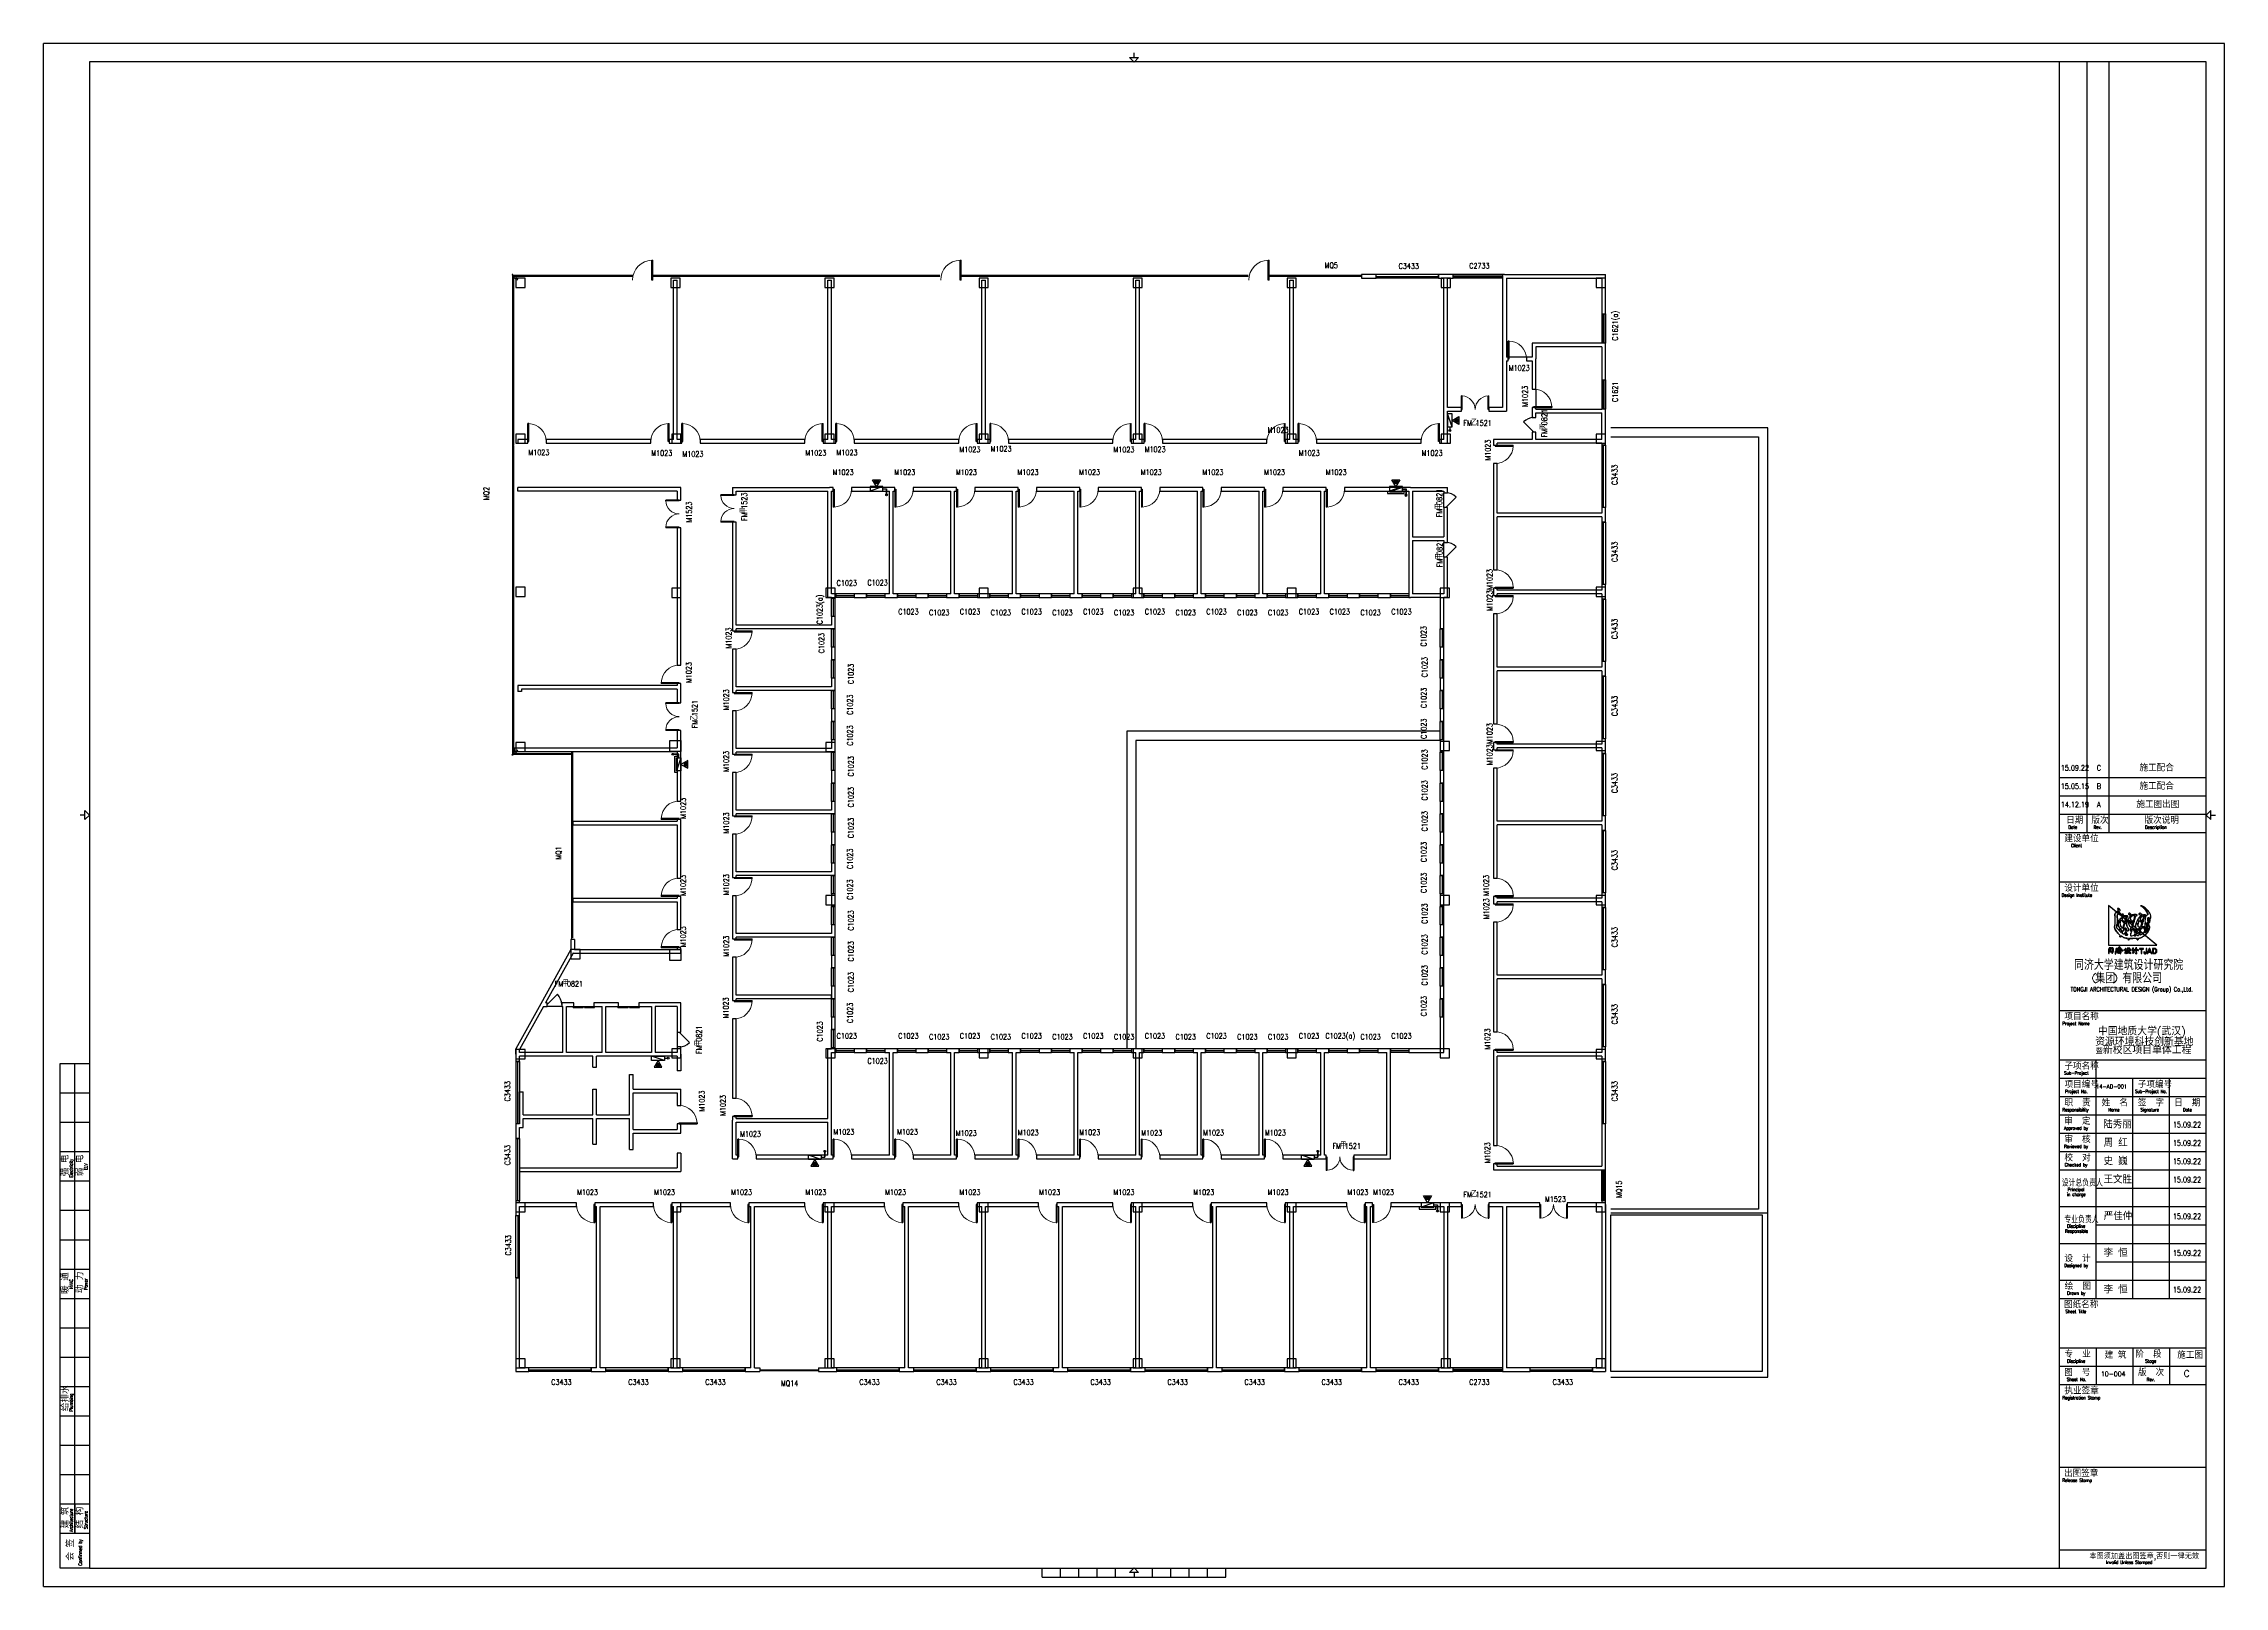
# Model space of a CAD drawing. Header units: inches. Extents: x -867 to 118033, y 1038912 to 1123012.
import ezdxf

# ---------------------------------------------------------------- set-up
doc = ezdxf.new("R2010")
doc.units = ezdxf.units.IN
doc.header["$MEASUREMENT"] = 0
for name, color, linetype in [('COLUMN', 10, 'Continuous'), ('CURTWALL', 10, 'Continuous'), ('DOOR_FIRE', 10, 'Continuous'), ('DOOR_FIRE_TEXT', 10, 'Continuous'), ('WALL', 10, 'Continuous'), ('WINDOW', 10, 'Continuous'), ('WINDOW_TEXT', 10, 'Continuous')]:
    doc.layers.add(name, color=color, linetype=linetype)
doc.styles.add('_TCH_WINDOW', font='SIMPLEX', dxfattribs={"bigfont": 'GBCBIG'})
doc.styles.add('TKZ1_tjhts.shx', font='tjromant.shx', dxfattribs={"bigfont": 'tjhts.shx'})
doc.styles.add('TKZ2_tjkts.shx', font='tjromant.shx', dxfattribs={"bigfont": 'tjkts.shx'})
doc.styles.add('宋体', font='txt')

msp = doc.modelspace()

# ---------------------------------------------------------------- linework, layer by layer
at = {"color": 7}
for p, q in [((-867, 1038912), (-867, 1123012)), ((118033, 1123012), (-867, 1123012)), ((58583, 1122257), (58583, 1122507)), ((118033, 1038912), (118033, 1123012)), ((109033, 1122012), (109033, 1039912)), ((110533, 1122012), (110533, 1080012)), ((111733, 1122012), (111733, 1080012)), ((109033, 1083012), (117033, 1083012)), ((109033, 1082012), (117033, 1082012)), ((109033, 1082012), (117033, 1082012)), ((1383, 1080962), (1133, 1080962)), ((109033, 1081012), (117033, 1081012)), ((117294, 1080962), (117544, 1080962)), ((109033, 1080012), (117033, 1080012)), ((109033, 1080012), (117033, 1080012)), ((109033, 1077312), (117033, 1077312)), ((114354, 1073875), (111711, 1076022)), ((111711, 1076022), (111711, 1073875)), ((112376, 1075205), (112376, 1075205)), ((112753, 1075455), (112753, 1075456)), ((112828, 1075209), (112822, 1075204)), ((112832, 1075210), (112828, 1075209)), ((112838, 1075210), (112832, 1075210)), ((112844, 1075208), (112838, 1075210)), ((112863, 1075196), (112844, 1075208)), ((112877, 1075185), (112863, 1075196)), ((112919, 1075147), (112877, 1075185)), ((112932, 1075136), (112919, 1075147)), ((112933, 1075136), (112932, 1075136)), ((113909, 1075038), (113884, 1075124)), ((113938, 1074946), (113909, 1075038)), ((113960, 1074853), (113938, 1074946)), ((111711, 1073875), (114354, 1073875)), ((112641, 1073707), (112615, 1073687)), ((112762, 1073705), (112740, 1073707)), ((112740, 1073707), (112742, 1073674)), ((112742, 1073674), (112741, 1073643)), ((112754, 1074431), (112753, 1074431)), ((112754, 1074430), (112754, 1074431)), ((112781, 1073705), (112762, 1073705)), ((112808, 1073705), (112781, 1073705)), ((112836, 1073705), (112808, 1073705)), ((112858, 1073706), (112836, 1073705)), ((112874, 1073707), (112858, 1073706)), ((112870, 1073635), (112871, 1073667)), ((112871, 1073667), (112874, 1073707)), ((113054, 1073712), (113022, 1073698)), ((113025, 1074723), (113025, 1074724)), ((113173, 1074495), (113172, 1074495)), ((113172, 1074488), (113173, 1074489)), ((113172, 1074487), (113172, 1074488)), ((113173, 1074421), (113172, 1074421)), ((113172, 1074370), (113173, 1074370)), ((113173, 1074489), (113173, 1074495)), ((113246, 1073612), (113246, 1073676)), ((113399, 1073692), (113399, 1073657)), ((113621, 1073692), (113399, 1073692)), ((113621, 1073657), (113621, 1073692)), ((113725, 1074581), (113712, 1074554)), ((113712, 1074554), (113713, 1074548)), ((113713, 1074548), (113714, 1074547)), ((113714, 1074547), (113717, 1074547)), ((113717, 1074547), (113723, 1074549)), ((113734, 1074595), (113725, 1074581)), ((113765, 1074644), (113734, 1074595)), ((113799, 1073692), (113760, 1073692)), ((113760, 1073692), (113760, 1073499)), ((113785, 1074688), (113765, 1074644)), ((113785, 1074690), (113785, 1074688)), ((113799, 1073483), (113799, 1073692)), ((113933, 1073692), (113826, 1073403)), ((113976, 1073692), (113933, 1073692)), ((114084, 1073403), (113976, 1073692)), ((114113, 1073692), (114113, 1073403)), ((114223, 1073692), (114113, 1073692)), ((111816, 1073631), (111812, 1073625)), ((111818, 1073634), (111816, 1073631)), ((111827, 1073637), (111818, 1073634)), ((111834, 1073639), (111827, 1073637)), ((111830, 1073523), (111835, 1073528)), ((111850, 1073640), (111834, 1073639)), ((111835, 1073528), (111839, 1073523)), ((111860, 1073637), (111850, 1073640)), ((112585, 1073616), (112581, 1073616)), ((112581, 1073616), (112581, 1073585)), ((112581, 1073585), (112594, 1073586)), ((112597, 1073615), (112585, 1073616)), ((112594, 1073586), (112612, 1073587)), ((112639, 1073614), (112597, 1073615)), ((112612, 1073587), (112627, 1073587)), ((112613, 1073439), (112636, 1073418)), ((112627, 1073587), (112627, 1073468)), ((112661, 1073616), (112639, 1073614)), ((112656, 1073639), (112681, 1073657)), ((112699, 1073579), (112699, 1073547)), ((112699, 1073547), (112717, 1073550)), ((112717, 1073550), (112740, 1073551)), ((112753, 1073540), (112723, 1073532)), ((112870, 1073631), (112870, 1073635)), ((112871, 1073629), (112870, 1073631)), ((112875, 1073627), (112871, 1073629)), ((112884, 1073625), (112875, 1073627)), ((112892, 1073626), (112884, 1073625)), ((112905, 1073628), (112892, 1073626)), ((112913, 1073630), (112905, 1073628)), ((112923, 1073633), (112913, 1073630)), ((112931, 1073636), (112923, 1073633)), ((112926, 1073600), (112931, 1073636)), ((112983, 1073614), (112983, 1073582)), ((113028, 1073442), (113051, 1073411)), ((113040, 1073585), (113040, 1073460)), ((113051, 1073411), (113136, 1073490)), ((113064, 1073637), (113099, 1073653)), ((113074, 1073472), (113074, 1073571)), ((113121, 1073521), (113074, 1073472)), ((113110, 1073615), (113110, 1073582)), ((113136, 1073490), (113121, 1073521)), ((113165, 1073585), (113213, 1073585)), ((113210, 1073402), (113247, 1073402)), ((113213, 1073585), (113213, 1073464)), ((113275, 1073612), (113246, 1073612)), ((113246, 1073585), (113286, 1073585)), ((113246, 1073467), (113246, 1073585)), ((113343, 1073582), (113343, 1073615)), ((113399, 1073657), (113490, 1073657)), ((113490, 1073657), (113490, 1073403)), ((113490, 1073403), (113530, 1073403)), ((113530, 1073403), (113530, 1073657)), ((113530, 1073657), (113621, 1073657)), ((113670, 1073497), (113632, 1073497)), ((113826, 1073403), (113866, 1073403)), ((113866, 1073403), (113897, 1073489)), ((113897, 1073489), (114011, 1073489)), ((113954, 1073650), (113909, 1073523)), ((113909, 1073523), (113999, 1073523)), ((113999, 1073523), (113954, 1073650)), ((114011, 1073489), (114041, 1073403)), ((114041, 1073403), (114084, 1073403)), ((114113, 1073403), (114222, 1073403)), ((114220, 1073658), (114153, 1073658)), ((114153, 1073658), (114153, 1073438)), ((114153, 1073438), (114220, 1073438)), ((109033, 1070312), (117033, 1070312)), ((833, 1041812), (833, 1067412)), ((109033, 1067612), (117033, 1067612)), ((109033, 1066612), (117033, 1066612)), ((111033, 1054612), (111033, 1067612)), ((113033, 1054612), (113033, 1066612)), ((115033, 1054612), (115033, 1066612)), ((33, 1065812), (1633, 1065812)), ((109033, 1065612), (117033, 1065612)), ((33, 1064212), (1633, 1064212)), ((109033, 1064612), (117033, 1064612)), ((109033, 1063612), (117033, 1063612)), ((33, 1062612), (1633, 1062612)), ((109033, 1062612), (117033, 1062612)), ((33, 1061012), (1633, 1061012)), ((109033, 1061612), (117033, 1061612)), ((111033, 1060612), (117033, 1060612)), ((33, 1059412), (1633, 1059412)), ((109033, 1059612), (117033, 1059612)), ((111033, 1058612), (117033, 1058612)), ((33, 1057812), (1633, 1057812)), ((109033, 1057612), (117033, 1057612)), ((33, 1056212), (1633, 1056212)), ((111033, 1056612), (117033, 1056612)), ((109033, 1055612), (117033, 1055612)), ((33, 1054612), (1633, 1054612)), ((109033, 1054612), (117033, 1054612)), ((33, 1053012), (1633, 1053012)), ((33, 1051412), (1633, 1051412)), ((109033, 1051912), (117033, 1051912)), ((111033, 1051912), (111033, 1049912)), ((113033, 1051912), (113033, 1049912)), ((115033, 1051912), (115033, 1049912)), ((109033, 1050912), (117033, 1050912)), ((109033, 1049912), (117033, 1049912)), ((33, 1049812), (1633, 1049812)), ((33, 1048212), (1633, 1048212)), ((33, 1046612), (1633, 1046612)), ((109033, 1045412), (117033, 1045412)), ((33, 1045012), (1633, 1045012)), ((33, 1043412), (1633, 1043412)), ((833, 1043412), (833, 1041812)), ((33, 1041812), (1633, 1041812)), ((109033, 1040912), (117033, 1040912)), ((53583, 1039417), (53583, 1039917)), ((53583, 1039417), (63583, 1039417)), ((54583, 1039417), (54583, 1039917)), ((55583, 1039417), (55583, 1039917)), ((56583, 1039417), (56583, 1039917)), ((57583, 1039417), (57583, 1039917)), ((58583, 1039667), (58583, 1039417)), ((59583, 1039417), (59583, 1039917)), ((60583, 1039417), (60583, 1039917)), ((61583, 1039417), (61583, 1039917)), ((62583, 1039417), (62583, 1039917)), ((63583, 1039417), (63583, 1039917)), ((-867, 1038912), (118033, 1038912))]:
    msp.add_line(p, q, dxfattribs=at)
at = {"color": 8}
for p, q in [((76221, 1102561, -1000), (76102, 1102441, -1000)), ((76164, 1102561, -1000), (76102, 1102498, -1000)), ((76249, 1102561, -1000), (76102, 1102413, -1000)), ((76136, 1102561, -1000), (76102, 1102526, -1000)), ((76193, 1102561, -1000), (76102, 1102470, -1000)), ((76278, 1102561, -1000), (76102, 1102385, -1000)), ((76278, 1102533, -1000), (76130, 1102385, -1000)), ((76278, 1102504, -1000), (76158, 1102385, -1000)), ((76278, 1102476, -1000), (76186, 1102385, -1000)), ((76278, 1102448, -1000), (76215, 1102385, -1000)), ((76278, 1102419, -1000), (76243, 1102385, -1000)), ((44455, 1099217), (44631, 1099041)), ((44455, 1099189), (44602, 1099041)), ((44455, 1099161), (44574, 1099041)), ((44455, 1099133), (44546, 1099041)), ((44455, 1099104), (44517, 1099041)), ((44455, 1099076), (44489, 1099041)), ((44483, 1099217), (44631, 1099070)), ((44511, 1099217), (44631, 1099098)), ((44539, 1099217), (44631, 1099126)), ((44568, 1099217), (44631, 1099155)), ((44596, 1099217), (44631, 1099183)), ((72775, 1099217), (72951, 1099041)), ((72775, 1099189), (72922, 1099041)), ((72775, 1099161), (72894, 1099041)), ((72775, 1099133), (72866, 1099041)), ((72775, 1099104), (72837, 1099041)), ((72775, 1099076), (72809, 1099041)), ((72803, 1099217), (72951, 1099070)), ((72831, 1099217), (72951, 1099098)), ((72859, 1099217), (72951, 1099126)), ((72888, 1099217), (72951, 1099155)), ((72916, 1099217), (72951, 1099183)), ((34238, 1083635), (34062, 1083811)), ((34209, 1083635), (34062, 1083782)), ((34181, 1083635), (34062, 1083754)), ((34153, 1083635), (34062, 1083726)), ((34124, 1083635), (34062, 1083697)), ((34096, 1083635), (34062, 1083669)), ((34238, 1083663), (34090, 1083811)), ((34238, 1083691), (34118, 1083811)), ((34238, 1083719), (34146, 1083811)), ((34238, 1083748), (34175, 1083811)), ((34238, 1083776), (34203, 1083811)), ((32545, 1067369), (32579, 1067404)), ((32545, 1067284), (32664, 1067404)), ((32545, 1067312), (32636, 1067404)), ((32545, 1067228), (32721, 1067404)), ((32545, 1067341), (32607, 1067404)), ((32545, 1067256), (32692, 1067404)), ((32573, 1067228), (32721, 1067375)), ((32601, 1067228), (32721, 1067347)), ((32629, 1067228), (32721, 1067319)), ((32658, 1067228), (32721, 1067290)), ((32686, 1067228), (32721, 1067262)), ((41095, 1061856), (41242, 1062004)), ((41095, 1061941), (41157, 1062004)), ((41095, 1061828), (41271, 1062004)), ((41095, 1061884), (41214, 1062004)), ((41095, 1061969), (41129, 1062004)), ((41095, 1061912), (41186, 1062004)), ((41123, 1061828), (41271, 1061975)), ((41151, 1061828), (41271, 1061947)), ((41179, 1061828), (41271, 1061919)), ((41208, 1061828), (41271, 1061890)), ((41236, 1061828), (41271, 1061862)), ((67975, 1061884), (68094, 1062004)), ((67975, 1061912), (68066, 1062004)), ((67975, 1061828), (68151, 1062004)), ((67975, 1061856), (68122, 1062004)), ((67975, 1061969), (68009, 1062004)), ((67975, 1061941), (68037, 1062004)), ((68003, 1061828), (68151, 1061975)), ((68031, 1061828), (68151, 1061947)), ((68059, 1061828), (68151, 1061919)), ((68088, 1061828), (68151, 1061890)), ((68116, 1061828), (68151, 1061862)), ((74495, 1060177), (74671, 1060001)), ((74495, 1060149), (74642, 1060001)), ((74495, 1060121), (74614, 1060001)), ((74495, 1060093), (74586, 1060001)), ((74495, 1060064), (74557, 1060001)), ((74495, 1060036), (74529, 1060001)), ((74523, 1060177), (74671, 1060030)), ((74551, 1060177), (74671, 1060058)), ((74579, 1060177), (74671, 1060086)), ((74608, 1060177), (74671, 1060115)), ((74636, 1060177), (74671, 1060143))]:
    msp.add_line(p, q, dxfattribs=at)
at = {"color": 1}
for p, q in [((75803, 1102123, -1000), (75803, 1101923, -1000)), ((44893, 1098743), (45093, 1098743)), ((45093, 1098743), (45093, 1098413)), ((73213, 1098743), (73413, 1098743)), ((73213, 1098702), (73413, 1098702)), ((73413, 1098743), (73413, 1098413)), ((73413, 1098702), (73413, 1098372)), ((33763, 1084273), (33433, 1084273)), ((33763, 1084273), (33433, 1084273)), ((33763, 1084073), (33763, 1084273)), ((33763, 1084073), (33763, 1084273)), ((32983, 1067702), (33183, 1067702)), ((41533, 1062302), (41733, 1062302)), ((41733, 1062302), (41733, 1062632)), ((68413, 1062302), (68613, 1062302)), ((68613, 1062302), (68613, 1062632)), ((74933, 1059703), (75133, 1059703)), ((74933, 1059703), (75133, 1059703)), ((75133, 1059703), (75133, 1059373)), ((75133, 1059703), (75133, 1059373))]:
    msp.add_line(p, q, dxfattribs=at)
at = {"color": 1, "linetype": 'Continuous', "ltscale": 2}
for p, q in [((45093, 1098413), (45093, 1098743)), ((73413, 1098413), (73413, 1098743)), ((73413, 1098372), (73413, 1098702)), ((33433, 1084273), (33763, 1084273)), ((33433, 1084273), (33763, 1084273)), ((41733, 1062632), (41733, 1062302)), ((68613, 1062632), (68613, 1062302)), ((75133, 1059373), (75133, 1059703)), ((75133, 1059373), (75133, 1059703))]:
    msp.add_line(p, q, dxfattribs=at)
at = {"color": 7}
for points in [[(117033, 1039912), (117033, 1122012), (1633, 1122012), (1633, 1039912)], [(113399, 1073692), (113399, 1073657), (113490, 1073657), (113490, 1073403), (113530, 1073403), (113530, 1073657), (113621, 1073657), (113621, 1073692)], [(113976, 1073692), (113933, 1073692), (113826, 1073403), (113866, 1073403), (113897, 1073489), (114011, 1073489), (114041, 1073403), (114084, 1073403)], [(113954, 1073650), (113999, 1073523), (113909, 1073523)]]:
    msp.add_lwpolyline(points, close=True, dxfattribs=at)
at = {"color": 30, "linetype": 'Continuous'}
for points in [[(75683, 1102823), (75683, 1102123), (75923, 1102123), (75683, 1102823)], [(75683, 1102823), (75683, 1102123), (75923, 1102123), (75923, 1102823)], [(44193, 1098622), (44893, 1098622), (44893, 1098862), (44193, 1098862)], [(44193, 1098622), (44893, 1098622), (44893, 1098862), (44193, 1098622)], [(72513, 1098622), (73213, 1098622), (73213, 1098862), (72513, 1098862)], [(72513, 1098622), (73213, 1098622), (73213, 1098862), (72513, 1098622)], [(72513, 1098582), (73213, 1098582), (73213, 1098822), (72513, 1098582)], [(72513, 1098582), (73213, 1098582), (73213, 1098822), (72513, 1098822)], [(33643, 1083373), (33643, 1084073), (33883, 1084073), (33643, 1083373)], [(33643, 1083373), (33643, 1084073), (33883, 1084073), (33643, 1083373)], [(33643, 1083373), (33643, 1084073), (33883, 1084073), (33883, 1083373)], [(33643, 1083373), (33643, 1084073), (33883, 1084073), (33883, 1083373)], [(32283, 1067822), (32983, 1067822), (32983, 1067582), (32283, 1067582)], [(32283, 1067822), (32983, 1067822), (32983, 1067582), (32283, 1067822)], [(40833, 1062422), (41533, 1062422), (41533, 1062182), (40833, 1062422)], [(40833, 1062422), (41533, 1062422), (41533, 1062182), (40833, 1062182)], [(67713, 1062422), (68413, 1062422), (68413, 1062182), (67713, 1062182)], [(67713, 1062422), (68413, 1062422), (68413, 1062182), (67713, 1062422)], [(74233, 1059583), (74933, 1059583), (74933, 1059823), (74233, 1059823)], [(74233, 1059583), (74933, 1059583), (74933, 1059823), (74233, 1059583)], [(74233, 1059583), (74933, 1059583), (74933, 1059823), (74233, 1059823)], [(74233, 1059583), (74933, 1059583), (74933, 1059823), (74233, 1059583)]]:
    msp.add_lwpolyline(points, close=True, dxfattribs=at)
at = {"color": 2}
for points in [[(75923, 1102473), (76295, 1102688), (76295, 1102258)], [(76278, 1102561), (76278, 1102385), (76102, 1102385), (76102, 1102561)], [(44543, 1098862), (44328, 1099235), (44757, 1099235)], [(44455, 1099217), (44631, 1099217), (44631, 1099041), (44455, 1099041)], [(72863, 1098862), (72648, 1099235), (73077, 1099235)], [(72775, 1099217), (72951, 1099217), (72951, 1099041), (72775, 1099041)], [(33883, 1083723), (34255, 1083508), (34255, 1083937)], [(34238, 1083635), (34238, 1083811), (34062, 1083811), (34062, 1083635)], [(32633, 1067582), (32418, 1067210), (32847, 1067210)], [(32545, 1067228), (32721, 1067228), (32721, 1067404), (32545, 1067404)], [(41183, 1062182), (40968, 1061810), (41397, 1061810)], [(41095, 1061828), (41271, 1061828), (41271, 1062004), (41095, 1062004)], [(68063, 1062182), (67848, 1061810), (68277, 1061810)], [(67975, 1061828), (68151, 1061828), (68151, 1062004), (67975, 1062004)], [(74583, 1059823), (74368, 1060195), (74797, 1060195)], [(74495, 1060177), (74671, 1060177), (74671, 1060001), (74495, 1060001)]]:
    msp.add_lwpolyline(points, close=True, dxfattribs=at)
at = {"color": 7}
for points in [[(84583, 1059273), (93133, 1059273), (93133, 1102073), (84583, 1102073)], [(84583, 1101573), (92633, 1101573), (92633, 1059473), (84583, 1059473)], [(75283, 1085523), (58183, 1085523), (58183, 1068222)], [(75283, 1085023), (58683, 1085023), (58683, 1068222)], [(1633, 1039912), (33, 1039912), (33, 1067412), (1633, 1067412)]]:
    msp.add_lwpolyline(points, dxfattribs=at)
at = {"color": 30}
for points in [[(72413, 1098622), (72413, 1098482), (73313, 1098482), (73313, 1098622)], [(33683, 1083273), (33543, 1083273), (33543, 1084173), (33683, 1084173)], [(74133, 1059622), (74133, 1059482), (75033, 1059482), (75033, 1059622)]]:
    msp.add_lwpolyline(points, dxfattribs=at)
at = {"color": 7}
for points in [[(112391, 1074370, -0.0551115), (112367, 1074325, -0.3998171), (112347, 1074314, -0.1515399), (112331, 1074321, -0.3014481), (112329, 1074341, 0.0103059), (112348, 1074391, -0.0185105), (112187, 1074570, -0.1031838), (112056, 1074776, -0.1209594), (112055, 1074947, 0.0635121), (112082, 1075249, 0.0242646), (112071, 1075421, -0.0390164), (112061, 1075515, -0.1488033), (112080, 1075596, -0.0635218), (112129, 1075647, -0.0215613), (112150, 1075666), (111711, 1076022), (111711, 1073875), (114354, 1073875), (113696, 1074409, -0.0273396), (113627, 1074355, -0.0568105), (113476, 1074275, -0.0436528), (113347, 1074237, 0.0702242), (113340, 1074214, -0.1555862), (113327, 1074167, -0.2680785), (113285, 1074163, 0.0460341), (113283, 1074178, -0.1083699), (113287, 1074193, 0.0672722), (113295, 1074224, 0.0078687), (113046, 1074222, -0.0184741), (112854, 1074228, 0.0893558), (112842, 1074196, -0.084297), (112832, 1074162, -0.3787124), (112808, 1074145, -0.1295158), (112784, 1074157, 0.0100818), (112789, 1074171, -0.0636604), (112796, 1074194, -0.0474266), (112804, 1074219, 0.4124585), (112797, 1074230, 0.0464603), (112722, 1074239, -0.0833042), (112589, 1074267, -0.0569155)], [(112322, 1075720, 0.150805), (112342, 1075760, 0.1181811), (112338, 1075800, 0.0612513), (112323, 1075830, 0.1108289), (112297, 1075852, 0.0659758), (112258, 1075868, 0.1299207), (112215, 1075870, 0.4068104), (112210, 1075861, 0.0766303), (112218, 1075842, -0.0195022), (112233, 1075817, -0.0857988), (112241, 1075792, -0.1509994), (112229, 1075735, -0.0863072), (112206, 1075709, -0.0193316), (112165, 1075678, 0.0157415), (112150, 1075666), (112292, 1075550, -0.0147834), (112300, 1075549, -0.0920215), (112339, 1075535, -0.0216119), (112370, 1075515, 0.0205014), (112376, 1075511, -0.1384057), (112376, 1075511, -0.004327), (112381, 1075509, 0.0415207), (112387, 1075508, 0.0170059), (112393, 1075510, 0.1753619), (112400, 1075519, 0.1151752), (112401, 1075541, 0.1334583), (112376, 1075595, 0.090138), (112332, 1075631, 0.0685292), (112300, 1075643, -0.0139342), (112276, 1075648, -0.2017192), (112261, 1075659, -0.3784264), (112263, 1075674, -0.0841661), (112283, 1075689, 0.0701842)], [(112292, 1075550, 0.0648669), (112257, 1075548, 0.1165312), (112208, 1075528, 0.2082179), (112187, 1075497, 0.02194), (112188, 1075477, -0.0035561), (112203, 1075254, -0.0085851), (112206, 1075179, -0.0366256), (112205, 1075137, -0.0303218), (112193, 1075090, 0.0086386), (112169, 1075007, 0.029199), (112153, 1074930, 0.0476395), (112150, 1074877, 0.083135), (112159, 1074836, 0.0774244), (112200, 1074766, 0.0955241), (112265, 1074708, 0.1333455), (112274, 1074706, 0.037671), (112297, 1074713, -0.0747635), (112348, 1074727, -0.017227), (112397, 1074729, 0.1033175), (112424, 1074733, 0.5292511), (112425, 1074739, 0.0588905), (112395, 1074757, -0.1065556), (112311, 1074815, -0.1578928), (112248, 1074945, -0.0902917), (112241, 1075035, -0.0611659), (112277, 1075193, -0.1115503), (112306, 1075248, -0.0168245), (112357, 1075299, -0.0029173), (112446, 1075380, 0.0139265), (112472, 1075404)], [(112577, 1075084, -0.0115863), (112584, 1075119, 0.2532875), (112584, 1075120, 0.0952471), (112565, 1075121, -0.0106), (112540, 1075121, -0.1338758), (112506, 1075129, -0.0824312), (112471, 1075158, -0.0162202), (112442, 1075193, 0.0423185), (112425, 1075212, 0.1408506), (112410, 1075218, 0.1459333), (112391, 1075214, 0.0384915), (112376, 1075205), (112376, 1075205, 0.0006158), (112372, 1075202, 0.0325531), (112367, 1075198, 0.0953288), (112359, 1075189, 0.0967668), (112351, 1075160, -0.0015248), (112345, 1075108, 0.0342445), (112339, 1075061, 0.0858993), (112354, 1074955, 0.0973955), (112402, 1074873, 0.0834633), (112459, 1074825, 0.0988638), (112486, 1074815, 0.3066297), (112495, 1074820, 0.075685), (112505, 1074843, 0.0099458), (112528, 1074925, -0.0234243), (112543, 1074968, 0.0347759)], [(112754, 1075455, 0.0185717), (112753, 1075455), (112753, 1075456, 0.0693605), (112747, 1075459, 0.0472121), (112724, 1075462, 0.0242816), (112687, 1075464, -0.0007529), (112618, 1075464, -0.0133743), (112575, 1075465, -0.1644583), (112552, 1075473, -0.1561701), (112538, 1075498, 0.0648326), (112529, 1075529, 0.1719501), (112505, 1075550, 0.0772319), (112478, 1075559, 0.0993654), (112462, 1075559, 0.128164), (112450, 1075553, 0.199677), (112441, 1075531, 0.1562872), (112449, 1075506, 0.0863808), (112467, 1075488, 0.0297943), (112485, 1075479, -0.2185117), (112501, 1075460, -0.0501961), (112504, 1075443, -0.2237338), (112496, 1075429, -0.0138916), (112472, 1075404), (112502, 1075380, -0.0061902), (112563, 1075413, -0.0932053), (112667, 1075433, -0.1034206), (112679, 1075430, -0.3849249), (112682, 1075423, -0.0458534), (112677, 1075393, -0.0145608), (112643, 1075293, 0.0063157), (112635, 1075271), (112663, 1075248, -0.0034652), (112669, 1075264, -0.0027243), (112715, 1075396, -0.3380722), (112727, 1075401, 0.0052185), (112754, 1075402, 0.3094146), (112759, 1075404, 0.1320771), (112765, 1075408, 0.1477443), (112771, 1075420, 0.1356456), (112770, 1075437, 0.1843297)], [(112635, 1075271), (112502, 1075380, 0.1224386), (112469, 1075341, 0.0772085), (112455, 1075303, 0.2213743), (112467, 1075254, -0.0441032), (112490, 1075221, 0.0924739), (112520, 1075179, 0.1498273), (112555, 1075163, 0.0781074), (112594, 1075165, 0.3009917), (112611, 1075180, 0.0034484), (112618, 1075220, -0.0149356)], [(112698, 1075014, -0.1184111), (112737, 1075189), (112663, 1075248, 0.0137314), (112644, 1075186, 0.3541285), (112648, 1075180, 0.1494028), (112648, 1075180, -0.0337555), (112656, 1075177, -0.3012252), (112663, 1075169, -0.0679658), (112660, 1075134, -0.1553571), (112648, 1075128, -0.0383004), (112631, 1075125, 0.3944042), (112623, 1075115, -0.0029972), (112577, 1074959, 0.0273143), (112539, 1074806, 0.2623888), (112541, 1074794, 0.0541706), (112613, 1074792, -0.1202692), (112663, 1074787, -0.2382123), (112691, 1074758, -0.0303278), (112706, 1074691, 0.1773418), (112722, 1074658, 0.1891686), (112753, 1074654, 0.0249005), (112799, 1074659, 0.4323298), (112820, 1074684, 0.0540233), (112811, 1074740, 0.0725625), (112796, 1074775, -0.0242718), (112753, 1074847, -0.0905198)], [(113280, 1075507, 0.0830856), (113270, 1075521, 0.1277321), (113255, 1075528, 0.0609986), (113193, 1075537, 0.0502889), (113140, 1075538, 0.0613152), (113090, 1075529, -0.058239), (113044, 1075516, -0.0232735), (112982, 1075509, -0.3180735), (112956, 1075522, -0.0128075), (112914, 1075578, 0.1765939), (112872, 1075608, 0.1414458), (112838, 1075611, 0.2540415), (112816, 1075590, 0.0943485), (112813, 1075557, 0.2722017), (112829, 1075533, 0.0693796), (112863, 1075525, -0.0990013), (112902, 1075513, -0.173209), (112919, 1075489, -0.244282), (112916, 1075469, -0.0420489), (112880, 1075421, 0.019533), (112822, 1075350, 0.0743279), (112788, 1075296, -0.0037166), (112737, 1075189), (112799, 1075138, -0.0325902), (112809, 1075182, -0.1147088), (112822, 1075204), (112828, 1075209), (112832, 1075210), (112838, 1075210), (112844, 1075208), (112863, 1075196), (112877, 1075185), (112919, 1075147), (112932, 1075136), (112933, 1075136, 0.1373245), (112951, 1075126, 0.052206), (112991, 1075121, -0.0390811), (113024, 1075118, -0.0612344), (113032, 1075116, -0.3899551), (113037, 1075109, -0.0154386), (113036, 1075092, -0.0097932), (113015, 1074975, -0.0015551), (113012, 1074965), (113046, 1074937, -0.0056748), (113061, 1074994, 0.0217645), (113086, 1075100, -0.0372309), (113091, 1075119, -0.1668084), (113098, 1075124, 0.014415), (113113, 1075130, 0.2328722), (113124, 1075146, 0.0878865), (113123, 1075168, 0.002273), (113116, 1075199, -0.1783568), (113117, 1075207, -0.0012162), (113145, 1075297, -0.0114755), (113174, 1075384, -0.0170315), (113199, 1075449, -0.1926293), (113228, 1075474, -0.05264), (113257, 1075485, 0.1218649), (113278, 1075491, 0.3849186)], [(113012, 1074965), (112799, 1075138, 0.0254495), (112795, 1075103, 0.1287987), (112814, 1074990, 0.0442164), (112860, 1074911, 0.0763229), (112918, 1074859, 0.0343663), (112950, 1074840, 0.0760318), (112971, 1074833, 0.341488), (112978, 1074837, 0.0692166), (112998, 1074900, 0.0092289)], [(113025, 1075468, -0.0215091), (113095, 1075489, -0.0538854), (113116, 1075493, -0.3631154), (113147, 1075476, -0.0930781), (113134, 1075396, 0.0231252), (113081, 1075224, -0.0673463), (113062, 1075173, -0.2787416), (113045, 1075165, -0.0670638), (113001, 1075171, -0.2237211), (112951, 1075209, -0.0706972), (112907, 1075300, -0.1711925), (112909, 1075364, -0.0903724), (112953, 1075423, -0.0970274)], [(113046, 1074937, 0.0032691), (113038, 1074905, 0.0512106), (113025, 1074825, 0.2041008), (113030, 1074803, -0.0115976), (113084, 1074770, -0.0449907), (113164, 1074711, -0.2009826), (113186, 1074682, -0.0064265), (113205, 1074590, 0.0797214), (113224, 1074530, 0.3264639), (113232, 1074526, 0.0878383), (113241, 1074530, 0.0876562), (113285, 1074575, 0.2863185), (113296, 1074638, 0.0763495), (113255, 1074700, -0.1603965), (113199, 1074813), (113199, 1074813)], [(113807, 1074945, -0.0026197), (113805, 1075004, -0.0118195), (113804, 1075031), (113704, 1075031, 0.0061257), (113705, 1074834, 0.0024919), (113707, 1074752, 0.0482465), (113665, 1074857, 0.0659094), (113656, 1074869, 0.2249358), (113644, 1074873, 0.0382838), (113613, 1074871, -0.0661601), (113539, 1074868, -0.4850881), (113533, 1074874, -0.1019134), (113535, 1074917, -0.0169558), (113559, 1075031), (113521, 1075031, -0.0179726), (113511, 1074991, -0.0105619), (113495, 1074893, -0.2088452), (113479, 1074859, -0.1194904), (113453, 1074852, -0.1317763), (113359, 1074868, -0.1276236), (113323, 1074920, -0.1183848), (113321, 1075031), (113201, 1075031, 0.0051908), (113197, 1075017, 0.105733), (113199, 1074813), (113293, 1074737), (113352, 1074737, -0.0781767), (113356, 1074757, -0.1295835), (113381, 1074784, -0.2240465), (113427, 1074790, -0.0710359), (113428, 1074790, 0.1010626), (113431, 1074788, -0.0195877), (113435, 1074787, -0.0238276), (113438, 1074786, -0.3222574), (113451, 1074761, -0.0133841), (113447, 1074737), (113482, 1074737, -0.0142711), (113490, 1074756, -0.1943529), (113519, 1074791, -0.094044), (113594, 1074811, -0.0351748), (113629, 1074813, -0.1771536), (113650, 1074796, -0.054292), (113679, 1074737), (113799, 1074737, 0.0161294), (113805, 1074762, 0.0437413), (113810, 1074858, 0.0128354)], [(113738, 1075489, 0.3376909), (113742, 1075497, 0.2340509), (113732, 1075509, 0.0850294), (113689, 1075523, 0.1094037), (113620, 1075518, 0.0270509), (113565, 1075495, 0.0969664), (113517, 1075561, 0.1473894), (113446, 1075602, 0.1101781), (113396, 1075601, 0.1936589), (113372, 1075582, 0.1058641), (113364, 1075565, 0.3227149), (113376, 1075540, 0.0902224), (113419, 1075524, 0.0214279), (113451, 1075517, -0.0622475), (113477, 1075510, -0.0489002), (113503, 1075496, 0.0614454), (113534, 1075480, 0.0452038), (113414, 1075406, 0.105153), (113354, 1075342, 0.0175339), (113251, 1075151, 0.0472699), (113201, 1075031), (113321, 1075031, -0.0165378), (113325, 1075046, -0.0698697), (113374, 1075198, -0.5552499), (113390, 1075201, 0.0870683), (113412, 1075184, 0.000587), (113427, 1075178, 0.0516446), (113431, 1075175, 0.0023125), (113469, 1075149, 0.1078004), (113505, 1075133, 0.0697098), (113539, 1075139, -0.0023488), (113526, 1075065, -0.0147248), (113521, 1075031), (113559, 1075031, -0.003665), (113565, 1075055, -0.0031759), (113584, 1075131, -0.214328), (113595, 1075141, 0.079005), (113613, 1075153, 0.1362837), (113625, 1075175, 0.0420381), (113627, 1075188, 0.1212082), (113624, 1075199, 0.0331562), (113613, 1075215, -0.0898958), (113608, 1075225, -0.1533606), (113610, 1075237, -0.0055802), (113641, 1075338, -0.0200401), (113676, 1075439, -0.1093799), (113692, 1075467, 0.0241258), (113718, 1075476, 0.094696)], [(113629, 1075467, -0.1436633), (113621, 1075417, 0.0188084), (113582, 1075284, -0.1176012), (113554, 1075193, -0.2299861), (113515, 1075187, -0.2857), (113452, 1075253, -0.2671206), (113479, 1075379, -0.053371), (113543, 1075439, -0.07094), (113606, 1075480, -0.4906199)], [(113873, 1075360, -0.2669951), (113887, 1075366, -0.078548), (113901, 1075361, -0.0614008), (113916, 1075352, -0.1405061), (113929, 1075332, -0.0750772), (113936, 1075283, -0.0237915), (113932, 1075210, 0.0285811), (113928, 1075132, 0.0835126), (113932, 1075103, 0.5568725), (113945, 1075102, 0.0998762), (113974, 1075158, 0.0588595), (113990, 1075239, 0.00868), (113994, 1075299, -0.0558683), (114013, 1075407, 0.0129089), (114021, 1075428, 0.0762705), (114020, 1075461, 0.168287), (113876, 1075730, 0.0458115), (113670, 1075928, 0.0822993), (113525, 1076009, 0.0450238), (113477, 1076020, 0.1843232), (113465, 1076018, 0.4012137), (113466, 1076014, 0.0738941), (113479, 1076003, 0.0099682), (113534, 1075974, -0.0450852), (113581, 1075942, -0.0424353), (113670, 1075856, -0.0146591), (113765, 1075737, -0.0759579), (113868, 1075533, 0.1832806), (113735, 1075395, 0.0931659), (113705, 1075116, 0.0026446), (113704, 1075031), (113804, 1075031, -0.0217175), (113805, 1075081, -0.0609022), (113807, 1075085, -0.7501687), (113811, 1075085, -0.0621408), (113817, 1075074, -0.0280404), (113830, 1075035, -0.0012068), (113831, 1075031), (113911, 1075031), (113909, 1075038), (113884, 1075124, -0.0427592), (113850, 1075272, -0.1661832), (113860, 1075342, -0.0296699)], [(113960, 1074853), (113938, 1074946), (113911, 1075031), (113831, 1075031, -0.0134335), (113842, 1074985, -0.0124195), (113851, 1074941, -0.0172548), (113857, 1074900, -0.0240911), (113856, 1074799, -0.0379696), (113849, 1074737), (113940, 1074737, 0.0138302), (113955, 1074786, 0.1168793)], [(111951, 1073724, 0.2157821), (111922, 1073728, 0.0674167), (111905, 1073719, -0.1683972), (111871, 1073711, -0.0187222), (111834, 1073715, 0.0691347), (111793, 1073716, -0.2115828), (111782, 1073719, 0.0123268), (111771, 1073725, 0.1816498), (111761, 1073724, 0.2345639), (111743, 1073711, 0.0693904), (111731, 1073674, 0.0401137), (111720, 1073566, 0.0086199), (111720, 1073512, 0.0343022), (111718, 1073434, 0.2405247), (111736, 1073406, 0.1514047), (111742, 1073405, 0.2542472), (111748, 1073421, 0.0382249), (111750, 1073478, -0.0616082), (111754, 1073522, 0.026815), (111760, 1073597, -0.0546517), (111768, 1073640, -0.0282619), (111775, 1073661, -0.2536863), (111796, 1073671, 0.007206), (111819, 1073672, -0.0065987), (111872, 1073680, 0.0099991), (111896, 1073685, -0.0623813), (111917, 1073683, -0.1556703), (111930, 1073675, -0.0511634), (111943, 1073657, -0.1021006), (111946, 1073644, -0.0309498), (111947, 1073560, 0.0100883), (111947, 1073514, -0.1312854), (111940, 1073486, -0.0196294), (111933, 1073474, -0.4851365), (111923, 1073471, 0.0015831), (111916, 1073475, 0.1652957), (111904, 1073469, 0.2485904), (111898, 1073452, 0.0661762), (111905, 1073429, 0.038595), (111911, 1073416, 0.3783649), (111921, 1073414, 0.0777589), (111940, 1073442, 0.0160121), (111958, 1073470, 0.0546514), (111972, 1073503, 0.0872058), (111982, 1073599, 0.0649024), (111970, 1073694, 0.1440636)], [(112138, 1073667, -0.1307656), (112136, 1073661, -0.0489996), (112127, 1073645, 0.1753508), (112122, 1073634, 0.3893753), (112127, 1073631, 0.1463589), (112144, 1073639, 0.0790337), (112157, 1073650, 0.1012439), (112163, 1073661, 0.132531), (112163, 1073675, 0.0677513), (112159, 1073686, 0.0502593), (112151, 1073696, 0.4542652), (112147, 1073695, 0.0676496), (112143, 1073684, 0.0075613)], [(112264, 1073745, 0.0938266), (112232, 1073705, 0.3020723), (112234, 1073695, 0.296548), (112249, 1073695, 0.0425396), (112282, 1073712, -0.1290187), (112317, 1073719, -0.1172039), (112325, 1073717, -0.3284053), (112325, 1073711, -0.0514589), (112306, 1073685, 0.0856458), (112285, 1073646, 0.0319028), (112283, 1073639, -0.3155329), (112275, 1073629, -0.1345436), (112264, 1073626, -0.4081173), (112257, 1073633, 0.0356386), (112250, 1073657, 0.0843329), (112243, 1073667, 0.3586267), (112238, 1073668, 0.2274727), (112224, 1073642, 0.1488817), (112229, 1073626, -0.254787), (112230, 1073611, -0.1104182), (112216, 1073596, -0.0321559), (112190, 1073579, 0.1221063), (112174, 1073563, 0.0744789), (112159, 1073527, 0.233421), (112165, 1073510, 0.3161664), (112189, 1073509, 0.1229031), (112221, 1073537, 0.056501), (112243, 1073570, -0.0255055), (112256, 1073602, -0.1746431), (112283, 1073623, 0.0046016), (112296, 1073629, -0.2514766), (112293, 1073609, -0.1302184), (112281, 1073599, 0.1608903), (112271, 1073588, 0.1727349), (112268, 1073574, 0.4487933), (112285, 1073570, 0.1419712), (112310, 1073606, 0.0572482), (112320, 1073637, -0.3348851), (112336, 1073652, -0.0767726), (112345, 1073653, -0.5458408), (112349, 1073648, -0.0080915), (112349, 1073614, 0.1391361), (112361, 1073573, 0.1447459), (112374, 1073563, 0.3551162), (112381, 1073567, 0.0469864), (112386, 1073585, 0.0526144), (112388, 1073592, 0.2376806), (112384, 1073596, 0.0254364), (112375, 1073599, -0.3548357), (112367, 1073608, -0.0494477), (112365, 1073639, -0.0356279), (112365, 1073650, -0.3879642), (112372, 1073660, -0.0096113), (112387, 1073665, 0.1873169), (112397, 1073673, 0.2324029), (112397, 1073686, 0.1435249), (112395, 1073686, 0.022411), (112345, 1073664, -0.0031897), (112327, 1073655, -0.2061788), (112319, 1073655, -0.1657639), (112314, 1073660, -0.2179687), (112315, 1073668, -0.1100956), (112337, 1073694, -0.0318622), (112364, 1073714, 0.0789292), (112371, 1073720, 0.2647075), (112371, 1073724, 0.0342146), (112367, 1073729, 0.1747345), (112362, 1073731, 0.0017522), (112354, 1073731, -0.1774577), (112343, 1073733, -0.140307), (112335, 1073741, -0.275752), (112337, 1073754, 0.1676812), (112339, 1073768, 0.301407), (112325, 1073778, 0.0831102), (112312, 1073778, 0.1307373)], [(112445, 1074665, 0.3215283), (112439, 1074674, 0.0214844), (112352, 1074686, 0.0228427), (112331, 1074686, 0.1025335), (112320, 1074684, 0.1300448), (112310, 1074678, 0.2673671), (112309, 1074667, -0.0058719), (112319, 1074647, 0.0585153), (112328, 1074627, 0.0813437), (112361, 1074590, 0.0993866), (112393, 1074571, 0.035917), (112405, 1074568, 0.2459079), (112413, 1074571, 0.1052033), (112431, 1074612, -0.0340548), (112441, 1074649, 0.0568914)], [(112661, 1074592, 0.2458121), (112671, 1074636, 0.0650722), (112648, 1074709, 0.1348259), (112648, 1074711, -0.1149956), (112647, 1074713, 0.0617477), (112632, 1074735, 0.1691896), (112614, 1074745, 0.0096937), (112577, 1074749, 0.0176541), (112553, 1074751, 0.0446214), (112536, 1074750, 0.15913), (112521, 1074743, 0.2630584), (112518, 1074733, 0.037983), (112538, 1074691, -0.0910128), (112545, 1074669, -0.1834577), (112540, 1074658, -0.1869907), (112527, 1074652, -0.0765884), (112513, 1074652, 0.0122332), (112498, 1074655, 0.175338), (112489, 1074653, 0.023216), (112461, 1074572, 0.0406895), (112451, 1074532, 0.2853705), (112458, 1074518, 0.0486511), (112476, 1074510, -0.0832962), (112503, 1074494, 0.044689), (112520, 1074480, 0.1967611), (112544, 1074478, 0.1278793), (112582, 1074501, 0.0506707)], [(112656, 1073639), (112681, 1073657, 0.028783), (112641, 1073707), (112615, 1073687, -0.0668498)], [(112732, 1074472, 0.0132438), (112726, 1074491, 0.0423517), (112711, 1074529, 0.0864516), (112704, 1074536, 0.181931), (112697, 1074537, 0.1051665), (112674, 1074521, 0.0637766), (112642, 1074482, 0.0790386), (112625, 1074445, 0.2951179), (112630, 1074423, 0.1274605), (112650, 1074415, 0.0512186), (112675, 1074412, -0.0069383), (112723, 1074407, 0.1018713), (112750, 1074409, 0.2820221), (112758, 1074418, 0.1273294), (112754, 1074431), (112753, 1074431, -0.0043352)], [(112742, 1073674), (112741, 1073643, -0.2025394), (112727, 1073619, -0.0668682), (112696, 1073601, -0.1012762), (112727, 1073582, 0.1453437), (112766, 1073621, 0.1402495), (112774, 1073679, -0.0031625), (112838, 1073679, -0.0161438), (112837, 1073645, 0.0529011), (112839, 1073605, 0.214665), (112844, 1073598, 0.0932964), (112846, 1073598, 0.1371168), (112865, 1073597, 0.0004243), (112894, 1073597, 0.0222937), (112926, 1073600), (112931, 1073636), (112923, 1073633), (112913, 1073630), (112905, 1073628), (112892, 1073626), (112884, 1073625), (112871, 1073628), (112870, 1073632), (112871, 1073667), (112874, 1073707), (112858, 1073706), (112836, 1073705), (112808, 1073705), (112781, 1073705), (112762, 1073705), (112740, 1073707)], [(112961, 1074740, 0.1210115), (112952, 1074747, 0.0512478), (112922, 1074769, 0.0775551), (112911, 1074774, 0.2384985), (112905, 1074772, 0.1677982), (112903, 1074765, 0.0965497), (112904, 1074725, -0.0144064), (112908, 1074708, -0.0003304), (112912, 1074670, 0.1058997), (112925, 1074631, 0.3138646), (112935, 1074630, 0.2317127), (112945, 1074647, 0.0266588), (112954, 1074692, -0.007425), (112962, 1074725, 0.1699501)], [(113160, 1074522, -0.0585525), (113132, 1074583, -0.0436848), (113123, 1074635, 0.0886224), (113113, 1074664, 0.1517893), (113080, 1074692, -0.0465315), (113046, 1074713, 0.0455497), (113031, 1074721, 0.0431422), (113025, 1074723), (113025, 1074724, 0.2517147), (113001, 1074717, 0.1373338), (112981, 1074662, -0.022108), (112969, 1074613, 0.0252689), (112938, 1074517, -0.0283808), (112922, 1074469, 0.0956671), (112910, 1074413, 0.2667048), (112932, 1074376, 0.133638), (112991, 1074373, 0.1177731), (113108, 1074415, 0.0812661), (113165, 1074473, 0.0805236), (113172, 1074487), (113172, 1074488), (113173, 1074489), (113173, 1074495), (113172, 1074495, 0.0596242)], [(113054, 1073712), (113022, 1073698, -0.0495419), (113064, 1073637), (113099, 1073653, 0.0303565)], [(113164, 1073612, -0.0193788), (113110, 1073615), (113110, 1073582, -0.0260801), (113165, 1073585), (113213, 1073585), (113213, 1073464, -0.0212782), (113210, 1073402), (113247, 1073402, -0.0170667), (113246, 1073467), (113246, 1073585), (113285, 1073585, -0.024313), (113343, 1073582), (113343, 1073615, -0.0186565), (113275, 1073612), (113246, 1073612), (113246, 1073676, -0.1430114), (113256, 1073715, 0.1628114), (113246, 1073719, 0.0353764), (113219, 1073720, 0.0041483), (113210, 1073720, -0.0461734), (113213, 1073696, -0.0034497), (113213, 1073612, -0.0013588)], [(113206, 1074394, 0.0820147), (113209, 1074413, 0.3603693), (113197, 1074425, 0.0943237), (113183, 1074425, 0.1098679), (113177, 1074424, -0.0178529), (113173, 1074421), (113172, 1074421, 0.0956383), (113146, 1074397, 0.0693812), (113135, 1074378, 0.3917776), (113140, 1074368, 0.1626498), (113161, 1074367, 0.0296982), (113172, 1074370), (113173, 1074370, 0.0278653), (113195, 1074379, 0.2329724)], [(113396, 1074524, -0.0079205), (113399, 1074532, -0.0406101), (113401, 1074541, 0.0577323), (113404, 1074556, 0.2310887), (113399, 1074573, 0.2237524), (113373, 1074572, 0.0328612), (113327, 1074539, -0.0120354), (113287, 1074513, 0.1602411), (113253, 1074478, 0.1603045), (113252, 1074433, 0.2219506), (113272, 1074408, 0.0802284), (113309, 1074392, 0.1244326), (113344, 1074389, 0.1775768), (113359, 1074406, 0.0605902), (113380, 1074467, -0.013372)], [(113352, 1074737), (113293, 1074737), (113376, 1074669, -0.0514757), (113355, 1074711, -0.0996694)], [(113376, 1074669, 0.0106538), (113381, 1074661, 0.0910051), (113396, 1074644, 0.311976), (113408, 1074643)], [(113468, 1074679, -0.0413955), (113482, 1074737), (113447, 1074737, -0.0114526), (113443, 1074716, -0.0100695), (113435, 1074678, -0.0345462), (113426, 1074661, -0.0877366), (113408, 1074643), (113452, 1074608), (113452, 1074608, 0.0201253)], [(113587, 1074498), (113452, 1074608, 0.0070868), (113422, 1074508, 0.0709224), (113416, 1074451, 0.2483533), (113427, 1074428, 0.1996345), (113463, 1074436, -0.0068863), (113502, 1074449, 0.0567801), (113576, 1074490, 0.0068031)], [(113840, 1074547, 0.0688226), (113897, 1074628, 0.0319989), (113940, 1074737), (113849, 1074737, -0.0028925), (113849, 1074732, -0.0726747), (113826, 1074670, -0.0388879), (113798, 1074627, -0.0205903), (113757, 1074576, -0.1147278), (113744, 1074563, -0.0528391), (113723, 1074549), (113717, 1074547), (113713, 1074547), (113712, 1074554), (113725, 1074581), (113734, 1074595), (113765, 1074644), (113785, 1074688), (113785, 1074690, 0.0303286), (113799, 1074737), (113679, 1074737, -0.0191394), (113686, 1074715, -0.1311387), (113696, 1074661, -0.0687064), (113667, 1074586, -0.1061823), (113628, 1074532, -0.0270748), (113587, 1074498), (113696, 1074409, 0.0156329), (113734, 1074443, -0.009266)], [(113760, 1073499, -0.0404988), (113757, 1073461, -0.3077997), (113726, 1073432, -0.1894382), (113687, 1073438, -0.186489), (113671, 1073466, -0.0774304), (113670, 1073497), (113632, 1073497, 0.1982408), (113653, 1073418, 0.2143262), (113715, 1073396, 0.2495492), (113785, 1073425, 0.1352936), (113799, 1073483), (113799, 1073692), (113760, 1073692)], [(114113, 1073692), (114113, 1073403), (114222, 1073403, 0.2291286), (114314, 1073442, 0.1793165), (114347, 1073549, 0.1815638), (114315, 1073656, 0.220204), (114223, 1073692)], [(111839, 1073523, -0.0394339), (111845, 1073510, 0.0541329), (111853, 1073497, 0.1231841), (111887, 1073513, 0.1403531), (111897, 1073530, 0.2846165), (111894, 1073538, -0.0124637), (111879, 1073547, 0.0161408), (111852, 1073567, -0.0297363), (111801, 1073565, -0.1490236), (111792, 1073558, 0.1903036), (111785, 1073550, 0.0898449), (111784, 1073530, 0.1710784), (111802, 1073498, 0.2498013), (111822, 1073495, 0.3787681), (111832, 1073508, 0.0312359), (111830, 1073523), (111835, 1073528)], [(111850, 1073640), (111834, 1073639), (111827, 1073637), (111818, 1073634), (111816, 1073631), (111812, 1073625, 0.3335711), (111813, 1073616, 0.0459523), (111826, 1073610, 0.0647838), (111848, 1073604, 0.210865), (111862, 1073608, 0.1279266), (111867, 1073620, 0.211886), (111865, 1073634, 0.12013), (111860, 1073637)], [(112127, 1073615, 0.3135408), (112121, 1073624, 0.3355759), (112115, 1073620, 0.0157924), (112104, 1073548, -0.0577552), (112088, 1073490, 0.000363), (112070, 1073435, 0.0945106), (112079, 1073388, 0.2304226), (112087, 1073379, 0.3691174), (112100, 1073391, 0.0393192), (112108, 1073436, -0.1091878), (112127, 1073517, 0.00425), (112131, 1073529, 0.0323692), (112127, 1073585, -0.0255151)], [(112385, 1073548, 0.1882221), (112369, 1073549, 0.2057295), (112352, 1073538, 0.0183759), (112339, 1073516, -0.117409), (112322, 1073494, -0.0609268), (112320, 1073522, 0.2151171), (112316, 1073532, 0.4700329), (112306, 1073529, -0.0455449), (112287, 1073517, -0.0742243), (112274, 1073511, -0.5681369), (112266, 1073518, -0.0767801), (112268, 1073527, 0.1001969), (112268, 1073548, 0.3872994), (112262, 1073552, 0.1186652), (112257, 1073550, 0.1854293), (112241, 1073521, -0.0183735), (112237, 1073496, 0.026924), (112230, 1073472, -0.0134468), (112228, 1073448, 0.0970573), (112231, 1073422, 0.2770468), (112239, 1073415, 0.1929206), (112246, 1073419, 0.1257347), (112254, 1073449, -0.0841785), (112259, 1073482, -0.2924539), (112276, 1073493, -0.4274147), (112290, 1073479, -0.0397234), (112288, 1073454, 0.7443536), (112300, 1073450, 0.1739728), (112318, 1073466, -0.0795926), (112335, 1073489, 0.0379971), (112355, 1073510, -0.536451), (112372, 1073510, -0.2206409), (112378, 1073480, -0.0333339), (112372, 1073452, -0.0219704), (112355, 1073413, -0.0364129), (112346, 1073395, 0.0590354), (112345, 1073394, 0.2212475), (112349, 1073387, 0.2290915), (112352, 1073387, 0.1040521), (112358, 1073392, 0.0396216), (112379, 1073428, 0.0316629), (112397, 1073464, 0.0839218), (112405, 1073501, 0.0954643), (112397, 1073532, 0.1181365)], [(112430, 1073584, 0.0275786), (112467, 1073566, 0.1545257), (112490, 1073564, 0.082415), (112511, 1073570, 0.3129864), (112512, 1073583, 0.221824), (112505, 1073589, 0.0316562), (112493, 1073590, -0.00721), (112465, 1073598, -0.071904), (112432, 1073611, -0.2671928), (112425, 1073623, -0.0232672), (112433, 1073642, 0.3955743), (112426, 1073657, 0.1884643), (112408, 1073653, 0.0519979), (112395, 1073646, 0.1085081), (112386, 1073631, 0.2001226), (112382, 1073615, 0.1916156), (112389, 1073605, -0.0128197)], [(112639, 1073614), (112597, 1073615), (112585, 1073616), (112581, 1073616), (112581, 1073585), (112594, 1073586), (112612, 1073587), (112627, 1073587), (112627, 1073468, -0.2230373), (112615, 1073442, -0.0032974), (112613, 1073439), (112636, 1073418, 0.2017773), (112641, 1073422, -0.0335257), (112710, 1073479, -0.0273801), (112696, 1073508, -0.0672736), (112658, 1073471, -0.0045146), (112658, 1073598, -0.0514915), (112661, 1073616)], [(112825, 1073575, -0.0022628), (112736, 1073575, -0.0289187), (112699, 1073579), (112699, 1073547), (112717, 1073550), (112740, 1073551, -0.0011971), (112815, 1073551, 0.0004115), (112855, 1073551, -0.1178972), (112807, 1073482, -0.081518), (112753, 1073540), (112723, 1073532, 0.0674124), (112784, 1073465, -0.0993438), (112673, 1073433, -0.117302), (112699, 1073406, 0.0512907), (112809, 1073449, 0.0520476), (112917, 1073411, -0.1025236), (112938, 1073445, -0.086164), (112834, 1073467, 0.1123977), (112903, 1073578, -0.0187087)], [(113040, 1073585), (113040, 1073460, -0.0942322), (113028, 1073442), (113051, 1073411), (113136, 1073490), (113121, 1073521), (113074, 1073472), (113074, 1073571, -0.058001), (113078, 1073612, 0.3195688), (113076, 1073614, 0.0451418), (113047, 1073611, 0.0204507), (113020, 1073611, -0.0347757), (112983, 1073614), (112983, 1073582, -0.0305458)], [(114153, 1073658), (114220, 1073658, -0.3371876), (114298, 1073607, -0.1241894), (114304, 1073510, -0.4012298), (114220, 1073438), (114153, 1073438)]]:
    msp.add_lwpolyline(points, format="xyb", close=True, dxfattribs=at)
for points in [[(58333, 1122257, 0), (58833, 1122257, 0), (58583, 1122007, 0)], [(1383, 1080712, 0), (1383, 1081212, 0), (1633, 1080962, 0)], [(117294, 1080712, 0), (117294, 1081212, 0), (117044, 1080962, 0)], [(58833, 1039667, 0), (58333, 1039667, 0), (58583, 1039917, 0)]]:
    msp.add_polyline3d(points, close=True, dxfattribs=at)
at = {"color": 2}
for centre in [(75803, 1101923, -2000), (45093, 1098413), (73413, 1098413), (73413, 1098372), (33433, 1084273), (33433, 1084273), (33183, 1067702, -1000), (41733, 1062632), (68613, 1062632), (75133, 1059373), (75133, 1059373)]:
    msp.add_circle(centre, 50, dxfattribs=at)
at = {"color": 7}
for centre, radius, start, end in [((112403, 1074865), 357, 166.78873, 194.37655), ((110885, 1075205), 1198, 347.56824, 2.10461), ((112203, 1075525), 142, 150.25955, 184.11434), ((112670, 1075530), 609, 181.36463, 190.30199), ((110304, 1075221), 1778, 0.89772, 6.45767), ((112306, 1075426), 283, 128.5463, 143.08488), ((112355, 1075421), 319, 126.41949, 134.9676), ((112426, 1074887), 276, 171.23737, 182.14729), ((112278, 1074883), 128, 182.56269, 202.38271), ((112820, 1074829), 675, 164.74475, 171.43476), ((111791, 1076223), 661, 304.51249, 308.94242), ((114585, 1074355), 2502, 162.93592, 164.9157), ((112234, 1075489), 47.6, 122.98003, 170.02783), ((112412, 1075494), 225, 179.22729, 184.48856), ((96545, 1074281), 15688, 3.55835, 4.36999), ((111809, 1075216), 404, 341.8255, 348.77263), ((110004, 1075122), 2203, 1.47452, 3.44203), ((111920, 1075165), 286, 354.35608, 2.74629), ((112141, 1075787), 102, 309.67902, 329.41026), ((112274, 1075436), 114, 98.76378, 125.35084), ((112217, 1075863), 7.31, 97.31834, 194.85036), ((112276, 1075879), 68.9, 195.32164, 212.84975), ((112233, 1075787), 84.5, 72.58891, 101.422), ((111911, 1075643), 366, 28.49498, 32.96399), ((112143, 1075783), 98.4, 330.79875, 5.14579), ((112164, 1075781), 78.3, 7.92207, 27.53766), ((112492, 1075010), 253, 174.21296, 194.85034), ((112899, 1074970), 662, 160.31186, 174.31261), ((112480, 1074976), 234, 187.73998, 223.63006), ((112282, 1075414), 136, 82.64585, 100.87932), ((112219, 1075714), 159, 60.56872, 75.66737), ((112270, 1075665), 11.4, 140.06489, 214.39145), ((112282, 1075672), 24.4, 211.86599, 257.48446), ((112316, 1075620), 75.8, 115.88248, 136.41791), ((112381, 1076075), 439, 256.19268, 259.38594), ((112415, 1075155), 143, 139.24733, 164.70751), ((112193, 1075843), 179, 300.39702, 315.87899), ((112259, 1075782), 79.8, 36.87653, 62.17342), ((112275, 1075520), 125, 62.53669, 78.2179), ((112280, 1075435), 116, 59.06595, 80.09649), ((113091, 1074513), 1076, 133.02674, 136.88228), ((112267, 1075771), 75.4, 315.48393, 351.15424), ((112210, 1075757), 135, 18.75259, 32.77284), ((112253, 1075494), 158, 39.4536, 60.05604), ((112255, 1075771), 87.5, 352.57637, 19.53644), ((112122, 1075169), 425, 54.31997, 59.27229), ((112688, 1075042), 349, 169.17431, 177.01951), ((112652, 1075050), 313, 178.10164, 197.74009), ((103901, 1076211), 8515, 352.55493, 352.90439), ((112429, 1075154), 78.6, 153.6463, 175.75477), ((112586, 1075037), 247, 199.52902, 221.78024), ((119318, 1067786), 10242, 132.14175, 132.81034), ((112389, 1075172), 34.1, 128.53524, 150.53589), ((112395, 1075165), 43.4, 121.27241, 128.55882), ((112412, 1075579), 76.5, 237.16804, 241.86596), ((113756, 1073779), 1985, 134.08087, 134.22201), ((112289, 1075521), 114, 10.35239, 40.7591), ((112296, 1075229), 293, 73.0516, 74.04327), ((112374, 1075509), 2.23, 30.34596, 61.86596), ((112441, 1075117), 109, 117.52133, 126.33858), ((112391, 1075543), 35.1, 253.53402, 263.04441), ((112361, 1075591), 86.6, 287.50577, 291.40286), ((112408, 1075184), 34.4, 86.34381, 119.55482), ((112384, 1075524), 16.7, 300.25227, 349.64425), ((112353, 1075533), 49.3, 346.46865, 9.49373), ((112574, 1075018), 225, 220.12693, 239.21108), ((112407, 1075189), 29.2, 51.79943, 83.86904), ((112321, 1075102), 151, 36.91904, 46.61195), ((112471, 1075531), 29.8, 134.87781, 180.04636), ((112484, 1075530), 43.2, 178.64986, 214.18082), ((113000, 1075631), 710, 218.1181, 221.83517), ((112028, 1075858), 635, 311.18934, 317.56438), ((112509, 1075552), 76, 216.75272, 236.50072), ((112468, 1075533), 26.3, 103.41952, 132.6333), ((112513, 1075292), 59.3, 169.07583, 219.57277), ((112584, 1075276), 132, 150.6381, 168.29794), ((112471, 1075518), 41.9, 80.13415, 102.83252), ((112557, 1075632), 169, 238.243, 245.06932), ((112291, 1075110), 227, 29.26199, 39.21547), ((112564, 1075295), 105, 126.03569, 153.95757), ((112575, 1075248), 137, 220.85916, 239.70838), ((112462, 1075469), 91.5, 62.15614, 79.82132), ((112473, 1075452), 29.2, 16.37932, 65.68355), ((112618, 1075282), 142, 205.33177, 226.46513), ((112486, 1075445), 19, 303.59709, 354.04235), ((112419, 1075436), 86.1, 5.06078, 16.55524), ((113885, 1072916), 2826, 117.90071, 119.31937), ((112488, 1075505), 48.1, 30.24328, 69.26969), ((110464, 1075460), 2133, 343.18015, 345.45948), ((112538, 1075188), 66.8, 241.01493, 271.51565), ((112564, 1075228), 65.2, 228.16889, 262.25325), ((112991, 1074792), 481, 158.56223, 163.92969), ((112413, 1075479), 126, 8.76285, 23.60063), ((112584, 1075507), 46.2, 190.88208, 226.38684), ((113958, 1074533), 1445, 162.83142, 169.08985), ((112554, 1075715), 594, 268.69619, 271.12545), ((111723, 1075269), 874, 339.79438, 347.76122), ((112576, 1075503), 38.1, 231.35598, 268.71265), ((112567, 1075287), 125, 264.16382, 282.02844), ((112667, 1075147), 286, 90.01822, 111.32371), ((112572, 1075073), 48.6, 76.38739, 98.07002), ((112617, 1076265), 801, 266.98271, 270.0477), ((113333, 1074934), 771, 166.12261, 168.77787), ((99549, 1078862), 13600, 343.32205, 344.00895), ((112583, 1075119), 1.34, 18.02682, 77.81368), ((112591, 1075186), 21, 278.15677, 345.16219), ((109767, 1075694), 2890, 349.76645, 350.55676), ((112672, 1098555), 23092, 269.86426, 270.03681), ((113489, 1074954), 911, 158.15166, 163.02183), ((112632, 1075116), 8.82, 92.36476, 183.77671), ((112621, 1075240), 115, 275.22467, 283.59239), ((110946, 1075914), 1808, 339.90049, 343.23735), ((113787, 1074868), 1186, 160.52605, 164.46703), ((112650, 1075186), 5.58, 177.29801, 255.30002), ((112634, 1075121), 60.2, 68.87817, 76.61144), ((112650, 1075180), 1.41, 154.71233, 188.70152), ((112645, 1075149), 21.2, 279.92371, 315.24657), ((112654, 1075168), 9.57, 9.01573, 76.07024), ((112530, 1075164), 133, 346.6237, 2.17639), ((112667, 1075402), 30.3, 65.52087, 89.99316), ((124790, 1071095), 12818, 160.39833, 161.02269), ((112511, 1075439), 172, 344.32322, 354.8247), ((112677, 1075425), 5.61, 344.22057, 63.51941), ((112693, 1075081), 383, 85.26305, 90.82689), ((113080, 1075021), 382, 154.03453, 181.04687), ((113185, 1075082), 491, 187.95296, 208.6422), ((112725, 1075391), 10.9, 78.86675, 153.58262), ((112716, 1075341), 122, 75.54008, 86.26743), ((112693, 1076704), 1303, 271.47028, 272.66625), ((105532, 1078696), 8013, 334.04167, 334.89343), ((112740, 1075434), 25.8, 59.42652, 75.69796), ((112754, 1075443), 11.9, 87.87209, 92.12791), ((112738, 1075425), 33.9, 19.93723, 61.71355), ((112755, 1075407), 4.53, 255.10832, 323.87964), ((112755, 1075418), 14.6, 285.4895, 315.58514), ((112748, 1075424), 23.4, 316.29714, 349.91443), ((112740, 1075426), 31.7, 348.80985, 19.70893), ((112984, 1075209), 214, 139.07414, 156.07758), ((113021, 1075084), 227, 175.12764, 204.4845), ((113140, 1075082), 345, 163.04874, 176.38467), ((112863, 1075166), 56.6, 137.00925, 162.95143), ((112902, 1075566), 89.9, 164.34958, 185.90885), ((112840, 1075558), 27.6, 183.90924, 244.81758), ((113283, 1075207), 516, 204.86262, 214.98967), ((112847, 1075580), 32.7, 104.85961, 161.87552), ((113766, 1074635), 1184, 138.4055, 142.88157), ((112875, 1075653), 129, 248.94766, 264.82287), ((112849, 1075550), 62, 67.91139, 100.11476), ((113060, 1075075), 258, 219.25429, 236.71236), ((112851, 1075423), 103, 60.58112, 83.19686), ((112852, 1075536), 74.4, 33.69182, 73.75115), ((112614, 1075656), 355, 318.70213, 328.33336), ((112877, 1075476), 44.1, 16.66956, 56.61556), ((112999, 1075330), 96.6, 159.13064, 197.6982), ((113250, 1075411), 361, 197.80446, 214.05781), ((113091, 1075272), 204, 132.57074, 153.22647), ((114028, 1076385), 1376, 215.90328, 218.83838), ((112898, 1075482), 21.9, 322.72333, 16.34525), ((113070, 1075079), 268, 235.46258, 243.33565), ((112961, 1075162), 37.8, 223.27331, 254.55014), ((113016, 1075242), 73, 207.041, 257.48348), ((112994, 1075317), 197, 257.32112, 269.27501), ((113105, 1075261), 222, 110.97881, 133.14647), ((112978, 1075533), 24.4, 208.62662, 279.20458), ((112761, 1074943), 241, 333.99097, 349.82898), ((112940, 1076185), 677, 273.49076, 278.82369), ((112991, 1074908), 213, 81.08166, 90.03383), ((111268, 1075320), 1780, 346.37038, 348.84183), ((113044, 1075333), 168, 254.97617, 270.32308), ((110049, 1075569), 3024, 348.68978, 350.93414), ((113020, 1075085), 33.2, 69.09431, 83.11071), ((113307, 1074674), 843, 104.60436, 109.53312), ((113421, 1074803), 397, 165.11441, 176.84077), ((113031, 1075110), 6.73, 352.66578, 77.87999), ((112764, 1075131), 275, 351.79328, 355.33126), ((115531, 1074308), 2564, 164.49429, 166.54405), ((113013, 1075719), 206, 278.68068, 292.01301), ((113047, 1075183), 18.5, 265.47262, 327.77409), ((111857, 1075339), 1253, 344.00232, 348.98958), ((112884, 1075269), 202, 331.69583, 347.1072), ((114967, 1074743), 1946, 160.36772, 165.66668), ((113216, 1075078), 131, 161.83264, 170.3614), ((113153, 1075332), 206, 93.63121, 107.66604), ((113102, 1075111), 12.8, 107.55904, 145.43992), ((113124, 1075393), 101, 94.55127, 106.88896), ((112995, 1075395), 290, 290.71812, 294.02157), ((113102, 1075149), 21.8, 299.76383, 352.19968), ((113128, 1075202), 12.4, 154.59765, 191.75142), ((113121, 1075466), 28, 20.63695, 100.46391), ((109722, 1074391), 3488, 12.87325, 13.40591), ((131589, 1069446), 19350, 162.39906, 162.67779), ((113062, 1075154), 63, 352.71207, 12.80256), ((112929, 1075471), 218, 339.91514, 1.18579), ((113161, 1075276), 263, 83.09557, 94.61123), ((115058, 1074698), 2005, 159.99207, 162.62194), ((114144, 1075053), 1025, 157.24659, 161.14955), ((113676, 1074920), 489, 168.46744, 192.61004), ((113187, 1075278), 259, 74.7943, 88.75686), ((113860, 1074830), 689, 152.21033, 164.22537), ((113244, 1075425), 51.2, 108.39595, 152.00913), ((113292, 1075340), 149, 103.58856, 115.64163), ((116025, 1073766), 3101, 149.45353, 153.47159), ((113249, 1075496), 32.6, 49.58522, 78.70159), ((113255, 1075529), 45, 272.94845, 300.74079), ((113233, 1075484), 52.4, 26.03453, 45.0327), ((113270, 1075500), 11.9, 311.7396, 35.95018), ((113554, 1074978), 239, 163.38822, 194.18416), ((113440, 1074965), 126, 200.99447, 230.08639), ((113890, 1074950), 573, 154.29587, 170.28284), ((113534, 1075234), 210, 124.90489, 148.91594), ((113437, 1075035), 184, 245.16884, 275.19672), ((113408, 1075555), 44.9, 143.10195, 167.27417), ((113388, 1075561), 23.7, 169.82466, 241.36731), ((113408, 1075563), 40.4, 107.45284, 151.29351), ((113383, 1075195), 9.68, 41.7139, 157.87878), ((113442, 1075648), 126, 238.70399, 259.3256), ((113451, 1075257), 82.4, 222.36963, 242.27403), ((113422, 1075488), 116, 78.03572, 103.18525), ((115879, 1081298), 6593, 248.03063, 248.16517), ((113882, 1074782), 780, 116.50413, 126.85702), ((113512, 1075899), 387, 256.01178, 260.92194), ((113442, 1075195), 22.9, 226.80264, 238.62822), ((116306, 1079316), 5041, 235.22193, 235.75191), ((113414, 1075464), 142, 43.15005, 76.68774), ((113575, 1075293), 130, 138.20895, 198.03174), ((113435, 1075410), 108, 67.06549, 81.31319), ((113536, 1075270), 86.1, 191.94066, 255.71922), ((113452, 1074908), 55.7, 271.61739, 298.87335), ((113473, 1076003), 17.1, 76.79446, 118.56935), ((113468, 1076017), 3.66, 149.43263, 236.87795), ((113507, 1076051), 55.2, 223.08488, 239.98944), ((113524, 1075224), 93.4, 234.01152, 258.6225), ((113440, 1075750), 273, 71.95712, 82.26885), ((113416, 1075370), 153, 55.17082, 66.36899), ((114237, 1077374), 1566, 241.05129, 243.33577), ((113789, 1075110), 411, 126.8097, 139.02985), ((113448, 1074894), 46.7, 311.14637, 358.33195), ((111181, 1075341), 2356, 349.02293, 351.44345), ((113582, 1075613), 141, 236.01637, 250.08094), ((113501, 1075257), 125, 272.14354, 288.09405), ((112954, 1075143), 577, 344.74431, 352.23732), ((113528, 1075230), 45.1, 253.31389, 305.12193), ((113373, 1075405), 212, 25.13182, 47.28563), ((113353, 1075531), 509, 51.38685, 70.20606), ((105656, 1076488), 7998, 349.75191, 350.29021), ((113641, 1074890), 109, 165.66692, 188.94338), ((113538, 1074873), 5.16, 176.32992, 279.83981), ((113382, 1075697), 317, 50.86023, 61.18599), ((115223, 1074627), 1712, 165.5033, 170.22887), ((113567, 1075149), 283, 264.41169, 279.55239), ((113720, 1075236), 269, 114.84309, 131.07415), ((113376, 1075297), 205, 329.74135, 356.57032), ((113805, 1075005), 546, 109.81487, 116.01298), ((119525, 1073597), 6136, 165.52499, 166.25285), ((113116, 1075378), 732, 40.77527, 50.4949), ((115365, 1074821), 1842, 161.12418, 165.43425), ((113601, 1075124), 18.4, 108.30311, 156.6914), ((113566, 1075206), 70.7, 294.27299, 312.34207), ((113613, 1075465), 16.6, 8.16297, 111.62058), ((113628, 1075228), 19.9, 154.14997, 189.02589), ((113640, 1075234), 33.3, 194.83055, 215.37791), ((118147, 1073917), 4725, 162.49843, 163.7773), ((113498, 1075126), 145, 30.466, 37.54833), ((113580, 1075185), 45.4, 316.73878, 347.78145), ((113644, 1074675), 198, 90.11075, 98.88048), ((113664, 1075365), 160, 81.22601, 106.20017), ((113541, 1075455), 88.9, 334.82267, 7.72548), ((113604, 1075188), 22.9, 0.93255, 31.84168), ((113548, 1075193), 79.1, 346.62852, 356.25728), ((114920, 1074946), 1338, 158.3555, 162.94773), ((113646, 1074858), 15.1, 48.36054, 99.06807), ((113614, 1074828), 59.1, 29.24553, 44.32903), ((113145, 1074592), 584, 15.95664, 27.00536), ((112693, 1074706), 1564, 40.86164, 51.35353), ((111697, 1074177), 2591, 37.02785, 40.38722), ((113747, 1075416), 74.9, 137.06868, 162.03744), ((113670, 1075390), 134, 62.70583, 82.14638), ((113612, 1075731), 276, 286.96296, 292.49111), ((114463, 1075176), 760, 163.23718, 184.52777), ((121749, 1074973), 8045, 178.97679, 180.98676), ((113694, 1075537), 65.4, 290.64408, 312.28228), ((113725, 1075492), 18, 19.99511, 67.69012), ((113982, 1075289), 269, 115.14835, 156.69209), ((113735, 1075496), 7.44, 296.81544, 23.54032), ((113147, 1075299), 758, 17.97886, 35.35377), ((114377, 1075037), 573, 175.59733, 183.28255), ((113824, 1075078), 19.4, 157.49665, 171.43719), ((119419, 1075205), 5618, 182.05456, 182.65495), ((113260, 1074839), 550, 351.94063, 1.959), ((113809, 1075085), 2.25, 12.91944, 160.42377), ((112113, 1074846), 1697, 0.40953, 3.35102), ((113771, 1075057), 48.7, 21.27286, 35.49619), ((113473, 1074937), 370, 15.36778, 21.79248), ((112986, 1074797), 877, 12.42909, 15.78423), ((112961, 1074790), 903, 9.68594, 12.53213), ((113957, 1075292), 109, 152.79099, 190.53246), ((114733, 1075395), 892, 187.93068, 197.72441), ((113249, 1074838), 610, 5.80798, 9.76208), ((112812, 1074855), 1046, 356.92269, 2.4429), ((114013, 1075243), 183, 140.33307, 147.13092), ((113886, 1075350), 16, 84.61164, 144.40757), ((113560, 1075388), 466, 8.95459, 47.1651), ((113879, 1075320), 46.9, 61.75904, 79.72404), ((113872, 1075295), 72.7, 52.6857, 66.74009), ((113888, 1075320), 43.3, 16.688, 48.68018), ((114611, 1075137), 683, 173.87427, 180.42279), ((114016, 1075131), 87.8, 179.34241, 198.43776), ((113770, 1075287), 166, 358.58891, 15.76312), ((113167, 1075285), 769, 354.3981, 359.84969), ((113939, 1075106), 7.28, 204.04123, 321.32955), ((113821, 1075203), 160, 320.92897, 343.705), ((113638, 1075266), 354, 342.0999, 355.70079), ((112281, 1075370), 1714, 355.65046, 357.61353), ((114489, 1075266), 497, 163.40288, 176.19366), ((113616, 1075568), 429, 338.06681, 341.02514), ((113914, 1075440), 108, 353.71913, 11.16526), ((112399, 1073549), 680, 169.35321, 178.54167), ((111868, 1073651), 139, 154.61676, 170.10263), ((111766, 1073699), 25.4, 100.54928, 155.48897), ((111767, 1073712), 13.9, 73.93843, 115.12046), ((111646, 1073496), 261, 57.95784, 61.48549), ((111795, 1073646), 24.5, 87.36284, 144.30226), ((111791, 1073730), 13.9, 244.91603, 279.48877), ((111811, 1073568), 149, 81.24821, 97.06754), ((111756, 1074470), 800, 272.83098, 274.48245), ((112152, 1071673), 2027, 97.95519, 99.46747), ((111913, 1074200), 491, 260.72821, 265.34054), ((111761, 1074296), 626, 280.19839, 282.48995), ((111876, 1073764), 53.3, 266.66333, 301.93079), ((111896, 1073602), 83.7, 75.16095, 89.9474), ((111950, 1073661), 73.5, 112.41382, 127.84125), ((111911, 1073658), 25, 40.87216, 74.56501), ((111931, 1073694), 35.7, 56.361, 105.06782), ((111848, 1073603), 109, 29.64867, 41.36423), ((111910, 1073677), 62.5, 13.70923, 48.76475), ((111612, 1073598), 371, 0.17859, 14.65034), ((112615, 1074985), 597, 200.516, 224.08059), ((112697, 1073499), 584, 161.56505, 163.29794), ((112189, 1073673), 47, 152.63778, 167.46306), ((112149, 1073694), 2.37, 36.92191, 158.82069), ((112104, 1073652), 64, 34.69009, 42.29354), ((112123, 1073665), 41.8, 14.7604, 35.6224), ((112402, 1074933), 262, 202.17573, 219.48813), ((112136, 1073668), 28, 344.44778, 14.64567), ((114692, 1076665), 3266, 219.89618, 224.13799), ((112384, 1074906), 231, 217.23605, 238.83904), ((112258, 1073641), 33.7, 128.98927, 173.58211), ((112240, 1073702), 9.29, 142.25124, 226.88984), ((112353, 1073639), 138, 130.09633, 150.37159), ((112242, 1073707), 14.2, 234.85789, 300.92836), ((112240, 1073664), 4.62, 42.22378, 134.94913), ((112217, 1073644), 35, 19.76151, 41.7667), ((112166, 1073892), 214, 292.82232, 302.5658), ((112274, 1074723), 17.5, 237.47872, 270.80397), ((112350, 1073671), 113, 109.14751, 138.94132), ((112234, 1074864), 163, 284.26602, 292.89549), ((112313, 1073647), 72, 86.7683, 116.17477), ((112408, 1073603), 131, 140.97357, 160.55436), ((112367, 1074550), 177, 95.97278, 113.0755), ((112193, 1073787), 153, 318.166, 329.94911), ((112318, 1074671), 10.2, 143.34996, 209.6154), ((111433, 1074232), 978, 25.10815, 26.387), ((112326, 1074662), 22.8, 106.05404, 135.69178), ((112487, 1074981), 242, 223.19902, 247.52797), ((112320, 1073740), 38.7, 82.1361, 101.13989), ((112323, 1073663), 9.47, 148.0295, 197.21493), ((112384, 1073631), 79.1, 126.79894, 151.92977), ((112317, 1073703), 16.2, 60.64493, 87.38409), ((112407, 1074675), 92.5, 198.01079, 211.40623), ((112332, 1074657), 29.2, 91.33373, 114.75085), ((112324, 1073762), 16, 19.87455, 86.96725), ((112321, 1073714), 5.11, 325.62519, 38.34701), ((112345, 1074333), 18.4, 151.38595, 218.48729), ((112459, 1074710), 155, 212.09326, 230.6949), ((111142, 1074834), 1286, 337.46537, 339.82722), ((112336, 1074460), 226, 86.01021, 91.24447), ((112351, 1074344), 30.7, 229.18093, 263.64908), ((112347, 1073746), 12.5, 138.44954, 200.11474), ((112352, 1073751), 20.3, 209.07355, 241.02099), ((112319, 1073764), 21.1, 332.07826, 10.15375), ((112505, 1073492), 263, 122.46332, 129.76312), ((112352, 1073747), 16.6, 235.31337, 269.69834), ((112620, 1073120), 610, 111.88566, 116.80009), ((112352, 1074330), 16.3, 255.00095, 342.17046), ((112411, 1074016), 713, 91.13595, 95.08369), ((112260, 1073671), 1019, 79.89022, 84.81332), ((112410, 1072493), 1239, 92.23652, 92.67067), ((112423, 1074660), 94.4, 228.52322, 251.22639), ((112362, 1073723), 8.01, 49.02637, 95.75496), ((112349, 1073737), 28.1, 303.3087, 321.36051), ((112172, 1074457), 235, 325.87318, 338.49103), ((112333, 1073701), 44.9, 33.20877, 39.34527), ((112367, 1073722), 4.4, 324.34317, 41.06625), ((112382, 1073681), 17, 288.09482, 330.93598), ((112943, 1075182), 982, 235.8199, 248.84991), ((112421, 1074656), 90.1, 251.70958, 259.93761), ((112395, 1073682), 4.04, 62.17265, 128.70737), ((112331, 1074618), 153, 52.36086, 65.49068), ((112402, 1074796), 66.8, 265.90078, 289.49569), ((112384, 1073680), 14.1, 330.83242, 24.36869), ((112406, 1074576), 8.46, 263.89744, 328.92747), ((112324, 1074636), 110, 324.41845, 347.69036), ((112423, 1074736), 3.45, 292.78397, 60.0261), ((112705, 1074558), 279, 161.04306, 168.6949), ((112435, 1074665), 9.79, 350.75229, 68.25913), ((112375, 1074671), 70.2, 340.67024, 353.4247), ((112699, 1074490), 252, 160.93867, 170.25889), ((112465, 1074531), 14.8, 174.54494, 238.25367), ((112508, 1074607), 102, 240.62877, 251.77), ((112496, 1074887), 72.6, 239.53742, 262.12194), ((113347, 1074308), 925, 158.11057, 163.43033), ((112442, 1074422), 94.9, 50.23478, 69.2809), ((112487, 1074824), 9.34, 263.6499, 331.83828), ((112496, 1074642), 12.7, 80.05738, 123.52242), ((112424, 1074866), 84.1, 327.19402, 344.50674), ((112454, 1074348), 310, 79.06278, 81.82458), ((112591, 1074585), 127, 225.80023, 236.03539), ((112522, 1074699), 47.9, 259.46879, 276.28413), ((112528, 1074737), 10.5, 138.83289, 203.18478), ((112805, 1074840), 305, 200.57767, 209.0938), ((112535, 1074508), 31.2, 242.18559, 286.71112), ((112538, 1074723), 26.9, 95.26634, 131.43301), ((112525, 1074672), 19.9, 276.18961, 318.55546), ((112550, 1074655), 96.4, 87.92884, 98.14852), ((112551, 1074802), 12.3, 161.12014, 219.92951), ((112481, 1074662), 63.6, 6.56844, 27.36974), ((112528, 1074670), 16.8, 315.84772, 357.43072), ((112588, 1075122), 331, 261.87258, 274.27546), ((112518, 1074563), 88.6, 287.0424, 316.19196), ((112539, 1074407), 344, 83.65643, 87.70204), ((112485, 1073803), 951, 82.24141, 84.44127), ((112174, 1074938), 598, 313.04103, 324.64397), ((112739, 1074651), 413, 248.64559, 267.69353), ((112627, 1074686), 107, 70.5284, 97.96031), ((112609, 1074714), 31.3, 43.48903, 82.56044), ((112455, 1073508), 240, 32.96733, 48.26541), ((112645, 1074438), 20.9, 160.10944, 225.87854), ((112749, 1074412), 128, 146.75534, 164.83207), ((112655, 1074456), 41.8, 233.693, 262.74811), ((112550, 1074663), 109, 27.31771, 41.4513), ((112229, 1073330), 558, 35.8756, 42.47037), ((112811, 1074377), 199, 133.62478, 148.22154), ((112653, 1074713), 5.22, 180.74349, 204.79043), ((112645, 1074709), 3.71, 353.63051, 27.4286), ((112380, 1074584), 296, 10.09812, 24.99057), ((112677, 1074538), 126, 257.50341, 269.2316), ((112625, 1074624), 48.1, 319.63993, 14.88068), ((112648, 1074744), 44.9, 17.20519, 70.80057), ((112723, 1074475), 67.6, 112.89936, 136.91348), ((112499, 1072711), 1710, 82.49888, 84.08898), ((112151, 1074601), 563, 9.22919, 16.17768), ((112700, 1074526), 11.1, 65.52321, 106.76764), ((112685, 1074515), 29.1, 25.4599, 47.95497), ((112759, 1074696), 53.4, 184.97103, 225.19655), ((112494, 1074418), 243, 17.2886, 26.66168), ((112743, 1074696), 43.7, 241.43851, 284.28645), ((112711, 1073836), 403, 77.79444, 88.42504), ((112731, 1074474), 68, 262.5934, 284.69367), ((112387, 1074379), 357, 15.20886, 18.24394), ((115146, 1075715), 2716, 207.23294, 208.22649), ((112746, 1074420), 12, 281.96234, 351.59015), ((113511, 1075253), 860, 208.22771, 213.78931), ((112722, 1075116), 464, 273.91693, 279.62253), ((112732, 1074417), 26.4, 3.50077, 30.47909), ((112668, 1073663), 107, 336.4349, 8.36942), ((112806, 1068560), 5119, 89.63761, 90.36239), ((112431, 1074282), 375, 340.42979, 342.74029), ((112817, 1074196), 51.5, 229.64038, 259.15891), ((112881, 1074154), 93.6, 154.75168, 169.32191), ((112681, 1074709), 133, 13.25803, 29.85904), ((112795, 1074221), 9.22, 330.02897, 78.00109), ((112933, 1074168), 139, 159.56513, 169.24675), ((112798, 1074681), 22.3, 273.38301, 6.90408), ((112811, 1074167), 22.2, 262.53315, 345.50235), ((112559, 1074668), 262, 3.54139, 15.91058), ((112737, 1074208), 106, 334.24625, 353.52013), ((112314, 1073678), 524, 356.39649, 0.09604), ((112938, 1074178), 97.5, 148.98634, 169.41092), ((113034, 1076815), 2593, 266.01789, 270.25136), ((113006, 1074747), 105, 169.77578, 191.83497), ((112914, 1074766), 11, 142.95851, 181.06007), ((112614, 1074647), 300, 11.87672, 15.17819), ((112910, 1074767), 6.48, 73.77682, 131.80278), ((84098, 1071165), 29027, 6.93528, 7.011), ((113062, 1074410), 152, 156.97798, 178.83674), ((112953, 1074414), 42.9, 181.36368, 241.0975), ((112902, 1074736), 38.8, 58.58721, 75.59612), ((113010, 1074681), 98.2, 186.36827, 210.54858), ((112831, 1074610), 184, 48.55427, 60.28914), ((112513, 1074635), 442, 337.91251, 344.41516), ((112931, 1074638), 8.66, 225.32452, 295.02542), ((112968, 1074482), 112, 251.42684, 281.87401), ((112923, 1074649), 22.8, 302.7674, 354.95112), ((113908, 1074261), 1003, 159.45344, 165.24342), ((112531, 1074748), 427, 346.24925, 352.35754), ((112982, 1074907), 74.3, 244.17743, 260.70449), ((112941, 1074726), 24.1, 34.36813, 61.96772), ((114085, 1074422), 1163, 164.9376, 166.60329), ((112941, 1074730), 22.2, 343.97649, 24.44382), ((112429, 1074766), 562, 344.17552, 349.24147), ((112972, 1074839), 6.23, 255.97917, 341.71216), ((113091, 1074652), 110, 143.99434, 175.27325), ((112961, 1074639), 267, 276.40194, 303.26978), ((113020, 1074699), 26.2, 77.87977, 134.39447), ((112736, 1073458), 374, 28.65792, 40.00282), ((113053, 1074819), 28.8, 168.14228, 214.28498), ((113016, 1074687), 37.8, 65.99324, 75.87459), ((112357, 1073621), 1360, 57.68489, 60.34275), ((112992, 1074636), 93.9, 54.56405, 64.99607), ((113177, 1074884), 215, 232.63485, 243.29141), ((113233, 1066293), 7931, 89.55343, 91.35677), ((112586, 1073314), 615, 33.40608, 40.36113), ((113052, 1074625), 72.3, 33.07095, 67.59497), ((112798, 1074294), 555, 48.72583, 59.02999), ((112959, 1074620), 253, 305.89926, 324.48324), ((113037, 1074621), 87.2, 9.65223, 29.91007), ((113425, 1074660), 302, 184.67595, 194.68142), ((113407, 1074669), 288, 197.39804, 210.80198), ((113206, 1074349), 76.5, 141.97262, 157.84816), ((113143, 1074376), 8.4, 161.93033, 247.50686), ((113151, 1074399), 33, 250.19327, 287.14627), ((113223, 1074343), 94.3, 123.19023, 145.04245), ((113052, 1074458), 125, 17.06882, 30.71753), ((113141, 1074458), 92.3, 282.3099, 289.11423), ((113140, 1074671), 47.3, 12.92219, 58.3784), ((113126, 1074499), 47.6, 326.41501, 344.82993), ((113144, 1074490), 74.2, 292.2503, 295.84158), ((113105, 1074576), 217, 288.20256, 294.58717), ((113183, 1074411), 13.4, 89.6273, 117.47645), ((113191, 1074389), 37.1, 80.45157, 102.0052), ((109630, 1073862), 3649, 11.51117, 12.98399), ((113185, 1074398), 21, 297.18651, 349.64413), ((113196, 1074412), 13.5, 6.20086, 85.47127), ((113398, 1074842), 202, 188.2266, 224.67631), ((113402, 1074619), 199, 188.28947, 206.42993), ((113150, 1074413), 59.2, 341.0395, 359.79392), ((113079, 1073693), 134, 1.44544, 12.0201), ((113210, 1073181), 539, 89.07408, 90.02478), ((107155, 1073640), 6058, 359.73634, 0.52696), ((113220, 1073528), 193, 82.09212, 90.19641), ((113231, 1074533), 7.55, 205.27, 286.27634), ((113226, 1074553), 27.7, 283.99337, 302.36409), ((113134, 1074676), 181, 306.13, 326.16809), ((113246, 1073702), 17, 51.65981, 88.64889), ((113317, 1073677), 71.9, 148.17849, 180.73355), ((113320, 1074455), 70.8, 160.97631, 197.40545), ((113290, 1074442), 38.2, 192.61789, 242.6738), ((113323, 1074443), 78.3, 117.44143, 153.85641), ((113073, 1074536), 245, 24.57161, 42.03573), ((113340, 1074514), 126, 237.2907, 255.6384), ((113318, 1074176), 35.4, 151.3616, 176.10161), ((113201, 1074162), 83.4, 0.76987, 11.31267), ((113240, 1074615), 60.4, 318.13616, 22.04575), ((113302, 1074201), 42.3, 245.76265, 305.7903), ((112762, 1075350), 989, 302.10091, 304.85909), ((113175, 1074237), 121, 338.2241, 353.61855), ((113331, 1074460), 71.5, 251.80157, 280.1736), ((113601, 1074202), 434, 121.59046, 129.11899), ((113260, 1074212), 80.2, 326.09131, 1.46543), ((113425, 1074202), 85.6, 156.07461, 172.14242), ((113329, 1074418), 32.4, 297.5944, 337.87214), ((113193, 1074995), 774, 281.49279, 291.49094), ((113418, 1074733), 66.9, 159.06593, 199.71369), ((113566, 1074789), 225, 200.43036, 214.65888), ((113419, 1074723), 71.6, 121.72439, 151.25816), ((113117, 1074523), 268, 334.16129, 348.03059), ((113388, 1074545), 30.1, 68.07158, 118.52089), ((114458, 1074195), 1112, 162.7826, 165.84706), ((113410, 1074738), 54.2, 72.42069, 122.92586), ((113436, 1074693), 62.9, 209.82743, 230.62697), ((113402, 1074652), 10.6, 232.09495, 301.40818), ((113642, 1074443), 259, 159.91533, 161.73052), ((113384, 1074560), 20.5, 349.83513, 41.88311), ((113453, 1074522), 54.9, 160.55789, 169.85993), ((113336, 1074561), 67.8, 342.81485, 356.03145), ((113366, 1074703), 72.5, 305.11428, 325.16973), ((113619, 1074457), 204, 165.56231, 181.78936), ((113443, 1074450), 27.1, 177.61418, 233.40382), ((116947, 1073519), 3661, 162.70043, 164.32459), ((113306, 1074735), 140, 328.23343, 336.14768), ((113427, 1074785), 5.02, 76.46156, 92.71592), ((113436, 1074475), 48, 259.16524, 304.32443), ((113433, 1074796), 8.28, 231.34051, 254.42398), ((113421, 1074743), 46.4, 73.38414, 77.87274), ((113420, 1074747), 42.3, 64.72453, 70.18438), ((112499, 1074906), 963, 346.31488, 348.62256), ((113428, 1074765), 23.7, 351.76294, 63.21062), ((112995, 1074820), 460, 346.92833, 352.62019), ((112579, 1074841), 903, 345.05586, 349.66761), ((113976, 1073008), 1517, 108.16941, 109.74761), ((113826, 1074619), 363, 157.81758, 170.5698), ((113201, 1074975), 752, 291.50227, 304.5083), ((113547, 1074737), 60.4, 117.25583, 161.24977), ((113361, 1074792), 371, 292.45232, 305.4514), ((113610, 1074603), 209, 94.4103, 115.90039), ((113292, 1074896), 496, 304.93555, 312.69823), ((113624, 1074568), 245, 88.99222, 97.05037), ((113170, 1075019), 806, 304.52003, 314.36673), ((113523, 1074650), 159, 311.80589, 336.05024), ((113617, 1074776), 38.6, 32.0502, 72.23391), ((113391, 1074633), 306, 15.46422, 32.28069), ((113411, 1074725), 292, 331.55602, 347.27766), ((113590, 1074669), 106, 355.26287, 25.14712), ((121890, 1074956), 8186, 180.85214, 181.42324), ((113669, 1074656), 120, 296.99101, 309.0896), ((116600, 1071618), 4025, 133.29558, 135.41914), ((113722, 1074595), 39.7, 304.2644, 330.44362), ((113161, 1075107), 798, 318.30874, 323.02701), ((113408, 1074834), 403, 339.03099, 349.67592), ((113537, 1074826), 329, 322.60748, 331.51543), ((113623, 1074778), 230, 331.89461, 348.52118), ((113577, 1074792), 359, 316.97607, 332.72422), ((113444, 1074812), 412, 348.83169, 358.19242), ((113067, 1075021), 919, 334.6478, 345.14834), ((113816, 1074830), 146, 342.07268, 8.73847), ((114230, 1073574), 118, 43.85541, 93.52968), ((112289, 1073465), 572, 175.30566, 183.16407), ((111755, 1073437), 36.4, 185.25344, 234.81487), ((113282, 1073526), 1563, 178.54167, 180.51714), ((111740, 1073415), 10.2, 228.97748, 279.6253), ((111730, 1073418), 17.5, 312.40145, 9.46163), ((111373, 1073463), 376, 353.65499, 2.41123), ((111930, 1073483), 181, 167.306, 181.40772), ((111067, 1073620), 693, 351.90967, 358.05374), ((111963, 1073585), 203, 164.10831, 176.62112), ((111953, 1073588), 192, 157.74585, 164.22128), ((111840, 1073538), 56.2, 167.81365, 188.34944), ((111838, 1073539), 54.1, 190.39834, 229.23068), ((111800, 1073545), 15.3, 119.84698, 162.946), ((111785, 1073576), 18.7, 291.47643, 325.38061), ((111807, 1073997), 432, 269.1798, 275.99284), ((111815, 1073515), 21.2, 232.84546, 288.94757), ((111818, 1073621), 7.23, 149.76709, 223.55593), ((111854, 1073686), 81.7, 239.43178, 249.95586), ((111820, 1073507), 12.3, 279.25316, 7.17646), ((111859, 1073691), 87.3, 248.33592, 263.16255), ((111706, 1073498), 126, 4.94576, 11.62063), ((111758, 1073476), 93.3, 21.24433, 30.27723), ((111908, 1073537), 68.3, 202.90901, 215.30325), ((111850, 1073622), 17.6, 263.94961, 311.57856), ((111553, 1073132), 528, 51.83519, 55.53407), ((111837, 1073573), 77.8, 281.71509, 309.8053), ((111855, 1073625), 13.1, 39.40202, 66.80248), ((111842, 1073624), 24.8, 322.41054, 351.57078), ((111850, 1073624), 17, 344.83535, 32.68829), ((112066, 1073828), 337, 236.32108, 238.80684), ((111863, 1073539), 35, 312.4733, 342.03918), ((111888, 1073532), 8.56, 338.34514, 66.31018), ((111918, 1073455), 20, 132.63507, 196.11913), ((111985, 1073469), 89.3, 193.15268, 206.58672), ((111919, 1073454), 21, 97.26726, 134.81076), ((111993, 1073461), 92.8, 199.82023, 207.94861), ((111918, 1073420), 7.36, 203.81247, 295.69684), ((111267, 1072375), 1278, 59.09935, 59.46216), ((111838, 1073489), 112, 317.36876, 335.15399), ((111927, 1073476), 6.37, 234.91708, 315.84263), ((111778, 1073573), 184, 326.75025, 332.78139), ((111515, 1073741), 519, 324.95351, 328.62291), ((111893, 1073513), 54.1, 333.68506, 359.92387), ((111913, 1073643), 32.5, 1.65171, 24.97063), ((111271, 1073591), 677, 357.37704, 4.46795), ((113106, 1073523), 1159, 178.14395, 180.50804), ((111816, 1073549), 162, 330.99499, 344.85023), ((111704, 1073581), 279, 344.56857, 3.72505), ((150120, 1060729), 40116, 161.45121, 161.53441), ((112197, 1073436), 127, 180.58868, 202.18476), ((112092, 1073391), 13.4, 193.35682, 245.25985), ((112086, 1073393), 13.6, 272.55028, 353.5902), ((111850, 1073588), 258, 337.82102, 351.04284), ((111819, 1073465), 291, 345.27597, 354.28263), ((113262, 1073417), 1165, 169.93735, 173.55641), ((112299, 1073434), 192, 154.27132, 179.19659), ((112120, 1073618), 6.13, 82.36919, 156.57123), ((112118, 1073615), 9.27, 350.76138, 71.0034), ((112126, 1073635), 4.03, 157.42937, 272.98149), ((112140, 1073633), 18.1, 136.23201, 169.29704), ((112050, 1073698), 93.3, 325.54258, 336.76347), ((112122, 1073664), 33.6, 277.4205, 310.72702), ((112428, 1073594), 302, 176.22852, 181.74927), ((111697, 1073522), 434, 0.86982, 8.28571), ((111424, 1073795), 756, 338.41313, 339.38716), ((112127, 1073667), 10.7, 328.93068, 358.73086), ((112116, 1073684), 53.7, 301.4597, 319.53533), ((112133, 1073669), 31.1, 320.46475, 343.58935), ((112179, 1073524), 20.2, 160.68396, 222.94057), ((112287, 1073496), 131, 149.37514, 164.7886), ((112177, 1073527), 20.9, 233.33542, 303.51623), ((112214, 1073539), 46.5, 121.27601, 149.49522), ((112149, 1073588), 88.2, 296.49291, 324.51968), ((112072, 1073787), 240, 299.46725, 306.83431), ((112188, 1073637), 49.7, 304.40243, 329.60632), ((112085, 1073649), 176, 320.54425, 333.47958), ((112253, 1073641), 29.2, 173.21024, 212.60529), ((111795, 1073487), 436, 354.94399, 358.02558), ((112298, 1073442), 69.6, 174.97266, 196.30799), ((112217, 1073617), 15.1, 337.97086, 35.14723), ((112461, 1073419), 237, 160.98456, 167.15359), ((112241, 1073425), 10.1, 193.84431, 261.55167), ((111898, 1073567), 346, 348.16425, 352.36727), ((112238, 1073426), 10.8, 278.72092, 343.73797), ((112287, 1073515), 45.7, 130.32294, 172.39901), ((112565, 1073454), 343, 154.33604, 160.18021), ((112192, 1073449), 62.5, 334.90825, 1.73101), ((112084, 1073592), 178, 13.22614, 20.85571), ((112353, 1073451), 98.5, 162.14787, 180.23026), ((112298, 1073575), 50.3, 107.59041, 147.21603), ((112264, 1073633), 6.64, 180.65023, 269.4551), ((112265, 1073540), 12.4, 101.60813, 128.67762), ((112276, 1073473), 19.3, 87.84198, 154.76348), ((112263, 1073547), 5.48, 5.91285, 97.32268), ((112265, 1073649), 22.7, 266.67547, 297.32653), ((112299, 1073518), 32.3, 163.93132, 186.24013), ((112272, 1073517), 5.57, 197.73605, 288.40767), ((112290, 1073578), 21.7, 151.88933, 191.09043), ((112278, 1073580), 11.6, 209.85413, 306.53503), ((112216, 1073539), 52.6, 346.73785, 8.92519), ((112292, 1073578), 23.7, 118.07681, 154.63684), ((112260, 1073561), 51.1, 284.96504, 301.94485), ((112272, 1073640), 11.2, 288.32682, 346.05696), ((112276, 1073479), 13.4, 6.53757, 87.46343), ((112268, 1073628), 31.5, 293.63951, 323.31638), ((112340, 1073630), 57.6, 163.71203, 173.41144), ((111973, 1074339), 780, 293.42378, 294.47839), ((112237, 1073631), 77.7, 308.62201, 340.9434), ((112232, 1073623), 120, 297.70739, 308.13831), ((112136, 1073474), 154, 352.45324, 2.34987), ((112295, 1073454), 6.57, 174.64792, 321.29707), ((112276, 1073622), 21.5, 323.27058, 19.73395), ((112286, 1073482), 35.1, 292.86725, 333.11425), ((112312, 1073526), 6.83, 56.47065, 157.17093), ((112180, 1073664), 143, 335.94375, 349.79913), ((112324, 1073665), 12.1, 206.23933, 243.88728), ((112307, 1073522), 13.4, 359.69019, 48.25135), ((112399, 1073424), 91.2, 134.67439, 152.58075), ((112322, 1073664), 9.75, 250.90495, 297.50467), ((112338, 1073634), 18.4, 98.26214, 166.52704), ((112435, 1073515), 115, 176.3281, 190.27426), ((112285, 1073542), 60.6, 307.87922, 330.95828), ((111656, 1075102), 1595, 294.86206, 295.59309), ((112204, 1073633), 195, 312.33675, 321.48683), ((112342, 1073623), 29.6, 84.5935, 102.15405), ((112642, 1073358), 341, 148.27115, 153.1409), ((112345, 1073649), 3.82, 21.60258, 95.14266), ((112349, 1073393), 4.26, 141.18682, 213.76163), ((112230, 1073467), 137, 328.51564, 336.41487), ((112354, 1073394), 9.08, 201.64898, 230.93132), ((111319, 1073629), 1030, 359.18886, 1.19193), ((112429, 1073615), 79.9, 180.05755, 211.74179), ((112351, 1073390), 3.34, 235.68752, 287.3008), ((112373, 1073523), 25.7, 98.82922, 145.33015), ((112342, 1073405), 20.7, 296.13985, 330.61404), ((111920, 1073627), 485, 333.77132, 338.80575), ((112364, 1073504), 10.5, 39.92379, 137.12039), ((112143, 1073543), 263, 325.67861, 333.91261), ((112383, 1073591), 28.7, 219.28844, 252.23295), ((112444, 1073643), 79.5, 171.7867, 182.79243), ((112522, 1073637), 157, 179.29924, 191.59814), ((112374, 1073651), 8.89, 101.20056, 160.39883), ((112377, 1073608), 9.32, 199.34439, 249.13359), ((112377, 1073528), 22.4, 68.09065, 110.72912), ((112524, 1073264), 424, 108.82214, 110.96859), ((112342, 1073489), 36.6, 345.41886, 37.29697), ((112163, 1073510), 217, 344.33431, 351.97106), ((112350, 1073508), 94.6, 69.37705, 75.66283), ((112376, 1073569), 5.99, 255.82603, 345.28354), ((112102, 1073588), 321, 329.96163, 337.21581), ((112287, 1073602), 101, 339.9904, 350.08285), ((112402, 1073618), 20.5, 143.17214, 188.43888), ((112398, 1073620), 16.8, 194.91793, 248.89391), ((112382, 1073591), 6.15, 10.058, 74.50378), ((112358, 1073516), 42.7, 22.63502, 49.585), ((112425, 1073616), 42.3, 135.10048, 159.87179), ((112354, 1073597), 34.2, 339.76513, 351.81234), ((111988, 1072793), 907, 60.76043, 63.50262), ((112437, 1073587), 72, 113.30495, 125.21128), ((112321, 1073496), 84.5, 3.9302, 25.7429), ((112291, 1073506), 114, 338.67153, 357.86003), ((112423, 1073632), 25.3, 81.23568, 123.92775), ((112625, 1073541), 217, 152.31313, 157.64463), ((112439, 1073624), 14.4, 181.95259, 241.79083), ((112421, 1073646), 12.5, 340.32632, 66.65624), ((112613, 1073911), 374, 240.84233, 246.98207), ((112495, 1073717), 123, 239.21089, 255.66176), ((112753, 1074567), 1011, 253.45061, 255.10298), ((112482, 1073601), 37.7, 246.18255, 283.09757), ((112481, 1073629), 66.2, 277.86913, 296.71466), ((112494, 1073498), 91.8, 83.2252, 90.47784), ((112502, 1073579), 10.8, 24.62874, 74.65698), ((112502, 1073577), 11.3, 321.86809, 31.38573), ((112403, 1073555), 240, 331.026, 331.78169), ((112592, 1073468), 34.5, 309.85342, 359.8978), ((112634, 1073426), 7.99, 289.13753, 334.76878), ((113099, 1072934), 670, 125.47431, 133.15496), ((112750, 1073595), 91.4, 166.15273, 177.9433), ((119691, 1073507), 7033, 179.2596, 180.29427), ((112539, 1073632), 201, 306.46609, 321.86087), ((112649, 1073726), 294, 274.67065, 297.36411), ((112628, 1073364), 82.5, 30.04278, 56.80412), ((112645, 1073726), 134, 292.40305, 307.70533), ((112664, 1073516), 90.9, 46.14013, 69.27206), ((112969, 1073620), 295, 202.36545, 208.63895), ((112750, 1073890), 315, 260.66463, 267.37494), ((112545, 1073960), 575, 285.54512, 297.2898), ((112999, 1073726), 338, 215.12792, 230.55437), ((112706, 1073647), 35.4, 307.40301, 353.20207), ((112681, 1073666), 96.2, 298.6904, 331.76909), ((112805, 1083417), 9842, 269.59419, 270.11279), ((112802, 1057801), 15751, 89.95285, 90.22719), ((112958, 1073675), 245, 213.5057, 232.14702), ((112686, 1073617), 181, 311.94911, 338.84501), ((113042, 1073947), 550, 244.93183, 256.84951), ((112835, 1097979), 24428, 269.95285, 270.04715), ((112827, 1074621), 1046, 269.89256, 274.17977), ((112625, 1073675), 295, 315.16003, 340.81203), ((112950, 1073758), 313, 248.19987, 267.89855), ((113026, 1073635), 189, 176.87763, 188.50479), ((112849, 1073608), 10.5, 184.3607, 241.59659), ((112845, 1073602), 4.02, 262.09, 283.41026), ((112859, 1073631), 35.2, 248.75913, 279.98924), ((112455, 1091057), 17466, 271.34405, 271.44129), ((112882, 1073954), 357, 271.95128, 277.05977), ((113008, 1073376), 97.7, 135.30433, 158.71919), ((113021, 1073877), 266, 261.86561, 269.8324), ((113035, 1073117), 468, 89.29156, 96.28997), ((113031, 1073289), 323, 87.28075, 91.96705), ((112987, 1073483), 58.5, 314.94507, 336.47792), ((113077, 1073448), 166, 90.31266, 100.43448), ((113251, 1073576), 177, 168.76074, 181.53906), ((113076, 1073612), 2.06, 326.49317, 98.99073), ((113172, 1074307), 695, 264.90913, 269.34987), ((113164, 1073052), 533, 89.8215, 95.79726), ((113204, 1082725), 9113, 269.74672, 270.05812), ((112480, 1073469), 734, 354.73417, 359.61004), ((114200, 1073457), 955, 179.43303, 183.34405), ((113272, 1074516), 903, 270.22764, 274.5029), ((113286, 1072994), 590, 84.44257, 89.96612), ((113738, 1073482), 107, 172.14569, 216.99762), ((113708, 1073476), 80.4, 226.20371, 274.5916), ((113770, 1073485), 101, 173.53038, 191.24079), ((113714, 1073473), 44, 189.60011, 231.85486), ((113715, 1073485), 54.1, 238.69485, 281.60243), ((113723, 1073476), 80.4, 264.49353, 320.54125), ((113721, 1073469), 37.8, 278.81825, 347.25166), ((113522, 1073493), 238, 352.05701, 1.33358), ((113686, 1073480), 114, 330.81862, 1.63848), ((114225, 1073581), 77.1, 19.55532, 94.0892), ((114224, 1073518), 80.1, 266.87011, 354.31862), ((114228, 1073519), 115, 267.02362, 318.64497), ((114109, 1073547), 198, 349.32139, 17.63852), ((114187, 1073540), 161, 322.37164, 3.03578), ((114189, 1073560), 158, 356.10997, 37.27292)]:
    msp.add_arc(centre, radius, start, end, dxfattribs=at)
for p in [(112669, 1075264), (112838, 1073679), (111801, 1073565), (111812, 1073625), (112581, 1073616)]:
    msp.add_point(p, dxfattribs=at)
at = {"layer": 'COLUMN', "color": 2, "ltscale": 3}
for points in [[(25383, 1109723), (25383, 1110223), (24883, 1110223), (24883, 1109723)], [(33833, 1109723), (33833, 1110223), (33333, 1110223), (33333, 1109723)], [(42233, 1109723), (42233, 1110223), (41733, 1110223), (41733, 1109723)], [(50633, 1109723), (50633, 1110223), (50133, 1110223), (50133, 1109723)], [(59033, 1109723), (59033, 1110223), (58533, 1110223), (58533, 1109723)], [(67433, 1109723), (67433, 1110223), (66933, 1110223), (66933, 1109723)], [(75833, 1109723), (75833, 1110223), (75333, 1110223), (75333, 1109723)], [(84283, 1109723), (84283, 1110223), (83783, 1110223), (83783, 1109723)], [(25383, 1101223), (25383, 1101723), (24883, 1101723), (24883, 1101223)], [(33883, 1101223), (33883, 1101723), (33383, 1101723), (33383, 1101223)], [(42233, 1101223), (42233, 1101723), (41733, 1101723), (41733, 1101223)], [(50633, 1101223), (50633, 1101723), (50133, 1101723), (50133, 1101223)], [(59033, 1101223), (59033, 1101723), (58533, 1101723), (58533, 1101223)], [(67433, 1101223), (67433, 1101723), (66933, 1101723), (66933, 1101223)], [(75833, 1101223), (75833, 1101723), (75333, 1101723), (75333, 1101223)], [(84283, 1101223), (84283, 1101723), (83783, 1101723), (83783, 1101223)], [(25383, 1092873), (25383, 1093373), (24883, 1093373), (24883, 1092873)], [(33883, 1092823), (33883, 1093323), (33383, 1093323), (33383, 1092823)], [(42283, 1092823), (42283, 1093323), (41783, 1093323), (41783, 1092823)], [(50633, 1092823), (50633, 1093323), (50133, 1093323), (50133, 1092823)], [(59033, 1092823), (59033, 1093323), (58533, 1093323), (58533, 1092823)], [(67433, 1092823), (67433, 1093323), (66933, 1093323), (66933, 1092823)], [(75783, 1092823), (75783, 1093323), (75283, 1093323), (75283, 1092823)], [(84283, 1092873), (84283, 1093373), (83783, 1093373), (83783, 1092873)], [(25383, 1084423), (25383, 1084923), (24883, 1084923), (24883, 1084423)], [(33283, 1085023), (33883, 1085023), (33883, 1084423), (33283, 1084423)], [(42283, 1084423), (42283, 1084923), (41783, 1084923), (41783, 1084423)], [(75783, 1084473), (75783, 1084973), (75283, 1084973), (75283, 1084473)], [(84283, 1084473), (84283, 1084973), (83783, 1084973), (83783, 1084473)], [(42283, 1076073), (42283, 1076573), (41783, 1076573), (41783, 1076073)], [(75783, 1076073), (75783, 1076573), (75283, 1076573), (75283, 1076073)], [(84283, 1076073), (84283, 1076573), (83783, 1076573), (83783, 1076073)], [(28383, 1073123), (28383, 1073623), (27883, 1073623), (27883, 1073123)], [(33283, 1073623), (33883, 1073623), (33883, 1073023), (33283, 1073023)], [(25383, 1067673), (25383, 1068173), (24883, 1068173), (24883, 1067673)], [(33883, 1067722), (33883, 1068222), (33383, 1068222), (33383, 1067722)], [(42283, 1067722), (42283, 1068222), (41783, 1068222), (41783, 1067722)], [(50633, 1067722), (50633, 1068222), (50133, 1068222), (50133, 1067722)], [(59033, 1067722), (59033, 1068222), (58533, 1068222), (58533, 1067722)], [(67433, 1067722), (67433, 1068222), (66933, 1068222), (66933, 1067722)], [(75783, 1067722), (75783, 1068222), (75283, 1068222), (75283, 1067722)], [(84283, 1067673), (84283, 1068173), (83783, 1068173), (83783, 1067673)], [(25383, 1059323), (25383, 1059823), (24883, 1059823), (24883, 1059323)], [(33883, 1059323), (33883, 1059823), (33383, 1059823), (33383, 1059323)], [(42233, 1059323), (42233, 1059823), (41733, 1059823), (41733, 1059323)], [(50633, 1059323), (50633, 1059823), (50133, 1059823), (50133, 1059323)], [(59033, 1059323), (59033, 1059823), (58533, 1059823), (58533, 1059323)], [(67433, 1059323), (67433, 1059823), (66933, 1059823), (66933, 1059323)], [(75783, 1059323), (75783, 1059823), (75283, 1059823), (75283, 1059323)], [(84283, 1059323), (84283, 1059823), (83783, 1059823), (83783, 1059323)], [(25383, 1050823), (25383, 1051323), (24883, 1051323), (24883, 1050823)], [(33833, 1050823), (33833, 1051323), (33333, 1051323), (33333, 1050823)], [(42233, 1050823), (42233, 1051323), (41733, 1051323), (41733, 1050823)], [(50633, 1050823), (50633, 1051323), (50133, 1051323), (50133, 1050823)], [(59033, 1050823), (59033, 1051323), (58533, 1051323), (58533, 1050823)], [(67433, 1050823), (67433, 1051323), (66933, 1051323), (66933, 1050823)], [(75833, 1050823), (75833, 1051323), (75333, 1051323), (75333, 1050823)], [(84283, 1050823), (84283, 1051323), (83783, 1051323), (83783, 1050823)]]:
    msp.add_lwpolyline(points, close=True, dxfattribs=at)
at = {"layer": 'CURTWALL', "color": 4}
for p, q in [((32393, 1110393), (48003, 1110393)), ((32393, 1110343), (48003, 1110343)), ((49153, 1110343), (64803, 1110343)), ((49193, 1110393), (64803, 1110393)), ((27913, 1084423), (27913, 1074223)), ((27963, 1084423), (27963, 1074263)), ((41383, 1050703), (38183, 1050703)), ((41383, 1050653), (38183, 1050653))]:
    msp.add_line(p, q, dxfattribs=at)
for points in [[(24763, 1101053), (24713, 1101053), (24713, 1110393), (31243, 1110393)], [(24763, 1101103), (24763, 1101103), (24763, 1110343), (31243, 1110343)], [(65993, 1110393), (67603, 1110393), (67603, 1110393), (70983, 1110393)], [(65993, 1110343), (67553, 1110343), (67553, 1110343), (70983, 1110343)], [(27963, 1084253), (24713, 1084253), (24713, 1101063)], [(27963, 1084303), (24763, 1084303), (24763, 1101063)]]:
    msp.add_lwpolyline(points, dxfattribs=at)
at = {"layer": 'DOOR_FIRE', "color": 7}
for p, q in [((76433, 1103073), (76433, 1103804)), ((76470, 1103804), (76433, 1103804)), ((76470, 1103073), (76470, 1103804)), ((77895, 1103804), (77933, 1103804)), ((77895, 1103073), (77895, 1103804)), ((77933, 1103073), (77933, 1103804)), ((76433, 1103073), (76470, 1103073)), ((77933, 1103073), (77895, 1103073)), ((36051, 1098385), (36051, 1098423)), ((36783, 1098423), (36051, 1098423)), ((36783, 1098385), (36051, 1098385)), ((36783, 1098423), (36783, 1098385)), ((36051, 1096960), (36051, 1096923)), ((36783, 1096960), (36051, 1096960)), ((36783, 1096923), (36051, 1096923)), ((36783, 1096923), (36783, 1096960)), ((33051, 1087035), (33051, 1087073)), ((33783, 1087073), (33051, 1087073)), ((33783, 1087035), (33051, 1087035)), ((33783, 1087073), (33783, 1087035)), ((33051, 1085610), (33051, 1085573)), ((33783, 1085610), (33051, 1085610)), ((33783, 1085573), (33051, 1085573)), ((33783, 1085573), (33783, 1085610)), ((69063, 1062323), (69063, 1061591)), ((69063, 1062323), (69100, 1062323)), ((69100, 1062323), (69100, 1061591)), ((70525, 1062323), (70525, 1061591)), ((70563, 1062323), (70525, 1062323)), ((70563, 1062323), (70563, 1061591)), ((69100, 1061591), (69063, 1061591)), ((70525, 1061591), (70563, 1061591)), ((76433, 1059723), (76433, 1058991)), ((76433, 1059723), (76470, 1059723)), ((76470, 1059723), (76470, 1058991)), ((77933, 1059723), (77895, 1059723)), ((77895, 1059723), (77895, 1058991)), ((77933, 1059723), (77933, 1058991)), ((76470, 1058991), (76433, 1058991)), ((77895, 1058991), (77933, 1058991))]:
    msp.add_line(p, q, dxfattribs=at)
at = {"layer": 'DOOR_FIRE', "color": 4}
for p, q in [((80383, 1101823), (79817, 1102388)), ((75483, 1097723), (75483, 1098523)), ((75583, 1097723), (76148, 1098288)), ((75483, 1095023), (75483, 1095823)), ((75583, 1095023), (76148, 1095588)), ((26581, 1070623), (27146, 1071188)), ((27381, 1070523), (26581, 1070523)), ((33683, 1069122), (33683, 1068322)), ((33783, 1069122), (34348, 1068557))]:
    msp.add_line(p, q, dxfattribs=at)
at = {"layer": 'DOOR_FIRE', "color": 7, "lineweight": 13}
for centre, start, end in [((76451, 1103073), 0, 88.53072), ((77914, 1103073), 91.46928, 180), ((36783, 1098404), 181.46928, 270), ((36783, 1096941), 90, 178.53072), ((33783, 1087054), 181.46928, 270), ((33783, 1085591), 90, 178.53072), ((69081, 1062323), 271.46928, 0), ((70544, 1062323), 180, 268.53072), ((76451, 1059723), 271.46928, 0), ((77914, 1059723), 180, 268.53072)]:
    msp.add_arc(centre, 731, start, end, dxfattribs=at)
at = {"layer": 'DOOR_FIRE', "color": 4}
for centre, start, end in [((80383, 1101823), 90, 135), ((75583, 1097723), 45, 90), ((75583, 1095023), 45, 90), ((26581, 1070623), 0, 45), ((33783, 1069122), 270, 315)]:
    msp.add_arc(centre, 800, start, end, dxfattribs=at)
at = {"layer": 'WALL', "color": 2}
for p, q in [((33483, 1110123), (33683, 1110123)), ((33483, 1101423), (33483, 1110123)), ((33683, 1101423), (33683, 1110123)), ((41883, 1101423), (41883, 1110123)), ((41883, 1110123), (42083, 1110123)), ((42083, 1101423), (42083, 1110123)), ((50283, 1101423), (50283, 1110123)), ((50283, 1110123), (50483, 1110123)), ((50483, 1101423), (50483, 1110123)), ((58683, 1101423), (58683, 1110123)), ((58683, 1110123), (58883, 1110123)), ((58883, 1101423), (58883, 1110123)), ((67083, 1101423), (67083, 1110123)), ((67083, 1110123), (67283, 1110123)), ((67283, 1101423), (67283, 1110123)), ((70983, 1110422), (70983, 1110223)), ((71783, 1110422), (70983, 1110422)), ((70983, 1110223), (71783, 1110223)), ((71783, 1110223), (71783, 1110422)), ((75583, 1110422), (75183, 1110422)), ((75183, 1110422), (75183, 1110223)), ((75183, 1110223), (75483, 1110223)), ((75483, 1103073), (75483, 1110223)), ((75983, 1110422), (75583, 1110422)), ((75683, 1110223), (75983, 1110223)), ((75683, 1103173), (75683, 1110223)), ((75983, 1110223), (75983, 1110422)), ((78783, 1110422), (78683, 1110422)), ((78683, 1110422), (78683, 1110223)), ((78683, 1110223), (78683, 1105823)), ((78783, 1110422), (84283, 1110422)), ((78883, 1110223), (78883, 1105923)), ((78883, 1110223), (84083, 1110223)), ((84083, 1110223), (84083, 1108283)), ((84283, 1108283), (84283, 1110422)), ((84083, 1108283), (84283, 1108283)), ((78683, 1105823), (78683, 1103173)), ((78983, 1105923), (78883, 1105923)), ((78983, 1105723), (78983, 1105923)), ((80283, 1105923), (79983, 1105923)), ((79983, 1105923), (79983, 1105723)), ((80283, 1106682), (80283, 1105923)), ((84083, 1106682), (80283, 1106682)), ((80483, 1106482), (80483, 1105823)), ((84083, 1106482), (80483, 1106482)), ((80483, 1104182), (80483, 1105823)), ((84283, 1106682), (84083, 1106682)), ((84083, 1106482), (84083, 1104682)), ((84283, 1106582), (84283, 1106682)), ((84283, 1104682), (84283, 1106582)), ((78883, 1105723), (78883, 1102973)), ((78883, 1105723), (78983, 1105723)), ((79983, 1105723), (80283, 1105723)), ((80283, 1105723), (80283, 1104182)), ((84083, 1104682), (84283, 1104682)), ((80283, 1104182), (80483, 1104182)), ((75483, 1101423), (75483, 1103073)), ((76433, 1103173), (75683, 1103173)), ((75683, 1101223), (75683, 1102973)), ((75683, 1102973), (76433, 1102973)), ((76433, 1102973), (76433, 1103173)), ((77933, 1103173), (77933, 1102973)), ((78683, 1103173), (77933, 1103173)), ((77933, 1102973), (78883, 1102973)), ((80483, 1103182), (80283, 1103182)), ((80283, 1103182), (80283, 1102982)), ((80283, 1102982), (80283, 1102623)), ((80283, 1102623), (80483, 1102623)), ((80483, 1103082), (80483, 1103182)), ((80483, 1103082), (84083, 1103082)), ((80483, 1102882), (84083, 1102882)), ((80483, 1102623), (80483, 1102882)), ((84283, 1103082), (84083, 1103082)), ((84083, 1101423), (84083, 1102882)), ((84283, 1102982), (84283, 1103082)), ((84283, 1101323), (84283, 1102982)), ((24983, 1101423), (24983, 1101223)), ((25533, 1101423), (24983, 1101423)), ((24983, 1101223), (25533, 1101223)), ((25533, 1101223), (25533, 1101423)), ((32233, 1101423), (26533, 1101423)), ((26533, 1101423), (26533, 1101223)), ((26533, 1101223), (32233, 1101223)), ((32233, 1101223), (32233, 1101423)), ((33483, 1101423), (33233, 1101423)), ((33233, 1101423), (33233, 1101223)), ((33233, 1101223), (33583, 1101223)), ((33583, 1101223), (33933, 1101223)), ((33933, 1101423), (33683, 1101423)), ((33933, 1101223), (33933, 1101423)), ((34933, 1101423), (34933, 1101223)), ((40633, 1101423), (34933, 1101423)), ((34933, 1101223), (40633, 1101223)), ((40633, 1101223), (40633, 1101423)), ((41883, 1101423), (41633, 1101423)), ((41633, 1101423), (41633, 1101223)), ((41633, 1101223), (41983, 1101223)), ((41983, 1101223), (42333, 1101223)), ((42333, 1101423), (42083, 1101423)), ((42333, 1101223), (42333, 1101423)), ((43333, 1101423), (43333, 1101223)), ((49033, 1101423), (43333, 1101423)), ((43333, 1101223), (49033, 1101223)), ((49033, 1101223), (49033, 1101423)), ((50283, 1101423), (50033, 1101423)), ((50033, 1101423), (50033, 1101223)), ((50033, 1101223), (50383, 1101223)), ((50383, 1101223), (50733, 1101223)), ((50733, 1101423), (50483, 1101423)), ((50733, 1101223), (50733, 1101423)), ((51733, 1101423), (51733, 1101223)), ((57433, 1101423), (51733, 1101423)), ((51733, 1101223), (57433, 1101223)), ((57433, 1101223), (57433, 1101423)), ((58683, 1101423), (58433, 1101423)), ((58433, 1101423), (58433, 1101223)), ((58433, 1101223), (58783, 1101223)), ((58783, 1101223), (59133, 1101223)), ((59133, 1101423), (58883, 1101423)), ((59133, 1101223), (59133, 1101423)), ((60133, 1101423), (60133, 1101223)), ((65833, 1101423), (60133, 1101423)), ((60133, 1101223), (65833, 1101223)), ((65833, 1101223), (65833, 1101423)), ((66833, 1101423), (66833, 1101223)), ((67083, 1101423), (66833, 1101423)), ((66833, 1101223), (67183, 1101223)), ((67183, 1101223), (67533, 1101223)), ((67533, 1101423), (67283, 1101423)), ((67533, 1101223), (67533, 1101423)), ((74233, 1101423), (68533, 1101423)), ((68533, 1101423), (68533, 1101223)), ((68533, 1101223), (74233, 1101223)), ((74233, 1101223), (74233, 1101423)), ((75483, 1101423), (75233, 1101423)), ((75233, 1101423), (75233, 1101223)), ((75233, 1101223), (75683, 1101223)), ((80283, 1101423), (78183, 1101423)), ((78183, 1101423), (78183, 1101123)), ((78183, 1101123), (78383, 1101123)), ((78383, 1101123), (78383, 1101223)), ((80383, 1101223), (78383, 1101223)), ((80483, 1101823), (80283, 1101823)), ((80283, 1101823), (80283, 1101423)), ((84083, 1101223), (80383, 1101223)), ((80483, 1101423), (80483, 1101823)), ((84083, 1101423), (80483, 1101423)), ((84083, 1101223), (84083, 1101123)), ((84083, 1101123), (84283, 1101123)), ((84283, 1101123), (84283, 1101323)), ((78183, 1100123), (78183, 1097323)), ((78383, 1100123), (78183, 1100123)), ((78383, 1097423), (78383, 1100123)), ((33883, 1098822), (24983, 1098822)), ((24983, 1098622), (24983, 1098822)), ((33883, 1098123), (33883, 1098822)), ((36683, 1098822), (41983, 1098822)), ((36683, 1098822), (36683, 1098423)), ((42183, 1098822), (41983, 1098822)), ((42183, 1098622), (42183, 1098822)), ((43183, 1098822), (43183, 1098622)), ((45343, 1098822), (43183, 1098822)), ((45543, 1098822), (45343, 1098822)), ((45543, 1098622), (45543, 1098822)), ((46543, 1098822), (46543, 1098622)), ((48703, 1098822), (46543, 1098822)), ((48903, 1098822), (48703, 1098822)), ((48903, 1098622), (48903, 1098822)), ((52063, 1098822), (49903, 1098822)), ((49903, 1098822), (49903, 1098622)), ((52263, 1098822), (52063, 1098822)), ((52263, 1098622), (52263, 1098822)), ((55423, 1098822), (53263, 1098822)), ((53263, 1098822), (53263, 1098622)), ((55623, 1098822), (55423, 1098822)), ((55623, 1098622), (55623, 1098822)), ((56623, 1098822), (56623, 1098622)), ((58783, 1098822), (56623, 1098822)), ((58983, 1098822), (58783, 1098822)), ((58983, 1098622), (58983, 1098822)), ((59983, 1098822), (59983, 1098622)), ((62143, 1098822), (59983, 1098822)), ((62343, 1098822), (62143, 1098822)), ((62343, 1098622), (62343, 1098822)), ((63343, 1098822), (63343, 1098622)), ((65503, 1098822), (63343, 1098822)), ((65703, 1098822), (65503, 1098822)), ((65703, 1098622), (65703, 1098822)), ((68863, 1098822), (66703, 1098822)), ((66703, 1098822), (66703, 1098622)), ((69063, 1098822), (68863, 1098822)), ((69063, 1098622), (69063, 1098822)), ((73663, 1098822), (70063, 1098822)), ((70063, 1098822), (70063, 1098622)), ((73663, 1098822), (75683, 1098822)), ((75683, 1098523), (75683, 1098822)), ((33683, 1098622), (24983, 1098622)), ((33683, 1098622), (33683, 1098123)), ((33683, 1098123), (33883, 1098123)), ((36683, 1098423), (36883, 1098423)), ((36883, 1098423), (36883, 1098622)), ((36883, 1098622), (41883, 1098622)), ((41883, 1092823), (41883, 1098622)), ((42083, 1093023), (42083, 1098622)), ((42083, 1098622), (42183, 1098622)), ((43183, 1098622), (45243, 1098622)), ((45243, 1093023), (45243, 1098622)), ((45443, 1098622), (45543, 1098622)), ((45443, 1093023), (45443, 1098622)), ((46543, 1098622), (48603, 1098622)), ((48603, 1093023), (48603, 1098622)), ((48803, 1093023), (48803, 1098622)), ((48803, 1098622), (48903, 1098622)), ((49903, 1098622), (51963, 1098622)), ((51963, 1093023), (51963, 1098622)), ((52163, 1098622), (52263, 1098622)), ((52163, 1093023), (52163, 1098622)), ((53263, 1098622), (55323, 1098622)), ((55323, 1093023), (55323, 1098622)), ((55523, 1093023), (55523, 1098622)), ((55523, 1098622), (55623, 1098622)), ((56623, 1098622), (58683, 1098622)), ((58683, 1093023), (58683, 1098622)), ((58883, 1093023), (58883, 1098622)), ((58883, 1098622), (58983, 1098622)), ((59983, 1098622), (62043, 1098622)), ((62043, 1093023), (62043, 1098622)), ((62243, 1098622), (62343, 1098622)), ((62243, 1093023), (62243, 1098622)), ((63343, 1098622), (65403, 1098622)), ((65403, 1093023), (65403, 1098622)), ((65603, 1098622), (65703, 1098622)), ((65603, 1093023), (65603, 1098622)), ((66703, 1098622), (68763, 1098622)), ((68763, 1093023), (68763, 1098622)), ((68963, 1098622), (69063, 1098622)), ((68963, 1093023), (68963, 1098622)), ((70063, 1098622), (73563, 1098622)), ((73563, 1098622), (73563, 1096023)), ((73763, 1098622), (73763, 1096123)), ((73763, 1098622), (75483, 1098622)), ((75483, 1098622), (75483, 1098523)), ((75483, 1098523), (75683, 1098523)), ((75483, 1097723), (75483, 1096123)), ((75683, 1097723), (75483, 1097723)), ((75683, 1096023), (75683, 1097723)), ((84083, 1097723), (84083, 1097423)), ((84283, 1097723), (84083, 1097723)), ((84283, 1097323), (84283, 1097723)), ((33883, 1096623), (33683, 1096623)), ((33683, 1096623), (33683, 1089123)), ((33883, 1089123), (33883, 1096623)), ((36883, 1096923), (36683, 1096923)), ((36683, 1096923), (36683, 1091203)), ((36883, 1091303), (36883, 1096923)), ((78183, 1097323), (78183, 1094323)), ((84083, 1097423), (78383, 1097423)), ((84083, 1097223), (78383, 1097223)), ((78383, 1094323), (78383, 1097223)), ((84083, 1097223), (84083, 1096923)), ((84083, 1096923), (84283, 1096923)), ((84283, 1096923), (84283, 1097323)), ((73563, 1096023), (73563, 1093023)), ((73763, 1096123), (75483, 1096123)), ((73763, 1095923), (75483, 1095923)), ((73763, 1095923), (73763, 1093023)), ((75483, 1095923), (75483, 1095823)), ((75483, 1095823), (75683, 1095823)), ((75683, 1095823), (75683, 1096023)), ((75483, 1095023), (75483, 1093023)), ((75683, 1095023), (75483, 1095023)), ((75683, 1092823), (75683, 1095023)), ((78183, 1094323), (78383, 1094323)), ((42083, 1092823), (41883, 1092823)), ((42183, 1093023), (42083, 1093023)), ((42083, 1092823), (42083, 1092783)), ((42083, 1092783), (42283, 1092783)), ((42323, 1093023), (42183, 1093023)), ((42283, 1092783), (42283, 1092823)), ((42283, 1092823), (42323, 1092823)), ((42323, 1092823), (42323, 1093023)), ((44003, 1093023), (43323, 1093023)), ((43323, 1093023), (43323, 1092823)), ((43323, 1092823), (44003, 1092823)), ((44003, 1092823), (44003, 1093023)), ((45003, 1093023), (45003, 1092823)), ((45243, 1093023), (45003, 1093023)), ((45003, 1092823), (45343, 1092823)), ((45343, 1092823), (45683, 1092823)), ((45683, 1093023), (45443, 1093023)), ((45683, 1092823), (45683, 1093023)), ((46683, 1093023), (46683, 1092823)), ((47363, 1093023), (46683, 1093023)), ((46683, 1092823), (47363, 1092823)), ((47363, 1092823), (47363, 1093023)), ((48363, 1093023), (48363, 1092823)), ((48603, 1093023), (48363, 1093023)), ((48363, 1092823), (48703, 1092823)), ((48703, 1092823), (49043, 1092823)), ((49043, 1093023), (48803, 1093023)), ((49043, 1092823), (49043, 1093023)), ((50723, 1093023), (50043, 1093023)), ((50043, 1093023), (50043, 1092823)), ((50043, 1092823), (50723, 1092823)), ((50723, 1092823), (50723, 1093023)), ((51963, 1093023), (51723, 1093023)), ((51723, 1093023), (51723, 1092823)), ((51723, 1092823), (52063, 1092823)), ((52063, 1092823), (52403, 1092823)), ((52403, 1093023), (52163, 1093023)), ((52403, 1092823), (52403, 1093023)), ((53403, 1093023), (53403, 1092823)), ((54083, 1093023), (53403, 1093023)), ((53403, 1092823), (54083, 1092823)), ((54083, 1092823), (54083, 1093023)), ((55083, 1093023), (55083, 1092823)), ((55323, 1093023), (55083, 1093023)), ((55083, 1092823), (55423, 1092823)), ((55423, 1092823), (55763, 1092823)), ((55763, 1093023), (55523, 1093023)), ((55763, 1092823), (55763, 1093023)), ((57443, 1093023), (56763, 1093023)), ((56763, 1093023), (56763, 1092823)), ((56763, 1092823), (57443, 1092823)), ((57443, 1092823), (57443, 1093023)), ((58683, 1093023), (58443, 1093023)), ((58443, 1093023), (58443, 1092823)), ((58443, 1092823), (58783, 1092823)), ((58783, 1092823), (59123, 1092823)), ((59123, 1093023), (58883, 1093023)), ((59123, 1092823), (59123, 1093023)), ((60123, 1093023), (60123, 1092823)), ((60803, 1093023), (60123, 1093023)), ((60123, 1092823), (60803, 1092823)), ((60803, 1092823), (60803, 1093023)), ((62043, 1093023), (61803, 1093023)), ((61803, 1093023), (61803, 1092823)), ((61803, 1092823), (62143, 1092823)), ((62143, 1092823), (62483, 1092823)), ((62483, 1093023), (62243, 1093023)), ((62483, 1092823), (62483, 1093023)), ((64163, 1093023), (63483, 1093023)), ((63483, 1093023), (63483, 1092823)), ((63483, 1092823), (64163, 1092823)), ((64163, 1092823), (64163, 1093023)), ((65163, 1093023), (65163, 1092823)), ((65403, 1093023), (65163, 1093023)), ((65163, 1092823), (65503, 1092823)), ((65503, 1092823), (65843, 1092823)), ((65843, 1093023), (65603, 1093023)), ((65843, 1092823), (65843, 1093023)), ((67523, 1093023), (66843, 1093023)), ((66843, 1093023), (66843, 1092823)), ((66843, 1092823), (67523, 1092823)), ((67523, 1092823), (67523, 1093023)), ((68763, 1093023), (68523, 1093023)), ((68523, 1093023), (68523, 1092823)), ((68523, 1092823), (68863, 1092823)), ((68863, 1092823), (69203, 1092823)), ((69203, 1093023), (68963, 1093023)), ((69203, 1092823), (69203, 1093023)), ((70883, 1093023), (70203, 1093023)), ((70203, 1093023), (70203, 1092823)), ((70203, 1092823), (70883, 1092823)), ((70883, 1092823), (70883, 1093023)), ((72563, 1093023), (71883, 1093023)), ((71883, 1093023), (71883, 1092823)), ((71883, 1092823), (72563, 1092823)), ((72563, 1092823), (72563, 1093023)), ((73563, 1093023), (73563, 1092823)), ((73563, 1092823), (73663, 1092823)), ((75283, 1092823), (73663, 1092823)), ((75383, 1093023), (73763, 1093023)), ((75283, 1092823), (75283, 1091103)), ((75483, 1093023), (75383, 1093023)), ((75683, 1092823), (75483, 1092823)), ((75483, 1091103), (75483, 1092823)), ((78383, 1093323), (78183, 1093323)), ((78183, 1093323), (78183, 1093123)), ((78183, 1093123), (78183, 1092923)), ((78183, 1092923), (78383, 1092923)), ((78383, 1093223), (78383, 1093323)), ((84083, 1093223), (78383, 1093223)), ((84083, 1093023), (78383, 1093023)), ((78383, 1092923), (78383, 1093023)), ((84083, 1093523), (84083, 1093223)), ((84283, 1093523), (84083, 1093523)), ((84083, 1093023), (84083, 1092723)), ((84083, 1092723), (84283, 1092723)), ((84283, 1093123), (84283, 1093523)), ((84283, 1092723), (84283, 1093123)), ((42083, 1091783), (42083, 1091303)), ((42283, 1091783), (42083, 1091783)), ((42283, 1091203), (42283, 1091783)), ((78383, 1091923), (78183, 1091923)), ((78183, 1091923), (78183, 1088923)), ((78383, 1089023), (78383, 1091923)), ((36683, 1091203), (36683, 1091003)), ((36683, 1091003), (36883, 1091003)), ((42083, 1091303), (36883, 1091303)), ((36883, 1091003), (36883, 1091103)), ((42083, 1091103), (36883, 1091103)), ((42083, 1091103), (42283, 1091103)), ((42283, 1091103), (42283, 1091203)), ((75283, 1091103), (75483, 1091103)), ((36883, 1090003), (36683, 1090003)), ((36683, 1090003), (36683, 1087843)), ((36883, 1087943), (36883, 1090003)), ((42283, 1090103), (42083, 1090103)), ((42083, 1090103), (42083, 1089423)), ((42083, 1089423), (42283, 1089423)), ((42283, 1089423), (42283, 1090103)), ((75483, 1090103), (75283, 1090103)), ((75283, 1090103), (75283, 1089423)), ((75283, 1089423), (75483, 1089423)), ((75483, 1089423), (75483, 1090103)), ((84083, 1089323), (84083, 1089023)), ((84283, 1089323), (84083, 1089323)), ((84283, 1088923), (84283, 1089323)), ((33683, 1088023), (24983, 1088023)), ((24983, 1088023), (24983, 1087693)), ((33683, 1089123), (33883, 1089123)), ((33683, 1088123), (33683, 1088023)), ((33883, 1088123), (33683, 1088123)), ((33883, 1087923), (33883, 1088123)), ((42083, 1087943), (36883, 1087943)), ((42283, 1088423), (42083, 1088423)), ((42083, 1088423), (42083, 1087943)), ((42283, 1087843), (42283, 1088423)), ((75283, 1088423), (75283, 1087743)), ((75483, 1088423), (75283, 1088423)), ((75483, 1087743), (75483, 1088423)), ((78183, 1088923), (78183, 1085923)), ((84083, 1089023), (78383, 1089023)), ((78383, 1085923), (78383, 1088823)), ((84083, 1088823), (78383, 1088823)), ((84083, 1088823), (84083, 1088523)), ((84083, 1088523), (84283, 1088523)), ((84283, 1088523), (84283, 1088923)), ((25183, 1087693), (24983, 1087693)), ((25183, 1087823), (25183, 1087693)), ((33683, 1087823), (25183, 1087823)), ((33683, 1087823), (33683, 1087073)), ((33683, 1087073), (33883, 1087073)), ((33883, 1087073), (33883, 1087923)), ((36683, 1087843), (36683, 1087643)), ((36683, 1087643), (36883, 1087643)), ((36883, 1087643), (36883, 1087743)), ((42083, 1087743), (36883, 1087743)), ((42083, 1087743), (42283, 1087743)), ((42283, 1087743), (42283, 1087843)), ((75283, 1087743), (75483, 1087743)), ((33883, 1085573), (33683, 1085573)), ((33683, 1085573), (33683, 1084623)), ((33883, 1084523), (33883, 1085573)), ((36683, 1086643), (36683, 1084483)), ((36883, 1086643), (36683, 1086643)), ((36883, 1084583), (36883, 1086643)), ((42083, 1086743), (42083, 1086063)), ((42283, 1086743), (42083, 1086743)), ((42083, 1086063), (42283, 1086063)), ((42283, 1086063), (42283, 1086743)), ((75283, 1086743), (75283, 1086063)), ((75483, 1086743), (75283, 1086743)), ((75283, 1086063), (75483, 1086063)), ((75483, 1086063), (75483, 1086743)), ((78183, 1085923), (78383, 1085923)), ((24783, 1084623), (24783, 1084423)), ((24783, 1084623), (33683, 1084623)), ((24783, 1084423), (33683, 1084423)), ((33683, 1084423), (33683, 1081723)), ((33883, 1081723), (33883, 1084523)), ((36683, 1084483), (36683, 1084283)), ((42083, 1084583), (36883, 1084583)), ((36883, 1084283), (36883, 1084383)), ((42083, 1084383), (36883, 1084383)), ((42083, 1085063), (42083, 1084583)), ((42283, 1085063), (42083, 1085063)), ((42083, 1084383), (42283, 1084383)), ((42283, 1084483), (42283, 1085063)), ((42283, 1084383), (42283, 1084483)), ((75483, 1085063), (75283, 1085063)), ((75283, 1085063), (75283, 1084383)), ((75283, 1084383), (75483, 1084383)), ((75483, 1084383), (75483, 1085063)), ((78383, 1084923), (78183, 1084923)), ((78183, 1084923), (78183, 1084723)), ((78183, 1084723), (78183, 1084523)), ((78183, 1084523), (78383, 1084523)), ((78383, 1084823), (78383, 1084923)), ((84083, 1084823), (78383, 1084823)), ((78383, 1084523), (78383, 1084623)), ((84083, 1084623), (78383, 1084623)), ((84283, 1085123), (84083, 1085123)), ((84083, 1085123), (84083, 1084823)), ((84083, 1084623), (84083, 1084323)), ((84283, 1084723), (84283, 1085123)), ((84283, 1084323), (84283, 1084723)), ((36683, 1084283), (36883, 1084283)), ((36683, 1083283), (36683, 1081123)), ((36883, 1083283), (36683, 1083283)), ((36883, 1081223), (36883, 1083283)), ((42283, 1083383), (42083, 1083383)), ((42083, 1083383), (42083, 1082703)), ((42283, 1082703), (42283, 1083383)), ((75483, 1083383), (75283, 1083383)), ((75283, 1083383), (75283, 1082703)), ((75483, 1082703), (75483, 1083383)), ((78183, 1083523), (78183, 1080523)), ((78383, 1083523), (78183, 1083523)), ((78383, 1080623), (78383, 1083523)), ((84083, 1084323), (84283, 1084323)), ((42083, 1082703), (42283, 1082703)), ((75283, 1082703), (75483, 1082703)), ((33683, 1081723), (33883, 1081723)), ((36683, 1081123), (36683, 1080923)), ((36683, 1080923), (36883, 1080923)), ((42083, 1081223), (36883, 1081223)), ((42083, 1081023), (36883, 1081023)), ((36883, 1080923), (36883, 1081023)), ((42283, 1081703), (42083, 1081703)), ((42083, 1081703), (42083, 1081223)), ((42083, 1081023), (42283, 1081023)), ((42283, 1081123), (42283, 1081703)), ((42283, 1081023), (42283, 1081123)), ((75483, 1081703), (75283, 1081703)), ((75283, 1081703), (75283, 1081023)), ((75283, 1081023), (75483, 1081023)), ((75483, 1081023), (75483, 1081703)), ((84083, 1080923), (84083, 1080623)), ((84283, 1080923), (84083, 1080923)), ((84283, 1080523), (84283, 1080923)), ((27983, 1080623), (27983, 1080423)), ((27983, 1080623), (33683, 1080623)), ((27983, 1080423), (33683, 1080423)), ((33883, 1080723), (33683, 1080723)), ((33683, 1080723), (33683, 1080623)), ((33683, 1080423), (33683, 1077523)), ((33883, 1080523), (33883, 1080723)), ((33883, 1077523), (33883, 1080523)), ((36883, 1079923), (36683, 1079923)), ((36683, 1079923), (36683, 1077763)), ((36883, 1077863), (36883, 1079923)), ((42083, 1080023), (42083, 1079343)), ((42283, 1080023), (42083, 1080023)), ((42283, 1079343), (42283, 1080023)), ((75283, 1080023), (75283, 1079343)), ((75483, 1080023), (75283, 1080023)), ((75483, 1079343), (75483, 1080023)), ((78183, 1080523), (78183, 1077523)), ((84083, 1080623), (78383, 1080623)), ((84083, 1080423), (78383, 1080423)), ((78383, 1077523), (78383, 1080423)), ((84083, 1080423), (84083, 1080123)), ((84083, 1080123), (84283, 1080123)), ((84283, 1080123), (84283, 1080523)), ((42083, 1079343), (42283, 1079343)), ((75283, 1079343), (75483, 1079343)), ((33683, 1077523), (33883, 1077523)), ((36683, 1077763), (36683, 1077563)), ((36683, 1077563), (36883, 1077563)), ((42083, 1077863), (36883, 1077863)), ((36883, 1077563), (36883, 1077663)), ((42083, 1077663), (36883, 1077663)), ((42083, 1078343), (42083, 1077863)), ((42283, 1078343), (42083, 1078343)), ((42083, 1077663), (42283, 1077663)), ((42283, 1077763), (42283, 1078343)), ((42283, 1077663), (42283, 1077763)), ((75483, 1078343), (75283, 1078343)), ((75283, 1078343), (75283, 1077663)), ((75283, 1077663), (75483, 1077663)), ((75483, 1077663), (75483, 1078343)), ((78183, 1077523), (78383, 1077523)), ((27983, 1076423), (33683, 1076423)), ((27983, 1076423), (27983, 1076223)), ((27983, 1076223), (33683, 1076223)), ((33883, 1076523), (33683, 1076523)), ((33683, 1076523), (33683, 1076423)), ((33683, 1076223), (33683, 1074723)), ((33883, 1076323), (33883, 1076523)), ((33883, 1074723), (33883, 1076323)), ((36883, 1076563), (36683, 1076563)), ((36683, 1076563), (36683, 1074403)), ((36883, 1074503), (36883, 1076563)), ((42083, 1076663), (42083, 1075983)), ((42283, 1076663), (42083, 1076663)), ((42283, 1075983), (42283, 1076663)), ((75283, 1076663), (75283, 1075983)), ((75483, 1076663), (75283, 1076663)), ((75483, 1075983), (75483, 1076663)), ((78183, 1076523), (78183, 1076323)), ((78383, 1076523), (78183, 1076523)), ((78183, 1076323), (78183, 1076123)), ((78183, 1076123), (78383, 1076123)), ((78383, 1076423), (78383, 1076523)), ((84083, 1076423), (78383, 1076423)), ((78383, 1076123), (78383, 1076223)), ((84083, 1076223), (78383, 1076223)), ((84283, 1076723), (84083, 1076723)), ((84083, 1076723), (84083, 1076423)), ((84083, 1076223), (84083, 1075923)), ((84283, 1076323), (84283, 1076723)), ((84283, 1075923), (84283, 1076323)), ((42083, 1075983), (42283, 1075983)), ((42283, 1074983), (42083, 1074983)), ((42083, 1074983), (42083, 1074503)), ((42283, 1074403), (42283, 1074983)), ((75283, 1075983), (75483, 1075983)), ((75283, 1074983), (75283, 1074303)), ((75483, 1074983), (75283, 1074983)), ((75483, 1074303), (75483, 1074983)), ((78383, 1075123), (78183, 1075123)), ((78183, 1075123), (78183, 1072123)), ((78383, 1072223), (78383, 1075123)), ((84083, 1075923), (84283, 1075923)), ((28083, 1074183), (27883, 1074183)), ((27883, 1074183), (27883, 1073623)), ((28083, 1074183), (28083, 1073623)), ((33683, 1074723), (33883, 1074723)), ((33883, 1073723), (33683, 1073723)), ((33683, 1073723), (33683, 1073623)), ((33883, 1073423), (33883, 1073723)), ((36683, 1074403), (36683, 1074203)), ((36683, 1074203), (36883, 1074203)), ((42083, 1074503), (36883, 1074503)), ((42083, 1074303), (36883, 1074303)), ((36883, 1074203), (36883, 1074303)), ((42083, 1074303), (42283, 1074303)), ((42283, 1074303), (42283, 1074403)), ((75283, 1074303), (75483, 1074303)), ((27883, 1073623), (26243, 1070671)), ((28000, 1073423), (26500, 1070723)), ((28000, 1073423), (27983, 1073423)), ((27983, 1073423), (33883, 1073423)), ((28083, 1073623), (33683, 1073623)), ((36883, 1073203), (36683, 1073203)), ((36683, 1073203), (36683, 1071043)), ((36883, 1071143), (36883, 1073203)), ((42283, 1073303), (42083, 1073303)), ((42083, 1073303), (42083, 1072623)), ((42083, 1072623), (42283, 1072623)), ((42283, 1072623), (42283, 1073303)), ((75283, 1073303), (75283, 1072623)), ((75483, 1073303), (75283, 1073303)), ((75283, 1072623), (75483, 1072623)), ((75483, 1072623), (75483, 1073303)), ((84283, 1072523), (84083, 1072523)), ((84083, 1072523), (84083, 1072223)), ((84283, 1072123), (84283, 1072523)), ((42283, 1071623), (42083, 1071623)), ((42083, 1071623), (42083, 1070943)), ((42283, 1070943), (42283, 1071623)), ((75483, 1071623), (75283, 1071623)), ((75283, 1071623), (75283, 1070943)), ((75483, 1070943), (75483, 1071623)), ((78183, 1072123), (78183, 1069149)), ((84083, 1072223), (78383, 1072223)), ((84083, 1072023), (78383, 1072023)), ((78383, 1069149), (78383, 1072023)), ((84083, 1072023), (84083, 1071723)), ((84083, 1071723), (84283, 1071723)), ((84283, 1071723), (84283, 1072123)), ((26243, 1070671), (24883, 1068222)), ((26389, 1070523), (25083, 1068171)), ((26389, 1070523), (26581, 1070523)), ((26581, 1070723), (26500, 1070723)), ((26581, 1070523), (26581, 1070723)), ((27381, 1070723), (27381, 1070523)), ((27533, 1070723), (27381, 1070723)), ((27381, 1070523), (27433, 1070523)), ((27433, 1068022), (27433, 1070523)), ((28033, 1070723), (27533, 1070723)), ((27633, 1070523), (28033, 1070523)), ((27633, 1068022), (27633, 1070523)), ((28033, 1070523), (28033, 1070723)), ((29683, 1070723), (29133, 1070723)), ((29133, 1070723), (29133, 1070523)), ((29133, 1070523), (29583, 1070523)), ((29583, 1068022), (29583, 1070523)), ((30483, 1070723), (29683, 1070723)), ((29783, 1068022), (29783, 1070523)), ((29783, 1070523), (30483, 1070523)), ((30483, 1070523), (30483, 1070723)), ((32383, 1070723), (31583, 1070723)), ((31583, 1070723), (31583, 1070523)), ((31583, 1070523), (32283, 1070523)), ((32283, 1070523), (32283, 1068022)), ((33883, 1070723), (32383, 1070723)), ((32483, 1070523), (32483, 1068022)), ((33683, 1070523), (32483, 1070523)), ((33683, 1070523), (33683, 1069122)), ((33883, 1069122), (33883, 1070723)), ((36683, 1071043), (36683, 1070843)), ((36683, 1070843), (36883, 1070843)), ((42083, 1071143), (36883, 1071143)), ((36883, 1070843), (36883, 1070943)), ((42083, 1070943), (36883, 1070943)), ((42083, 1070943), (42083, 1071143)), ((42083, 1070943), (42283, 1070943)), ((75283, 1070943), (75483, 1070943)), ((33683, 1069122), (33883, 1069122)), ((36883, 1069843), (36683, 1069843)), ((36683, 1069843), (36683, 1065523)), ((36883, 1065523), (36883, 1069843)), ((42083, 1069943), (42083, 1069263)), ((42283, 1069943), (42083, 1069943)), ((42083, 1069263), (42283, 1069263)), ((42283, 1069263), (42283, 1069943)), ((75483, 1069943), (75283, 1069943)), ((75283, 1069943), (75283, 1068222)), ((75483, 1068022), (75483, 1069943)), ((78183, 1069149), (78383, 1069149)), ((24883, 1067923), (24883, 1068222)), ((24883, 1067923), (24883, 1067523)), ((25083, 1068022), (25083, 1068171)), ((27433, 1068022), (25083, 1068022)), ((27533, 1067822), (25083, 1067822)), ((25083, 1067523), (25083, 1067822)), ((29083, 1067822), (27533, 1067822)), ((29183, 1068022), (27633, 1068022)), ((29083, 1067222), (29083, 1067822)), ((29583, 1068022), (29183, 1068022)), ((29283, 1067222), (29283, 1067822)), ((29683, 1067822), (29283, 1067822)), ((32383, 1067822), (29683, 1067822)), ((32283, 1068022), (29783, 1068022)), ((33683, 1067822), (32383, 1067822)), ((33683, 1068022), (32483, 1068022)), ((33883, 1068322), (33683, 1068322)), ((33683, 1068322), (33683, 1068022)), ((33683, 1067822), (33683, 1067023)), ((33883, 1067923), (33883, 1068322)), ((33883, 1067923), (33883, 1067023)), ((41883, 1068222), (42083, 1068222)), ((41883, 1064423), (41883, 1068222)), ((42283, 1068263), (42083, 1068263)), ((42083, 1068263), (42083, 1068222)), ((42083, 1064323), (42083, 1068022)), ((42083, 1068022), (42183, 1068022)), ((42183, 1068022), (42323, 1068022)), ((42283, 1068222), (42283, 1068263)), ((42323, 1068222), (42283, 1068222)), ((42323, 1068022), (42323, 1068222)), ((44003, 1068222), (43323, 1068222)), ((43323, 1068222), (43323, 1068022)), ((43323, 1068022), (44003, 1068022)), ((44003, 1068022), (44003, 1068222)), ((45003, 1068222), (45003, 1068022)), ((45343, 1068222), (45003, 1068222)), ((45003, 1068022), (45243, 1068022)), ((45243, 1062422), (45243, 1068022)), ((45683, 1068222), (45343, 1068222)), ((45443, 1062422), (45443, 1068022)), ((45443, 1068022), (45683, 1068022)), ((45683, 1068022), (45683, 1068222)), ((47363, 1068222), (46683, 1068222)), ((46683, 1068222), (46683, 1068022)), ((46683, 1068022), (47363, 1068022)), ((47363, 1068022), (47363, 1068222)), ((48363, 1068222), (48363, 1068022)), ((48703, 1068222), (48363, 1068222)), ((48363, 1068022), (48603, 1068022)), ((48603, 1062422), (48603, 1068022)), ((49043, 1068222), (48703, 1068222)), ((48803, 1062422), (48803, 1068022)), ((48803, 1068022), (49043, 1068022)), ((49043, 1068022), (49043, 1068222)), ((50723, 1068222), (50043, 1068222)), ((50043, 1068222), (50043, 1068022)), ((50043, 1068022), (50723, 1068022)), ((50723, 1068022), (50723, 1068222)), ((52063, 1068222), (51723, 1068222)), ((51723, 1068222), (51723, 1068022)), ((51723, 1068022), (51963, 1068022)), ((51963, 1062422), (51963, 1068022)), ((52403, 1068222), (52063, 1068222)), ((52163, 1068022), (52403, 1068022)), ((52163, 1062422), (52163, 1068022)), ((52403, 1068022), (52403, 1068222)), ((54083, 1068222), (53403, 1068222)), ((53403, 1068222), (53403, 1068022)), ((53403, 1068022), (54083, 1068022)), ((54083, 1068022), (54083, 1068222)), ((55083, 1068222), (55083, 1068022)), ((55423, 1068222), (55083, 1068222)), ((55083, 1068022), (55323, 1068022)), ((55323, 1062422), (55323, 1068022)), ((55763, 1068222), (55423, 1068222)), ((55523, 1068022), (55763, 1068022)), ((55523, 1062422), (55523, 1068022)), ((55763, 1068022), (55763, 1068222)), ((56763, 1068222), (56763, 1068022)), ((57443, 1068222), (56763, 1068222)), ((56763, 1068022), (57443, 1068022)), ((57443, 1068022), (57443, 1068222)), ((58783, 1068222), (58443, 1068222)), ((58443, 1068222), (58443, 1068022)), ((58443, 1068022), (58683, 1068022)), ((58683, 1062422), (58683, 1068022)), ((59123, 1068222), (58783, 1068222)), ((58883, 1068022), (59123, 1068022)), ((58883, 1062422), (58883, 1068022)), ((59123, 1068022), (59123, 1068222)), ((60123, 1068222), (60123, 1068022)), ((60803, 1068222), (60123, 1068222)), ((60123, 1068022), (60803, 1068022)), ((60803, 1068022), (60803, 1068222)), ((61803, 1068222), (61803, 1068022)), ((62143, 1068222), (61803, 1068222)), ((61803, 1068022), (62043, 1068022)), ((62043, 1062422), (62043, 1068022)), ((62483, 1068222), (62143, 1068222)), ((62243, 1062422), (62243, 1068022)), ((62243, 1068022), (62483, 1068022)), ((62483, 1068022), (62483, 1068222)), ((63483, 1068222), (63483, 1068022)), ((64163, 1068222), (63483, 1068222)), ((63483, 1068022), (64163, 1068022)), ((64163, 1068022), (64163, 1068222)), ((65503, 1068222), (65163, 1068222)), ((65163, 1068222), (65163, 1068022)), ((65163, 1068022), (65403, 1068022)), ((65403, 1062422), (65403, 1068022)), ((65843, 1068222), (65503, 1068222)), ((65603, 1062422), (65603, 1068022)), ((65603, 1068022), (65843, 1068022)), ((65843, 1068022), (65843, 1068222)), ((67523, 1068222), (66843, 1068222)), ((66843, 1068222), (66843, 1068022)), ((66843, 1068022), (67523, 1068022)), ((67523, 1068022), (67523, 1068222)), ((68863, 1068222), (68523, 1068222)), ((68523, 1068222), (68523, 1068022)), ((68523, 1068022), (68763, 1068022)), ((68763, 1062422), (68763, 1068022)), ((69203, 1068222), (68863, 1068222)), ((68963, 1068022), (69203, 1068022)), ((68963, 1062422), (68963, 1068022)), ((69203, 1068022), (69203, 1068222)), ((70203, 1068222), (70203, 1068022)), ((70883, 1068222), (70203, 1068222)), ((70203, 1068022), (70883, 1068022)), ((70883, 1068022), (70883, 1068222)), ((72463, 1068222), (71883, 1068222)), ((71883, 1068222), (71883, 1068022)), ((71883, 1068022), (72363, 1068022)), ((72363, 1062422), (72363, 1068022)), ((72563, 1068222), (72463, 1068222)), ((72563, 1068022), (72563, 1068222)), ((72563, 1062223), (72563, 1068022)), ((73563, 1068222), (73563, 1068022)), ((75283, 1068222), (73563, 1068222)), ((73563, 1068022), (75483, 1068022)), ((78383, 1068149), (78183, 1068149)), ((78183, 1068149), (78183, 1067923)), ((78183, 1067923), (78183, 1062949)), ((78383, 1068022), (78383, 1068149)), ((84083, 1068022), (78383, 1068022)), ((78383, 1062949), (78383, 1067822)), ((84083, 1067822), (78383, 1067822)), ((84083, 1068322), (84083, 1068022)), ((84283, 1068322), (84083, 1068322)), ((84083, 1067822), (84083, 1067523)), ((84283, 1067923), (84283, 1068322)), ((84283, 1067523), (84283, 1067923)), ((24883, 1067523), (25083, 1067523)), ((29083, 1067222), (29283, 1067222)), ((31083, 1065923), (31083, 1066823)), ((31083, 1066823), (31283, 1066823)), ((31283, 1066022), (31283, 1066823)), ((33883, 1067023), (33683, 1067023)), ((84083, 1067523), (84283, 1067523)), ((25083, 1065863), (25283, 1065863)), ((25083, 1064523), (25083, 1065863)), ((25283, 1064623), (25283, 1065863)), ((29083, 1066022), (29283, 1066022)), ((29083, 1064623), (29083, 1066022)), ((29283, 1064623), (29283, 1066022)), ((31083, 1064623), (31083, 1065923)), ((31283, 1066022), (33883, 1066022)), ((31283, 1064523), (31283, 1065823)), ((31283, 1065823), (33683, 1065823)), ((33683, 1065823), (33683, 1065123)), ((33883, 1065123), (33883, 1066022)), ((36683, 1065523), (36883, 1065523)), ((25083, 1064123), (25083, 1064523)), ((25283, 1064623), (29083, 1064623)), ((25283, 1064423), (29083, 1064423)), ((25283, 1063923), (25283, 1064423)), ((29083, 1063022), (29083, 1064423)), ((29283, 1064623), (31083, 1064623)), ((29283, 1063022), (29283, 1064423)), ((29283, 1064423), (31083, 1064423)), ((31083, 1063723), (31083, 1064423)), ((31283, 1063823), (31283, 1064523)), ((33683, 1065123), (33883, 1065123)), ((36883, 1064523), (36683, 1064523)), ((36683, 1064523), (36683, 1064323)), ((36683, 1062223), (36683, 1064323)), ((36883, 1064423), (36883, 1064523)), ((36883, 1064423), (41883, 1064423)), ((36883, 1062422), (36883, 1064223)), ((36883, 1064223), (41883, 1064223)), ((41883, 1062422), (41883, 1064223)), ((42083, 1062422), (42083, 1064323)), ((24883, 1064123), (24883, 1064023)), ((25083, 1064123), (24883, 1064123)), ((24883, 1064023), (24883, 1063323)), ((24883, 1063323), (25083, 1063323)), ((25083, 1064123), (25083, 1064123)), ((25083, 1063323), (25083, 1063923)), ((25083, 1063923), (25283, 1063923)), ((29083, 1063022), (29283, 1063022)), ((31083, 1062723), (31083, 1063723)), ((31283, 1063823), (33683, 1063823)), ((31283, 1063623), (33883, 1063623)), ((31283, 1062723), (31283, 1063623)), ((33683, 1064123), (33683, 1063823)), ((33883, 1064123), (33683, 1064123)), ((33883, 1063623), (33883, 1064123)), ((84283, 1064123), (84083, 1064123)), ((84083, 1064123), (84083, 1061823)), ((84283, 1061723), (84283, 1064123)), ((31083, 1062723), (31283, 1062723)), ((33683, 1062523), (33683, 1061723)), ((33883, 1062523), (33683, 1062523)), ((33883, 1062523), (33883, 1061523)), ((36683, 1062223), (36983, 1062223)), ((36983, 1062422), (36883, 1062422)), ((36983, 1062223), (36983, 1062422)), ((37983, 1062422), (37983, 1062223)), ((41883, 1062422), (37983, 1062422)), ((37983, 1062223), (41983, 1062223)), ((41983, 1062223), (42183, 1062223)), ((42183, 1062422), (42083, 1062422)), ((42183, 1062223), (42183, 1062422)), ((45243, 1062422), (43183, 1062422)), ((43183, 1062422), (43183, 1062223)), ((43183, 1062223), (45343, 1062223)), ((45343, 1062223), (45543, 1062223)), ((45543, 1062422), (45443, 1062422)), ((45543, 1062223), (45543, 1062422)), ((48603, 1062422), (46543, 1062422)), ((46543, 1062422), (46543, 1062223)), ((46543, 1062223), (48703, 1062223)), ((48703, 1062223), (48903, 1062223)), ((48903, 1062422), (48803, 1062422)), ((48903, 1062223), (48903, 1062422)), ((49903, 1062422), (49903, 1062223)), ((51963, 1062422), (49903, 1062422)), ((49903, 1062223), (52063, 1062223)), ((52063, 1062223), (52263, 1062223)), ((52263, 1062422), (52163, 1062422)), ((52263, 1062223), (52263, 1062422)), ((53263, 1062422), (53263, 1062223)), ((55323, 1062422), (53263, 1062422)), ((53263, 1062223), (55423, 1062223)), ((55423, 1062223), (55623, 1062223)), ((55623, 1062422), (55523, 1062422)), ((55623, 1062223), (55623, 1062422)), ((56623, 1062422), (56623, 1062223)), ((58683, 1062422), (56623, 1062422)), ((56623, 1062223), (58783, 1062223)), ((58783, 1062223), (58983, 1062223)), ((58983, 1062422), (58883, 1062422)), ((58983, 1062223), (58983, 1062422)), ((62043, 1062422), (59983, 1062422)), ((59983, 1062422), (59983, 1062223)), ((59983, 1062223), (62143, 1062223)), ((62143, 1062223), (62343, 1062223)), ((62343, 1062422), (62243, 1062422)), ((62343, 1062223), (62343, 1062422)), ((65403, 1062422), (63343, 1062422)), ((63343, 1062422), (63343, 1062223)), ((63343, 1062223), (65503, 1062223)), ((65503, 1062223), (65703, 1062223)), ((65703, 1062422), (65603, 1062422)), ((65703, 1062223), (65703, 1062422)), ((68763, 1062422), (66703, 1062422)), ((66703, 1062422), (66703, 1062223)), ((66703, 1062223), (68863, 1062223)), ((68863, 1062223), (69063, 1062223)), ((69063, 1062422), (68963, 1062422)), ((69063, 1062223), (69063, 1062422)), ((70563, 1062422), (70563, 1062223)), ((72363, 1062422), (70563, 1062422)), ((70563, 1062223), (72563, 1062223)), ((78183, 1062949), (78383, 1062949)), ((78183, 1061949), (78183, 1061623)), ((78383, 1061949), (78183, 1061949)), ((78383, 1061823), (78383, 1061949)), ((78383, 1061823), (84083, 1061823)), ((25083, 1061723), (25083, 1061523)), ((25083, 1061723), (33683, 1061723)), ((25083, 1061523), (33883, 1061523)), ((78183, 1061623), (84083, 1061623)), ((84083, 1061623), (84283, 1061623)), ((84283, 1061623), (84283, 1061723)), ((24883, 1059923), (24883, 1059723)), ((25083, 1059923), (24883, 1059923)), ((24883, 1059723), (24883, 1059123)), ((25083, 1059823), (25083, 1059923)), ((28183, 1059823), (25083, 1059823)), ((25083, 1059123), (25083, 1059622)), ((25083, 1059622), (28183, 1059622)), ((28183, 1059622), (28183, 1059823)), ((29383, 1059823), (29183, 1059823)), ((29183, 1059823), (29183, 1059622)), ((29183, 1059622), (29283, 1059622)), ((29283, 1050823), (29283, 1059622)), ((32383, 1059823), (29383, 1059823)), ((29483, 1059622), (32383, 1059622)), ((29483, 1050823), (29483, 1059622)), ((32383, 1059622), (32383, 1059823)), ((33583, 1059823), (33383, 1059823)), ((33383, 1059823), (33383, 1059622)), ((33383, 1059622), (33483, 1059622)), ((33483, 1050823), (33483, 1059622)), ((36583, 1059823), (33583, 1059823)), ((33683, 1059622), (36583, 1059622)), ((33683, 1050823), (33683, 1059622)), ((36583, 1059622), (36583, 1059823)), ((37783, 1059823), (37583, 1059823)), ((37583, 1059823), (37583, 1059622)), ((37583, 1059622), (37683, 1059622)), ((37683, 1050823), (37683, 1059622)), ((40633, 1059823), (37783, 1059823)), ((37883, 1059622), (40633, 1059622)), ((37883, 1050823), (37883, 1059622)), ((40633, 1059622), (40633, 1059823)), ((41983, 1059823), (41633, 1059823)), ((41633, 1059823), (41633, 1059622)), ((41633, 1059622), (41883, 1059622)), ((41883, 1050823), (41883, 1059622)), ((44983, 1059823), (41983, 1059823)), ((42083, 1050823), (42083, 1059622)), ((42083, 1059622), (44983, 1059622)), ((44983, 1059622), (44983, 1059823)), ((45983, 1059823), (45983, 1059622)), ((46183, 1059823), (45983, 1059823)), ((45983, 1059622), (46083, 1059622)), ((46083, 1050823), (46083, 1059622)), ((49033, 1059823), (46183, 1059823)), ((46283, 1059622), (49033, 1059622)), ((46283, 1050823), (46283, 1059622)), ((49033, 1059622), (49033, 1059823)), ((50383, 1059823), (50033, 1059823)), ((50033, 1059823), (50033, 1059622)), ((50033, 1059622), (50283, 1059622)), ((50283, 1050823), (50283, 1059622)), ((53383, 1059823), (50383, 1059823)), ((50483, 1050823), (50483, 1059622)), ((50483, 1059622), (53383, 1059622)), ((53383, 1059622), (53383, 1059823)), ((54383, 1059823), (54383, 1059622)), ((54583, 1059823), (54383, 1059823)), ((54383, 1059622), (54483, 1059622)), ((54483, 1050823), (54483, 1059622)), ((57433, 1059823), (54583, 1059823)), ((54683, 1050823), (54683, 1059622)), ((54683, 1059622), (57433, 1059622)), ((57433, 1059622), (57433, 1059823)), ((58783, 1059823), (58433, 1059823)), ((58433, 1059823), (58433, 1059622)), ((58433, 1059622), (58683, 1059622)), ((58683, 1050823), (58683, 1059622)), ((61783, 1059823), (58783, 1059823)), ((58883, 1050823), (58883, 1059622)), ((58883, 1059622), (61783, 1059622)), ((61783, 1059622), (61783, 1059823)), ((62983, 1059823), (62783, 1059823)), ((62783, 1059823), (62783, 1059622)), ((62783, 1059622), (62883, 1059622)), ((62883, 1050823), (62883, 1059622)), ((65833, 1059823), (62983, 1059823)), ((63083, 1059622), (65833, 1059622)), ((63083, 1050823), (63083, 1059622)), ((65833, 1059622), (65833, 1059823)), ((67183, 1059823), (66833, 1059823)), ((66833, 1059823), (66833, 1059622)), ((66833, 1059622), (67083, 1059622)), ((67083, 1050823), (67083, 1059622)), ((70183, 1059823), (67183, 1059823)), ((67283, 1050823), (67283, 1059622)), ((67283, 1059622), (70183, 1059622)), ((70183, 1059622), (70183, 1059823)), ((71183, 1059823), (71183, 1059622)), ((71383, 1059823), (71183, 1059823)), ((71183, 1059622), (71283, 1059622)), ((71283, 1050823), (71283, 1059622)), ((71583, 1059823), (71383, 1059823)), ((71483, 1050823), (71483, 1059622)), ((71483, 1059622), (71583, 1059622)), ((71583, 1059622), (71583, 1059823)), ((72583, 1059823), (72583, 1059622)), ((75583, 1059823), (72583, 1059823)), ((72583, 1059622), (75483, 1059622)), ((75483, 1059622), (75483, 1050823)), ((76433, 1059823), (75583, 1059823)), ((75683, 1059622), (76433, 1059622)), ((75683, 1059622), (75683, 1050823)), ((76433, 1059622), (76433, 1059823)), ((77933, 1059823), (77933, 1059622)), ((78783, 1059823), (77933, 1059823)), ((77933, 1059622), (78683, 1059622)), ((78683, 1059622), (78683, 1050823)), ((80708, 1059823), (78783, 1059823)), ((78883, 1059622), (80708, 1059622)), ((78883, 1059622), (78883, 1050823)), ((80708, 1059622), (80708, 1059823)), ((82208, 1059823), (82208, 1059622)), ((84083, 1059823), (82208, 1059823)), ((82208, 1059622), (84083, 1059622)), ((84283, 1059923), (84083, 1059923)), ((84083, 1059923), (84083, 1059823)), ((84083, 1059622), (84083, 1050823)), ((84283, 1059723), (84283, 1059923)), ((84283, 1059723), (84283, 1050623)), ((24883, 1059123), (25083, 1059123)), ((25083, 1055723), (24883, 1055723)), ((24883, 1055723), (24883, 1050623)), ((25083, 1050823), (25083, 1055723)), ((24883, 1050623), (25583, 1050623)), ((25583, 1050823), (25083, 1050823)), ((25583, 1050623), (25583, 1050823)), ((29283, 1050823), (28983, 1050823)), ((28983, 1050823), (28983, 1050623)), ((28983, 1050623), (29383, 1050623)), ((29383, 1050623), (29783, 1050623)), ((29783, 1050823), (29483, 1050823)), ((29783, 1050623), (29783, 1050823)), ((33183, 1050823), (33183, 1050623)), ((33483, 1050823), (33183, 1050823)), ((33183, 1050623), (33583, 1050623)), ((33583, 1050623), (33983, 1050623)), ((33983, 1050823), (33683, 1050823)), ((33983, 1050623), (33983, 1050823)), ((37383, 1050823), (37383, 1050623)), ((37683, 1050823), (37383, 1050823)), ((37383, 1050623), (37783, 1050623)), ((37783, 1050623), (38183, 1050623)), ((37883, 1050823), (38183, 1050823)), ((38183, 1050823), (38183, 1050623)), ((41383, 1050823), (41883, 1050823)), ((41383, 1050823), (41383, 1050623)), ((41383, 1050623), (41983, 1050623)), ((41983, 1050623), (42383, 1050623)), ((42383, 1050823), (42083, 1050823)), ((42383, 1050623), (42383, 1050823)), ((46083, 1050823), (45783, 1050823)), ((45783, 1050823), (45783, 1050623)), ((45783, 1050623), (46183, 1050623)), ((46183, 1050623), (46583, 1050623)), ((46583, 1050823), (46283, 1050823)), ((46583, 1050623), (46583, 1050823)), ((50283, 1050823), (49983, 1050823)), ((49983, 1050823), (49983, 1050623)), ((49983, 1050623), (50383, 1050623)), ((50383, 1050623), (50783, 1050623)), ((50783, 1050823), (50483, 1050823)), ((50783, 1050623), (50783, 1050823)), ((54483, 1050823), (54183, 1050823)), ((54183, 1050823), (54183, 1050623)), ((54183, 1050623), (54583, 1050623)), ((54583, 1050623), (54983, 1050623)), ((54983, 1050823), (54683, 1050823)), ((54983, 1050623), (54983, 1050823)), ((58383, 1050823), (58383, 1050623)), ((58683, 1050823), (58383, 1050823)), ((58383, 1050623), (58783, 1050623)), ((58783, 1050623), (59183, 1050623)), ((59183, 1050823), (58883, 1050823)), ((59183, 1050623), (59183, 1050823)), ((62583, 1050823), (62583, 1050623)), ((62883, 1050823), (62583, 1050823)), ((62583, 1050623), (62983, 1050623)), ((62983, 1050623), (63383, 1050623)), ((63383, 1050823), (63083, 1050823)), ((63383, 1050623), (63383, 1050823)), ((66783, 1050823), (66783, 1050623)), ((67083, 1050823), (66783, 1050823)), ((66783, 1050623), (67183, 1050623)), ((67183, 1050623), (67583, 1050623)), ((67583, 1050823), (67283, 1050823)), ((67583, 1050623), (67583, 1050823)), ((70983, 1050823), (70983, 1050623)), ((71283, 1050823), (70983, 1050823)), ((70983, 1050623), (71383, 1050623)), ((71383, 1050623), (71783, 1050623)), ((71783, 1050823), (71483, 1050823)), ((71783, 1050623), (71783, 1050823)), ((75183, 1050823), (75183, 1050623)), ((75483, 1050823), (75183, 1050823)), ((75183, 1050623), (75583, 1050623)), ((75583, 1050623), (75983, 1050623)), ((75983, 1050823), (75683, 1050823)), ((75983, 1050623), (75983, 1050823)), ((78683, 1050823), (78683, 1050623)), ((78683, 1050623), (78783, 1050623)), ((78783, 1050623), (80183, 1050623)), ((80183, 1050823), (78883, 1050823)), ((80183, 1050623), (80183, 1050823)), ((84083, 1050823), (83583, 1050823)), ((83583, 1050823), (83583, 1050623)), ((83583, 1050623), (84283, 1050623))]:
    msp.add_line(p, q, dxfattribs=at)
msp.add_point((27883, 1073623), dxfattribs=at)
at = {"layer": 'WINDOW', "color": 7}
for p, q in [((32297, 1111205), (32353, 1111205)), ((32297, 1110123), (32297, 1111205)), ((32353, 1110123), (32353, 1111205)), ((49097, 1111205), (49153, 1111205)), ((49097, 1110123), (49097, 1111205)), ((49153, 1110123), (49153, 1111205)), ((65897, 1110123), (65897, 1111205)), ((65897, 1111205), (65953, 1111205)), ((65953, 1110123), (65953, 1111205)), ((32353, 1110123), (32297, 1110123)), ((49153, 1110123), (49097, 1110123)), ((65953, 1110123), (65897, 1110123)), ((78683, 1110422), (75983, 1110422)), ((75983, 1110356), (78683, 1110356)), ((75983, 1110289), (78683, 1110289)), ((78683, 1110223), (75983, 1110223)), ((84083, 1108283), (84083, 1106682)), ((84149, 1106682), (84149, 1108283)), ((84216, 1106682), (84216, 1108283)), ((84283, 1108283), (84283, 1106682)), ((78983, 1105823), (78983, 1106798)), ((79033, 1106798), (78983, 1106798)), ((78983, 1105823), (79033, 1105823)), ((79033, 1105823), (79033, 1106798)), ((84083, 1104682), (84083, 1103082)), ((84149, 1103082), (84149, 1104682)), ((84216, 1103082), (84216, 1104682)), ((84283, 1104682), (84283, 1103082)), ((25583, 1102298), (25533, 1102298)), ((25533, 1101323), (25533, 1102298)), ((25583, 1101323), (25583, 1102298)), ((33183, 1101323), (33183, 1102298)), ((33183, 1102298), (33233, 1102298)), ((33233, 1101323), (33233, 1102298)), ((33983, 1102298), (33933, 1102298)), ((33933, 1101323), (33933, 1102298)), ((33983, 1101323), (33983, 1102298)), ((41583, 1102298), (41633, 1102298)), ((41583, 1101323), (41583, 1102298)), ((41633, 1101323), (41633, 1102298)), ((42383, 1102298), (42333, 1102298)), ((42333, 1101323), (42333, 1102298)), ((42383, 1101323), (42383, 1102298)), ((49983, 1101323), (49983, 1102298)), ((49983, 1102298), (50033, 1102298)), ((50033, 1101323), (50033, 1102298)), ((50783, 1102298), (50733, 1102298)), ((50733, 1101323), (50733, 1102298)), ((50783, 1101323), (50783, 1102298)), ((58383, 1102298), (58433, 1102298)), ((58383, 1101323), (58383, 1102298)), ((58433, 1101323), (58433, 1102298)), ((59183, 1102298), (59133, 1102298)), ((59133, 1101323), (59133, 1102298)), ((59183, 1101323), (59183, 1102298)), ((66783, 1102298), (66833, 1102298)), ((66783, 1101323), (66783, 1102298)), ((66833, 1101323), (66833, 1102298)), ((67533, 1101323), (67533, 1102298)), ((67583, 1102298), (67533, 1102298)), ((67583, 1101323), (67583, 1102298)), ((75183, 1101323), (75183, 1102298)), ((75183, 1102298), (75233, 1102298)), ((75233, 1101323), (75233, 1102298)), ((80383, 1103232), (81358, 1103232)), ((80383, 1103182), (80383, 1103232)), ((80383, 1103182), (81358, 1103182)), ((81358, 1103232), (81358, 1103182)), ((25533, 1101323), (25583, 1101323)), ((33233, 1101323), (33183, 1101323)), ((33933, 1101323), (33983, 1101323)), ((41633, 1101323), (41583, 1101323)), ((42333, 1101323), (42383, 1101323)), ((50033, 1101323), (49983, 1101323)), ((50733, 1101323), (50783, 1101323)), ((58433, 1101323), (58383, 1101323)), ((59133, 1101323), (59183, 1101323)), ((66833, 1101323), (66783, 1101323)), ((67533, 1101323), (67583, 1101323)), ((75233, 1101323), (75183, 1101323)), ((78283, 1101123), (79258, 1101123)), ((78283, 1101123), (78283, 1101073)), ((78283, 1101073), (79258, 1101073)), ((79258, 1101073), (79258, 1101123)), ((42183, 1098723), (42183, 1097748)), ((42183, 1098723), (42233, 1098723)), ((42233, 1098723), (42233, 1097748)), ((45543, 1098723), (45593, 1098723)), ((45543, 1098723), (45543, 1097748)), ((45593, 1098723), (45593, 1097748)), ((48903, 1098723), (48903, 1097748)), ((48903, 1098723), (48953, 1098723)), ((48953, 1098723), (48953, 1097748)), ((52263, 1098723), (52263, 1097748)), ((52263, 1098723), (52313, 1098723)), ((52313, 1098723), (52313, 1097748)), ((55623, 1098723), (55673, 1098723)), ((55623, 1098723), (55623, 1097748)), ((55673, 1098723), (55673, 1097748)), ((58983, 1098723), (59033, 1098723)), ((58983, 1098723), (58983, 1097748)), ((59033, 1098723), (59033, 1097748)), ((62343, 1098723), (62393, 1098723)), ((62343, 1098723), (62343, 1097748)), ((62393, 1098723), (62393, 1097748)), ((65703, 1098723), (65703, 1097748)), ((65703, 1098723), (65753, 1098723)), ((65753, 1098723), (65753, 1097748)), ((69063, 1098723), (69113, 1098723)), ((69063, 1098723), (69063, 1097748)), ((69113, 1098723), (69113, 1097748)), ((33051, 1098085), (33051, 1098123)), ((33783, 1098123), (33051, 1098123)), ((33783, 1098085), (33051, 1098085)), ((33783, 1098123), (33783, 1098085)), ((42233, 1097748), (42183, 1097748)), ((45593, 1097748), (45543, 1097748)), ((48953, 1097748), (48903, 1097748)), ((52313, 1097748), (52263, 1097748)), ((55673, 1097748), (55623, 1097748)), ((59033, 1097748), (58983, 1097748)), ((62393, 1097748), (62343, 1097748)), ((65753, 1097748), (65703, 1097748)), ((69113, 1097748), (69063, 1097748)), ((33051, 1096660), (33051, 1096623)), ((33783, 1096660), (33051, 1096660)), ((33783, 1096623), (33051, 1096623)), ((33783, 1096623), (33783, 1096660)), ((78283, 1093373), (79258, 1093373)), ((78283, 1093323), (78283, 1093373)), ((78283, 1093323), (79258, 1093323)), ((78283, 1092923), (78283, 1092873)), ((78283, 1092923), (79258, 1092923)), ((78283, 1092873), (79258, 1092873)), ((79258, 1093373), (79258, 1093323)), ((79258, 1092873), (79258, 1092923)), ((36783, 1091003), (36783, 1090953)), ((36783, 1091003), (37758, 1091003)), ((36783, 1090953), (37758, 1090953)), ((37758, 1090953), (37758, 1091003)), ((32808, 1088173), (32808, 1088123)), ((33783, 1088173), (32808, 1088173)), ((33783, 1088123), (32808, 1088123)), ((33783, 1088123), (33783, 1088173)), ((36783, 1087643), (37758, 1087643)), ((36783, 1087643), (36783, 1087593)), ((36783, 1087593), (37758, 1087593)), ((37758, 1087593), (37758, 1087643)), ((78283, 1084973), (79258, 1084973)), ((78283, 1084923), (78283, 1084973)), ((78283, 1084923), (79258, 1084923)), ((78283, 1084523), (78283, 1084473)), ((78283, 1084523), (79258, 1084523)), ((78283, 1084473), (79258, 1084473)), ((79258, 1084973), (79258, 1084923)), ((79258, 1084473), (79258, 1084523)), ((36783, 1084283), (36783, 1084233)), ((36783, 1084283), (37758, 1084283)), ((36783, 1084233), (37758, 1084233)), ((37758, 1084233), (37758, 1084283)), ((36783, 1080923), (37758, 1080923)), ((36783, 1080923), (36783, 1080873)), ((36783, 1080873), (37758, 1080873)), ((37758, 1080873), (37758, 1080923)), ((32808, 1080773), (32808, 1080723)), ((33783, 1080773), (32808, 1080773)), ((33783, 1080723), (32808, 1080723)), ((33783, 1080723), (33783, 1080773)), ((36783, 1077563), (36783, 1077513)), ((36783, 1077563), (37758, 1077563)), ((36783, 1077513), (37758, 1077513)), ((37758, 1077513), (37758, 1077563)), ((33783, 1076573), (32808, 1076573)), ((32808, 1076573), (32808, 1076523)), ((33783, 1076523), (32808, 1076523)), ((33783, 1076523), (33783, 1076573)), ((78283, 1076573), (79258, 1076573)), ((78283, 1076523), (78283, 1076573)), ((78283, 1076523), (79258, 1076523)), ((78283, 1076123), (79258, 1076123)), ((78283, 1076123), (78283, 1076073)), ((78283, 1076073), (79258, 1076073)), ((79258, 1076573), (79258, 1076523)), ((79258, 1076073), (79258, 1076123)), ((32808, 1073773), (32808, 1073723)), ((33783, 1073773), (32808, 1073773)), ((33783, 1073723), (32808, 1073723)), ((33783, 1073723), (33783, 1073773)), ((36783, 1074203), (36783, 1074153)), ((36783, 1074203), (37758, 1074203)), ((36783, 1074153), (37758, 1074153)), ((37758, 1074153), (37758, 1074203)), ((36783, 1070843), (37758, 1070843)), ((36783, 1070843), (36783, 1070793)), ((36783, 1070793), (37758, 1070793)), ((37758, 1070793), (37758, 1070843)), ((78283, 1068199), (79258, 1068199)), ((78283, 1068149), (78283, 1068199)), ((78283, 1068149), (79258, 1068149)), ((79258, 1068199), (79258, 1068149)), ((33783, 1064123), (33783, 1064173)), ((33783, 1064173), (34758, 1064173)), ((34758, 1064173), (34758, 1064123)), ((36783, 1064573), (37758, 1064573)), ((36783, 1064523), (36783, 1064573)), ((36783, 1064523), (37758, 1064523)), ((37758, 1064573), (37758, 1064523)), ((33783, 1064123), (34758, 1064123)), ((36983, 1062323), (36983, 1063298)), ((37033, 1063298), (36983, 1063298)), ((37033, 1062323), (37033, 1063298)), ((42233, 1063298), (42183, 1063298)), ((42183, 1062323), (42183, 1063298)), ((42233, 1062323), (42233, 1063298)), ((45543, 1062323), (45543, 1063298)), ((45593, 1063298), (45543, 1063298)), ((45593, 1062323), (45593, 1063298)), ((48953, 1063298), (48903, 1063298)), ((48903, 1062323), (48903, 1063298)), ((48953, 1062323), (48953, 1063298)), ((52263, 1062323), (52263, 1063298)), ((52313, 1063298), (52263, 1063298)), ((52313, 1062323), (52313, 1063298)), ((55673, 1063298), (55623, 1063298)), ((55623, 1062323), (55623, 1063298)), ((55673, 1062323), (55673, 1063298)), ((59033, 1063298), (58983, 1063298)), ((58983, 1062323), (58983, 1063298)), ((59033, 1062323), (59033, 1063298)), ((62393, 1063298), (62343, 1063298)), ((62343, 1062323), (62343, 1063298)), ((62393, 1062323), (62393, 1063298)), ((65753, 1063298), (65703, 1063298)), ((65703, 1062323), (65703, 1063298)), ((65753, 1062323), (65753, 1063298)), ((36983, 1062323), (37033, 1062323)), ((42183, 1062323), (42233, 1062323)), ((45543, 1062323), (45593, 1062323)), ((48903, 1062323), (48953, 1062323)), ((52263, 1062323), (52313, 1062323)), ((55623, 1062323), (55673, 1062323)), ((58983, 1062323), (59033, 1062323)), ((62343, 1062323), (62393, 1062323)), ((65703, 1062323), (65753, 1062323)), ((78283, 1061999), (79258, 1061999)), ((78283, 1061949), (78283, 1061999)), ((78283, 1061949), (79258, 1061949)), ((79258, 1061999), (79258, 1061949)), ((84083, 1059923), (84083, 1061623)), ((84149, 1061623), (84149, 1059923)), ((84216, 1061623), (84216, 1059923)), ((84283, 1059923), (84283, 1061623)), ((29183, 1059723), (29133, 1059723)), ((29133, 1059723), (29133, 1058748)), ((29183, 1059723), (29183, 1058748)), ((33383, 1059723), (33333, 1059723)), ((33333, 1059723), (33333, 1058748)), ((33383, 1059723), (33383, 1058748)), ((37533, 1059723), (37533, 1058748)), ((37583, 1059723), (37533, 1059723)), ((37583, 1059723), (37583, 1058748)), ((41583, 1059723), (41583, 1058748)), ((41633, 1059723), (41583, 1059723)), ((41633, 1059723), (41633, 1058748)), ((45983, 1059723), (45933, 1059723)), ((45933, 1059723), (45933, 1058748)), ((45983, 1059723), (45983, 1058748)), ((50033, 1059723), (49983, 1059723)), ((49983, 1059723), (49983, 1058748)), ((50033, 1059723), (50033, 1058748)), ((54383, 1059723), (54333, 1059723)), ((54333, 1059723), (54333, 1058748)), ((54383, 1059723), (54383, 1058748)), ((58433, 1059723), (58383, 1059723)), ((58383, 1059723), (58383, 1058748)), ((58433, 1059723), (58433, 1058748)), ((62783, 1059723), (62733, 1059723)), ((62733, 1059723), (62733, 1058748)), ((62783, 1059723), (62783, 1058748)), ((66833, 1059723), (66783, 1059723)), ((66783, 1059723), (66783, 1058748)), ((66833, 1059723), (66833, 1058748)), ((71183, 1059723), (71133, 1059723)), ((71133, 1059723), (71133, 1058748)), ((71183, 1059723), (71183, 1058748)), ((71583, 1059723), (71583, 1058748)), ((71583, 1059723), (71633, 1059723)), ((71633, 1059723), (71633, 1058748)), ((80708, 1059723), (80745, 1059723)), ((80708, 1059723), (80708, 1058991)), ((80745, 1059723), (80745, 1058991)), ((82208, 1059723), (82170, 1059723)), ((82170, 1059723), (82170, 1058991)), ((82208, 1059723), (82208, 1058991)), ((29133, 1058748), (29183, 1058748)), ((33333, 1058748), (33383, 1058748)), ((37533, 1058748), (37583, 1058748)), ((41583, 1058748), (41633, 1058748)), ((45933, 1058748), (45983, 1058748)), ((49983, 1058748), (50033, 1058748)), ((54333, 1058748), (54383, 1058748)), ((58383, 1058748), (58433, 1058748)), ((62733, 1058748), (62783, 1058748)), ((66783, 1058748), (66833, 1058748)), ((71133, 1058748), (71183, 1058748)), ((71633, 1058748), (71583, 1058748)), ((80745, 1058991), (80708, 1058991)), ((82170, 1058991), (82208, 1058991)), ((78683, 1050823), (75983, 1050823)), ((75983, 1050756), (78683, 1050756)), ((75983, 1050689), (78683, 1050689)), ((78683, 1050623), (75983, 1050623))]:
    msp.add_line(p, q, dxfattribs=at)
at = {"layer": 'WINDOW', "color": 31}
for p, q in [((24713, 1110393), (24763, 1110343)), ((24713, 1084253), (24763, 1084303))]:
    msp.add_line(p, q, dxfattribs=at)
at = {"layer": 'WINDOW', "color": 4}
for p, q in [((71783, 1110223), (71783, 1110422)), ((75183, 1110422), (71783, 1110422)), ((71783, 1110323), (75183, 1110323)), ((75183, 1110223), (71783, 1110223)), ((75183, 1110223), (75183, 1110422)), ((79983, 1105923), (78983, 1105923)), ((80483, 1104182), (80483, 1103182)), ((84083, 1101123), (84083, 1097723)), ((84283, 1101123), (84083, 1101123)), ((84183, 1097723), (84183, 1101123)), ((84283, 1101123), (84283, 1097723)), ((84283, 1097723), (84083, 1097723)), ((84083, 1096923), (84083, 1093523)), ((84283, 1096923), (84083, 1096923)), ((84183, 1093523), (84183, 1096923)), ((84283, 1096923), (84283, 1093523)), ((42283, 1092783), (42083, 1092783)), ((42083, 1091783), (42083, 1092783)), ((42183, 1092783), (42183, 1091783)), ((42283, 1091783), (42283, 1092783)), ((42323, 1093023), (42323, 1092823)), ((43323, 1093023), (42323, 1093023)), ((42323, 1092923), (43323, 1092923)), ((43323, 1092823), (42323, 1092823)), ((43323, 1093023), (43323, 1092823)), ((45003, 1093023), (44003, 1093023)), ((44003, 1093023), (44003, 1092823)), ((44003, 1092923), (45003, 1092923)), ((45003, 1092823), (44003, 1092823)), ((45003, 1093023), (45003, 1092823)), ((45683, 1093023), (45683, 1092823)), ((46683, 1093023), (45683, 1093023)), ((45683, 1092923), (46683, 1092923)), ((46683, 1092823), (45683, 1092823)), ((46683, 1093023), (46683, 1092823)), ((47363, 1093023), (47363, 1092823)), ((48363, 1093023), (47363, 1093023)), ((47363, 1092923), (48363, 1092923)), ((48363, 1092823), (47363, 1092823)), ((48363, 1093023), (48363, 1092823)), ((49043, 1093023), (49043, 1092823)), ((50043, 1093023), (49043, 1093023)), ((49043, 1092923), (50043, 1092923)), ((50043, 1092823), (49043, 1092823)), ((50043, 1093023), (50043, 1092823)), ((50723, 1093023), (50723, 1092823)), ((51723, 1093023), (50723, 1093023)), ((50723, 1092923), (51723, 1092923)), ((51723, 1092823), (50723, 1092823)), ((51723, 1093023), (51723, 1092823)), ((52403, 1093023), (52403, 1092823)), ((53403, 1093023), (52403, 1093023)), ((52403, 1092923), (53403, 1092923)), ((53403, 1092823), (52403, 1092823)), ((53403, 1093023), (53403, 1092823)), ((54083, 1093023), (54083, 1092823)), ((55083, 1093023), (54083, 1093023)), ((54083, 1092923), (55083, 1092923)), ((55083, 1092823), (54083, 1092823)), ((55083, 1093023), (55083, 1092823)), ((55763, 1093023), (55763, 1092823)), ((56763, 1093023), (55763, 1093023)), ((55763, 1092923), (56763, 1092923)), ((56763, 1092823), (55763, 1092823)), ((56763, 1093023), (56763, 1092823)), ((57443, 1093023), (57443, 1092823)), ((58443, 1093023), (57443, 1093023)), ((57443, 1092923), (58443, 1092923)), ((58443, 1092823), (57443, 1092823)), ((58443, 1093023), (58443, 1092823)), ((60123, 1093023), (59123, 1093023)), ((59123, 1093023), (59123, 1092823)), ((59123, 1092923), (60123, 1092923)), ((60123, 1092823), (59123, 1092823)), ((60123, 1093023), (60123, 1092823)), ((61803, 1093023), (60803, 1093023)), ((60803, 1093023), (60803, 1092823)), ((60803, 1092923), (61803, 1092923)), ((61803, 1092823), (60803, 1092823)), ((61803, 1093023), (61803, 1092823)), ((62483, 1093023), (62483, 1092823)), ((63483, 1093023), (62483, 1093023)), ((62483, 1092923), (63483, 1092923)), ((63483, 1092823), (62483, 1092823)), ((63483, 1093023), (63483, 1092823)), ((64163, 1093023), (64163, 1092823)), ((65163, 1093023), (64163, 1093023)), ((64163, 1092923), (65163, 1092923)), ((65163, 1092823), (64163, 1092823)), ((65163, 1093023), (65163, 1092823)), ((66843, 1093023), (65843, 1093023)), ((65843, 1093023), (65843, 1092823)), ((65843, 1092923), (66843, 1092923)), ((66843, 1092823), (65843, 1092823)), ((66843, 1093023), (66843, 1092823)), ((67523, 1093023), (67523, 1092823)), ((68523, 1093023), (67523, 1093023)), ((67523, 1092923), (68523, 1092923)), ((68523, 1092823), (67523, 1092823)), ((68523, 1093023), (68523, 1092823)), ((70203, 1093023), (69203, 1093023)), ((69203, 1093023), (69203, 1092823)), ((69203, 1092923), (70203, 1092923)), ((70203, 1092823), (69203, 1092823)), ((70203, 1093023), (70203, 1092823)), ((71883, 1093023), (70883, 1093023)), ((70883, 1093023), (70883, 1092823)), ((70883, 1092923), (71883, 1092923)), ((71883, 1092823), (70883, 1092823)), ((71883, 1093023), (71883, 1092823)), ((73563, 1093023), (72563, 1093023)), ((72563, 1093023), (72563, 1092823)), ((72563, 1092923), (73563, 1092923)), ((73563, 1092823), (72563, 1092823)), ((73563, 1093023), (73563, 1092823)), ((84283, 1093523), (84083, 1093523)), ((84283, 1092723), (84083, 1092723)), ((84083, 1092723), (84083, 1089323)), ((84183, 1089323), (84183, 1092723)), ((84283, 1092723), (84283, 1089323)), ((42283, 1091783), (42083, 1091783)), ((42283, 1091103), (42083, 1091103)), ((42083, 1090103), (42083, 1091103)), ((42183, 1091103), (42183, 1090103)), ((42283, 1090103), (42283, 1091103)), ((75483, 1091103), (75283, 1091103)), ((75283, 1090103), (75283, 1091103)), ((75383, 1091103), (75383, 1090103)), ((75483, 1090103), (75483, 1091103)), ((42283, 1090103), (42083, 1090103)), ((42083, 1088423), (42083, 1089423)), ((42283, 1089423), (42083, 1089423)), ((42183, 1089423), (42183, 1088423)), ((42283, 1088423), (42283, 1089423)), ((75483, 1090103), (75283, 1090103)), ((75483, 1089423), (75283, 1089423)), ((75283, 1088423), (75283, 1089423)), ((75383, 1089423), (75383, 1088423)), ((75483, 1088423), (75483, 1089423)), ((84283, 1089323), (84083, 1089323)), ((42283, 1088423), (42083, 1088423)), ((75483, 1088423), (75283, 1088423)), ((84083, 1088523), (84083, 1085123)), ((84283, 1088523), (84083, 1088523)), ((84183, 1085123), (84183, 1088523)), ((84283, 1088523), (84283, 1085123)), ((42083, 1086743), (42083, 1087743)), ((42283, 1087743), (42083, 1087743)), ((42183, 1087743), (42183, 1086743)), ((42283, 1086743), (42283, 1087743)), ((75483, 1087743), (75283, 1087743)), ((75283, 1086743), (75283, 1087743)), ((75383, 1087743), (75383, 1086743)), ((75483, 1086743), (75483, 1087743)), ((42283, 1086743), (42083, 1086743)), ((42283, 1086063), (42083, 1086063)), ((42083, 1085063), (42083, 1086063)), ((42183, 1086063), (42183, 1085063)), ((42283, 1085063), (42283, 1086063)), ((75483, 1086743), (75283, 1086743)), ((75483, 1086063), (75283, 1086063)), ((75283, 1085063), (75283, 1086063)), ((75383, 1086063), (75383, 1085063)), ((75483, 1085063), (75483, 1086063)), ((42283, 1085063), (42083, 1085063)), ((42083, 1083383), (42083, 1084383)), ((42283, 1084383), (42083, 1084383)), ((42183, 1084383), (42183, 1083383)), ((42283, 1083383), (42283, 1084383)), ((75483, 1085063), (75283, 1085063)), ((75283, 1083383), (75283, 1084383)), ((75483, 1084383), (75283, 1084383)), ((75383, 1084383), (75383, 1083383)), ((75483, 1083383), (75483, 1084383)), ((84283, 1085123), (84083, 1085123)), ((42283, 1083383), (42083, 1083383)), ((75483, 1083383), (75283, 1083383)), ((84283, 1084323), (84083, 1084323)), ((84083, 1084323), (84083, 1080923)), ((84183, 1080923), (84183, 1084323)), ((84283, 1084323), (84283, 1080923)), ((42283, 1082703), (42083, 1082703)), ((42083, 1081703), (42083, 1082703)), ((42183, 1082703), (42183, 1081703)), ((42283, 1081703), (42283, 1082703)), ((75283, 1081703), (75283, 1082703)), ((75483, 1082703), (75283, 1082703)), ((75383, 1082703), (75383, 1081703)), ((75483, 1081703), (75483, 1082703)), ((42283, 1081703), (42083, 1081703)), ((42083, 1080023), (42083, 1081023)), ((42283, 1081023), (42083, 1081023)), ((42183, 1081023), (42183, 1080023)), ((42283, 1080023), (42283, 1081023)), ((75483, 1081703), (75283, 1081703)), ((75283, 1080023), (75283, 1081023)), ((75483, 1081023), (75283, 1081023)), ((75383, 1081023), (75383, 1080023)), ((75483, 1080023), (75483, 1081023)), ((84283, 1080923), (84083, 1080923)), ((42283, 1080023), (42083, 1080023)), ((75483, 1080023), (75283, 1080023)), ((84283, 1080123), (84083, 1080123)), ((84083, 1080123), (84083, 1076723)), ((84183, 1076723), (84183, 1080123)), ((84283, 1080123), (84283, 1076723)), ((42083, 1078343), (42083, 1079343)), ((42283, 1079343), (42083, 1079343)), ((42183, 1079343), (42183, 1078343)), ((42283, 1078343), (42283, 1079343)), ((75283, 1078343), (75283, 1079343)), ((75483, 1079343), (75283, 1079343)), ((75383, 1079343), (75383, 1078343)), ((75483, 1078343), (75483, 1079343)), ((42283, 1078343), (42083, 1078343)), ((42283, 1077663), (42083, 1077663)), ((42083, 1076663), (42083, 1077663)), ((42183, 1077663), (42183, 1076663)), ((42283, 1076663), (42283, 1077663)), ((75483, 1078343), (75283, 1078343)), ((75483, 1077663), (75283, 1077663)), ((75283, 1076663), (75283, 1077663)), ((75383, 1077663), (75383, 1076663)), ((75483, 1076663), (75483, 1077663)), ((42283, 1076663), (42083, 1076663)), ((75483, 1076663), (75283, 1076663)), ((84283, 1076723), (84083, 1076723)), ((42283, 1075983), (42083, 1075983)), ((42083, 1074983), (42083, 1075983)), ((42283, 1074983), (42083, 1074983)), ((42183, 1075983), (42183, 1074983)), ((42283, 1074983), (42283, 1075983)), ((75283, 1074983), (75283, 1075983)), ((75483, 1075983), (75283, 1075983)), ((75483, 1074983), (75283, 1074983)), ((75383, 1075983), (75383, 1074983)), ((75483, 1074983), (75483, 1075983)), ((84283, 1075923), (84083, 1075923)), ((84083, 1075923), (84083, 1072523)), ((84183, 1072523), (84183, 1075923)), ((84283, 1075923), (84283, 1072523)), ((42283, 1074303), (42083, 1074303)), ((42083, 1073303), (42083, 1074303)), ((42183, 1074303), (42183, 1073303)), ((42283, 1073303), (42283, 1074303)), ((75483, 1074303), (75283, 1074303)), ((75283, 1073303), (75283, 1074303)), ((75383, 1074303), (75383, 1073303)), ((75483, 1073303), (75483, 1074303)), ((42283, 1073303), (42083, 1073303)), ((42283, 1072623), (42083, 1072623)), ((42083, 1071623), (42083, 1072623)), ((42183, 1072623), (42183, 1071623)), ((42283, 1071623), (42283, 1072623)), ((75483, 1073303), (75283, 1073303)), ((75283, 1071623), (75283, 1072623)), ((75483, 1072623), (75283, 1072623)), ((75383, 1072623), (75383, 1071623)), ((75483, 1071623), (75483, 1072623)), ((84283, 1072523), (84083, 1072523)), ((42283, 1071623), (42083, 1071623)), ((75483, 1071623), (75283, 1071623)), ((84083, 1071723), (84083, 1068322)), ((84283, 1071723), (84083, 1071723)), ((84183, 1068322), (84183, 1071723)), ((84283, 1071723), (84283, 1068322)), ((42083, 1069943), (42083, 1070943)), ((42283, 1070943), (42083, 1070943)), ((42183, 1070943), (42183, 1069943)), ((42283, 1069943), (42283, 1070943)), ((75483, 1070943), (75283, 1070943)), ((75283, 1069943), (75283, 1070943)), ((75383, 1070943), (75383, 1069943)), ((75483, 1069943), (75483, 1070943)), ((42283, 1069943), (42083, 1069943)), ((42083, 1068263), (42083, 1069263)), ((42283, 1069263), (42083, 1069263)), ((42183, 1069263), (42183, 1068263)), ((42283, 1068263), (42283, 1069263)), ((75483, 1069943), (75283, 1069943)), ((42283, 1068263), (42083, 1068263)), ((42323, 1068222), (42323, 1068022)), ((43323, 1068222), (42323, 1068222)), ((42323, 1068122), (43323, 1068122)), ((43323, 1068022), (42323, 1068022)), ((43323, 1068222), (43323, 1068022)), ((44003, 1068222), (44003, 1068022)), ((45003, 1068222), (44003, 1068222)), ((44003, 1068122), (45003, 1068122)), ((45003, 1068022), (44003, 1068022)), ((45003, 1068222), (45003, 1068022)), ((46683, 1068222), (45683, 1068222)), ((45683, 1068222), (45683, 1068022)), ((45683, 1068122), (46683, 1068122)), ((46683, 1068022), (45683, 1068022)), ((46683, 1068222), (46683, 1068022)), ((47363, 1068222), (47363, 1068022)), ((48363, 1068222), (47363, 1068222)), ((47363, 1068122), (48363, 1068122)), ((48363, 1068022), (47363, 1068022)), ((48363, 1068222), (48363, 1068022)), ((49043, 1068222), (49043, 1068022)), ((50043, 1068222), (49043, 1068222)), ((49043, 1068122), (50043, 1068122)), ((50043, 1068022), (49043, 1068022)), ((50043, 1068222), (50043, 1068022)), ((50723, 1068222), (50723, 1068022)), ((51723, 1068222), (50723, 1068222)), ((50723, 1068122), (51723, 1068122)), ((51723, 1068022), (50723, 1068022)), ((51723, 1068222), (51723, 1068022)), ((53403, 1068222), (52403, 1068222)), ((52403, 1068222), (52403, 1068022)), ((52403, 1068122), (53403, 1068122)), ((53403, 1068022), (52403, 1068022)), ((53403, 1068222), (53403, 1068022)), ((54083, 1068222), (54083, 1068022)), ((55083, 1068222), (54083, 1068222)), ((54083, 1068122), (55083, 1068122)), ((55083, 1068022), (54083, 1068022)), ((55083, 1068222), (55083, 1068022)), ((56763, 1068222), (55763, 1068222)), ((55763, 1068222), (55763, 1068022)), ((55763, 1068122), (56763, 1068122)), ((56763, 1068022), (55763, 1068022)), ((56763, 1068222), (56763, 1068022)), ((57443, 1068222), (57443, 1068022)), ((58443, 1068222), (57443, 1068222)), ((57443, 1068122), (58443, 1068122)), ((58443, 1068022), (57443, 1068022)), ((58443, 1068222), (58443, 1068022)), ((60123, 1068222), (59123, 1068222)), ((59123, 1068222), (59123, 1068022)), ((59123, 1068122), (60123, 1068122)), ((60123, 1068022), (59123, 1068022)), ((60123, 1068222), (60123, 1068022)), ((60803, 1068222), (60803, 1068022)), ((61803, 1068222), (60803, 1068222)), ((60803, 1068122), (61803, 1068122)), ((61803, 1068022), (60803, 1068022)), ((61803, 1068222), (61803, 1068022)), ((62483, 1068222), (62483, 1068022)), ((63483, 1068222), (62483, 1068222)), ((62483, 1068122), (63483, 1068122)), ((63483, 1068022), (62483, 1068022)), ((63483, 1068222), (63483, 1068022)), ((65163, 1068222), (64163, 1068222)), ((64163, 1068222), (64163, 1068022)), ((64163, 1068122), (65163, 1068122)), ((65163, 1068022), (64163, 1068022)), ((65163, 1068222), (65163, 1068022)), ((66843, 1068222), (65843, 1068222)), ((65843, 1068222), (65843, 1068022)), ((65843, 1068122), (66843, 1068122)), ((66843, 1068022), (65843, 1068022)), ((66843, 1068222), (66843, 1068022)), ((67523, 1068222), (67523, 1068022)), ((68523, 1068222), (67523, 1068222)), ((67523, 1068122), (68523, 1068122)), ((68523, 1068022), (67523, 1068022)), ((68523, 1068222), (68523, 1068022)), ((69203, 1068222), (69203, 1068022)), ((70203, 1068222), (69203, 1068222)), ((69203, 1068122), (70203, 1068122)), ((70203, 1068022), (69203, 1068022)), ((70203, 1068222), (70203, 1068022)), ((70883, 1068222), (70883, 1068022)), ((71883, 1068222), (70883, 1068222)), ((70883, 1068122), (71883, 1068122)), ((71883, 1068022), (70883, 1068022)), ((71883, 1068222), (71883, 1068022)), ((73563, 1068222), (72563, 1068222)), ((72563, 1068222), (72563, 1068022)), ((72563, 1068122), (73563, 1068122)), ((73563, 1068022), (72563, 1068022)), ((73563, 1068222), (73563, 1068022)), ((84283, 1068322), (84083, 1068322)), ((24883, 1067523), (24883, 1064123)), ((25083, 1067523), (24883, 1067523)), ((24983, 1064123), (24983, 1067523)), ((25083, 1067523), (25083, 1064123)), ((84283, 1067523), (84083, 1067523)), ((84083, 1067523), (84083, 1064123)), ((84183, 1064123), (84183, 1067523)), ((84283, 1067523), (84283, 1064123)), ((25083, 1064123), (24883, 1064123)), ((24883, 1063323), (24883, 1059923)), ((25083, 1063323), (24883, 1063323)), ((24983, 1059923), (24983, 1063323)), ((25083, 1063323), (25083, 1059923)), ((84283, 1064123), (84083, 1064123)), ((25083, 1059923), (24883, 1059923)), ((24883, 1059123), (25083, 1059123)), ((24883, 1055723), (24883, 1059123)), ((24983, 1059123), (24983, 1055723)), ((25083, 1055723), (25083, 1059123)), ((24883, 1055723), (25083, 1055723)), ((28983, 1050823), (25583, 1050823)), ((25583, 1050623), (25583, 1050823)), ((25583, 1050723), (28983, 1050723)), ((28983, 1050623), (25583, 1050623)), ((28983, 1050623), (28983, 1050823)), ((29783, 1050623), (29783, 1050823)), ((33183, 1050823), (29783, 1050823)), ((29783, 1050723), (33183, 1050723)), ((33183, 1050623), (29783, 1050623)), ((33183, 1050623), (33183, 1050823)), ((37383, 1050823), (33983, 1050823)), ((33983, 1050623), (33983, 1050823)), ((33983, 1050723), (37383, 1050723)), ((37383, 1050623), (33983, 1050623)), ((37383, 1050623), (37383, 1050823)), ((42383, 1050623), (42383, 1050823)), ((45783, 1050823), (42383, 1050823)), ((42383, 1050723), (45783, 1050723)), ((45783, 1050623), (42383, 1050623)), ((45783, 1050623), (45783, 1050823)), ((46583, 1050623), (46583, 1050823)), ((49983, 1050823), (46583, 1050823)), ((46583, 1050723), (49983, 1050723)), ((49983, 1050623), (46583, 1050623)), ((49983, 1050623), (49983, 1050823)), ((54183, 1050823), (50783, 1050823)), ((50783, 1050623), (50783, 1050823)), ((50783, 1050723), (54183, 1050723)), ((54183, 1050623), (50783, 1050623)), ((54183, 1050623), (54183, 1050823)), ((54983, 1050623), (54983, 1050823)), ((58383, 1050823), (54983, 1050823)), ((54983, 1050723), (58383, 1050723)), ((58383, 1050623), (54983, 1050623)), ((58383, 1050623), (58383, 1050823)), ((62583, 1050823), (59183, 1050823)), ((59183, 1050623), (59183, 1050823)), ((59183, 1050723), (62583, 1050723)), ((62583, 1050623), (59183, 1050623)), ((62583, 1050623), (62583, 1050823)), ((63383, 1050623), (63383, 1050823)), ((66783, 1050823), (63383, 1050823)), ((63383, 1050723), (66783, 1050723)), ((66783, 1050623), (63383, 1050623)), ((66783, 1050623), (66783, 1050823)), ((67583, 1050623), (67583, 1050823)), ((70983, 1050823), (67583, 1050823)), ((67583, 1050723), (70983, 1050723)), ((70983, 1050623), (67583, 1050623)), ((70983, 1050623), (70983, 1050823)), ((71783, 1050623), (71783, 1050823)), ((75183, 1050823), (71783, 1050823)), ((71783, 1050723), (75183, 1050723)), ((75183, 1050623), (71783, 1050623)), ((75183, 1050623), (75183, 1050823)), ((80183, 1050623), (80183, 1050823)), ((83583, 1050823), (80183, 1050823)), ((80183, 1050723), (83583, 1050723)), ((83583, 1050623), (80183, 1050623)), ((83583, 1050623), (83583, 1050823))]:
    msp.add_line(p, q, dxfattribs=at)
at = {"layer": 'WINDOW', "color": 4, "linetype": 'Continuous'}
for p, q in [((27996, 1070464), (27996, 1070484)), ((27996, 1070484), (28546, 1070484)), ((27996, 1070464), (28546, 1070464)), ((28033, 1070523), (29133, 1070523)), ((28546, 1070464), (28546, 1070484)), ((28619, 1070484), (29169, 1070484)), ((28619, 1070464), (28619, 1070484)), ((28619, 1070464), (29169, 1070464)), ((29169, 1070464), (29169, 1070484)), ((30446, 1070484), (30996, 1070484)), ((30446, 1070464), (30446, 1070484)), ((30446, 1070464), (30996, 1070464)), ((30483, 1070523), (31583, 1070523)), ((30996, 1070464), (30996, 1070484)), ((31069, 1070464), (31069, 1070484)), ((31069, 1070484), (31619, 1070484)), ((31069, 1070464), (31619, 1070464)), ((31619, 1070464), (31619, 1070484))]:
    msp.add_line(p, q, dxfattribs=at)
at = {"layer": 'WINDOW', "color": 31}
for points in [[(24683, 1110393), (24713, 1110393), (24713, 1110422), (24683, 1110422), (24683, 1110422), (24683, 1110422), (24683, 1110393)], [(24763, 1110286), (24926, 1110123), (24983, 1110179), (24819, 1110343), (24763, 1110343), (24763, 1110286)], [(24763, 1084359), (24926, 1084523), (24983, 1084466), (24819, 1084303), (24763, 1084303), (24763, 1084359)], [(24683, 1084253), (24713, 1084253), (24713, 1084223), (24683, 1084223), (24683, 1084223), (24683, 1084223), (24683, 1084253)]]:
    msp.add_lwpolyline(points, dxfattribs=at)
at = {"layer": 'WINDOW', "color": 7, "lineweight": 13}
for centre, radius, start, end in [((32325, 1110123), 1082, 91.46928, 180), ((49125, 1110123), 1082, 91.46928, 180), ((65925, 1110123), 1082, 91.46928, 180), ((79008, 1105823), 975, 0, 88.53072), ((80383, 1103207), 975, 1.46928, 90), ((25558, 1101323), 975, 0, 88.53072), ((33208, 1101323), 975, 91.46928, 180), ((33958, 1101323), 975, 360, 88.53072), ((41608, 1101323), 975, 91.46928, 180), ((42358, 1101323), 975, 0, 88.53072), ((50008, 1101323), 975, 91.46928, 180), ((50758, 1101323), 975, 0, 88.53072), ((58408, 1101323), 975, 91.46928, 180), ((59158, 1101323), 975, 0, 88.53072), ((66808, 1101323), 975, 91.46928, 180), ((67558, 1101323), 975, 360, 88.53072), ((75208, 1101323), 975, 91.46928, 180), ((78283, 1101098), 975, 270, 358.53072), ((42208, 1098723), 975, 271.46928, 0), ((45568, 1098723), 975, 271.46928, 0), ((48928, 1098723), 975, 271.46928, 0), ((52288, 1098723), 975, 271.46928, 0), ((55648, 1098723), 975, 271.46928, 0), ((59008, 1098723), 975, 271.46928, 0), ((62368, 1098723), 975, 271.46928, 0), ((65728, 1098723), 975, 271.46928, 0), ((69088, 1098723), 975, 271.46928, 0), ((33783, 1098104), 731, 181.46928, 270), ((33783, 1096641), 731, 90, 178.53072), ((78283, 1093348), 975, 1.46928, 90), ((78283, 1092898), 975, 270, 358.53072), ((36783, 1090978), 975, 270, 358.53072), ((33783, 1088148), 975, 90, 178.53072), ((36783, 1087618), 975, 270, 358.53072), ((78283, 1084948), 975, 1.46928, 90), ((78283, 1084498), 975, 270, 358.53072), ((36783, 1084258), 975, 270, 358.53072), ((33783, 1080748), 975, 90, 178.53072), ((36783, 1080898), 975, 270, 358.53072), ((33783, 1076548), 975, 90, 178.53072), ((36783, 1077538), 975, 270, 358.53072), ((78283, 1076548), 975, 1.46928, 90), ((78283, 1076098), 975, 270, 358.53072), ((33783, 1073748), 975, 90, 178.53072), ((36783, 1074178), 975, 270, 358.53072), ((36783, 1070818), 975, 270, 358.53072), ((78283, 1068174), 975, 1.46928, 90), ((36783, 1064548), 975, 1.46928, 90), ((33783, 1064148), 975, 1.46928, 90), ((37008, 1062323), 975, 0, 88.53072), ((42208, 1062323), 975, 0, 88.53072), ((45568, 1062323), 975, 0, 88.53072), ((48928, 1062323), 975, 0, 88.53072), ((52288, 1062323), 975, 0, 88.53072), ((55648, 1062323), 975, 0, 88.53072), ((59008, 1062323), 975, 0, 88.53072), ((62368, 1062323), 975, 0, 88.53072), ((65728, 1062323), 975, 0, 88.53072), ((78283, 1061974), 975, 1.46928, 90), ((29158, 1059723), 975, 180, 268.53072), ((33358, 1059723), 975, 180, 268.53072), ((37558, 1059723), 975, 180, 268.53072), ((41608, 1059723), 975, 180, 268.53072), ((45958, 1059723), 975, 180, 268.53072), ((50008, 1059723), 975, 180, 268.53072), ((54358, 1059723), 975, 180, 268.53072), ((58408, 1059723), 975, 180, 268.53072), ((62758, 1059723), 975, 180, 268.53072), ((66808, 1059723), 975, 180, 268.53072), ((71158, 1059723), 975, 180, 268.53072), ((71608, 1059723), 975, 271.46928, 0), ((80726, 1059723), 731, 271.46928, 0), ((82189, 1059723), 731, 180, 268.53072)]:
    msp.add_arc(centre, radius, start, end, dxfattribs=at)
at = {"layer": 'WINDOW_TEXT', "color": 7}
for points in [[(84583, 1050323), (93133, 1050323), (93133, 1059273)], [(92833, 1050623), (84583, 1050623), (84583, 1059173), (92833, 1059173), (92833, 1050623)]]:
    msp.add_lwpolyline(points, dxfattribs=at)

# ---------------------------------------------------------------- texts
at = {"color": 7}
for s, height, style, width, p in [('15.09.22', 300, 'TKZ1_tjhts.shx', 0.7, (109113, 1083382)), ('C', 300, 'TKZ1_tjhts.shx', 0.7, (111078, 1083382)), ('15.05.15', 300, 'TKZ1_tjhts.shx', 0.7, (109113, 1082382)), ('B', 300, 'TKZ1_tjhts.shx', 0.7, (111078, 1082382)), ('14.12.19', 300, 'TKZ1_tjhts.shx', 0.7, (109113, 1081382)), ('A', 300, 'TKZ1_tjhts.shx', 0.7, (111083, 1081382)), ('Date', 180, 'TKZ2_tjkts.shx', 0.8, (109525, 1080207)), ('Rev.', 180, 'TKZ2_tjkts.shx', 0.8, (110899, 1080207)), ('Description', 180, 'TKZ2_tjkts.shx', 0.8, (113707, 1080207)), ('Client', 180, 'TKZ2_tjkts.shx', 0.8, (109676, 1079207)), ('Design Institute', 180, 'TKZ2_tjkts.shx', 0.8, (109155, 1076507)), ('TONGJI ARCHITECTURAL DESIGN (Group) Co.,Ltd.', 240, 'TKZ1_tjhts.shx', 0.7, (109649, 1071343)), ('(  )', 350, 'TKZ1_tjhts.shx', 1.7, (110742, 1071918)), ('Project Name', 180, 'TKZ2_tjkts.shx', 0.8, (109203, 1069507)), ('Sub-Project', 180, 'TKZ2_tjkts.shx', 0.8, (109292, 1066807)), ('Project No.', 180, 'TKZ2_tjkts.shx', 0.8, (109350, 1065807)), ('Sub-Project No.', 180, 'TKZ2_tjkts.shx', 0.7, (113166, 1065807)), ('Responsibility', 180, 'TKZ2_tjkts.shx', 0.8, (109199, 1064807)), ('Name', 180, 'TKZ2_tjkts.shx', 0.8, (111703, 1064807)), ('Signature', 180, 'TKZ2_tjkts.shx', 0.8, (113457, 1064807)), ('15.09.22', 300, 'TKZ1_tjhts.shx', 0.7, (115223, 1063932)), ('Date', 180, 'TKZ2_tjkts.shx', 0.8, (115775, 1064807)), ('Approved by', 180, 'TKZ2_tjkts.shx', 0.8, (109285, 1063807)), ('Reviewed by', 180, 'TKZ2_tjkts.shx', 0.8, (109292, 1062807)), ('15.09.22', 300, 'TKZ1_tjhts.shx', 0.7, (115223, 1062932)), ('Checked by', 180, 'TKZ2_tjkts.shx', 0.8, (109323, 1061807)), ('15.09.22', 300, 'TKZ1_tjhts.shx', 0.7, (115223, 1061932)), ('设计总负责人', 360, 'TKZ2_tjkts.shx', 0.8, (109160, 1060720)), ('Principal', 180, 'TKZ2_tjkts.shx', 0.8, (109491, 1060457)), ('15.09.22', 300, 'TKZ1_tjhts.shx', 0.7, (115223, 1060932)), ('in charge', 180, 'TKZ2_tjkts.shx', 0.8, (109443, 1060192)), ('专业负责人', 360, 'TKZ2_tjkts.shx', 0.8, (109304, 1058720)), ('Responsible', 180, 'TKZ2_tjkts.shx', 0.8, (109340, 1058192)), ('Discipline', 180, 'TKZ2_tjkts.shx', 0.8, (109457, 1058465)), ('15.09.22', 300, 'TKZ1_tjhts.shx', 0.7, (115223, 1058932)), ('15.09.22', 300, 'TKZ1_tjhts.shx', 0.7, (115223, 1056932)), ('Designed by', 180, 'TKZ2_tjkts.shx', 0.8, (109299, 1056317)), ('Drawn by', 180, 'TKZ2_tjkts.shx', 0.8, (109457, 1054807)), ('15.09.22', 300, 'TKZ1_tjhts.shx', 0.7, (115223, 1054932)), ('Sheet Title', 180, 'TKZ2_tjkts.shx', 0.8, (109364, 1053807)), ('Discipline', 180, 'TKZ2_tjkts.shx', 0.8, (109457, 1051107)), ('Stage', 180, 'TKZ2_tjkts.shx', 0.8, (113714, 1051107)), ('Sheet No.', 180, 'TKZ2_tjkts.shx', 0.8, (109446, 1050107)), ('Rev.', 180, 'TKZ2_tjkts.shx', 0.8, (113799, 1050107)), ('Registration Stamp', 180, 'TKZ2_tjkts.shx', 0.8, (109205, 1049107)), ('Release Stamp', 180, 'TKZ2_tjkts.shx', 0.8, (109200, 1044607)), ('Invalid Unless Stamped', 180, 'TKZ2_tjkts.shx', 0.8, (111586, 1040139))]:
    msp.add_text(s, height=height, dxfattribs=dict(at, style=style, width=width)).set_placement(p)
for s, height, style, p in [('施工配合', 360, 'TKZ2_tjkts.shx', (113404, 1083352)), ('施工配合', 360, 'TKZ2_tjkts.shx', (113404, 1082352)), ('日期', 360, 'TKZ2_tjkts.shx', (109403, 1080487)), ('版次', 360, 'TKZ2_tjkts.shx', (110781, 1080487)), ('施工图出图', 360, 'TKZ2_tjkts.shx', (113235, 1081352)), ('版次说明', 360, 'TKZ2_tjkts.shx', (113682, 1080487)), ('建设单位', 360, 'TKZ2_tjkts.shx', (109307, 1079487)), ('设计单位', 360, 'TKZ2_tjkts.shx', (109304, 1076787)), ('同济大学建筑设计研究院', 570, 'TKZ1_tjhts.shx', (109835, 1072513)), (' 集团 有限公司', 570, 'TKZ1_tjhts.shx', (110603, 1071791)), ('项目名称', 360, 'TKZ2_tjkts.shx', (109313, 1069787)), ('中国地质大学(武汉)', 412.5, 'TKZ1_tjhts.shx', (111136, 1068956)), ('资源环境科技创新基地', 412.5, 'TKZ1_tjhts.shx', (110989, 1068387)), ('暨', 275, '宋体', (111019, 1067983)), ('新校区项目单体工程', 412.5, 'TKZ1_tjhts.shx', (111409, 1067935)), ('子项名称', 360, 'TKZ2_tjkts.shx', (109310, 1067087)), ('职  责', 360, 'TKZ2_tjkts.shx', (109313, 1065087)), ('项目编号', 360, 'TKZ2_tjkts.shx', (109318, 1066087)), ('14-AD-001', 206.2, 'TKZ1_tjhts.shx', (111040, 1066060)), ('姓  名', 360, 'TKZ2_tjkts.shx', (111344, 1065087)), ('签  字', 360, 'TKZ2_tjkts.shx', (113315, 1065087)), ('子项编号', 360, 'TKZ2_tjkts.shx', (113315, 1066087)), ('日  期', 360, 'TKZ2_tjkts.shx', (115293, 1065087)), ('审  定', 360, 'TKZ2_tjkts.shx', (109301, 1064087)), ('陆秀丽', 400, 'TKZ2_tjkts.shx', (111433, 1063882)), ('审  核', 360, 'TKZ2_tjkts.shx', (109307, 1063087)), ('周 红', 400, 'TKZ2_tjkts.shx', (111449, 1062882)), ('校  对', 360, 'TKZ2_tjkts.shx', (109313, 1062087)), ('史 巍', 400, 'TKZ2_tjkts.shx', (111446, 1061882)), ('王文胜', 400, 'TKZ2_tjkts.shx', (111439, 1060882)), ('严佳仲', 400, 'TKZ2_tjkts.shx', (111455, 1058882)), ('李 恒', 400, 'TKZ2_tjkts.shx', (111446, 1056882)), ('设  计', 360, 'TKZ2_tjkts.shx', (109313, 1056597)), ('绘  图', 360, 'TKZ2_tjkts.shx', (109327, 1055087)), ('李 恒', 400, 'TKZ2_tjkts.shx', (111446, 1054882)), ('图纸名称', 360, 'TKZ2_tjkts.shx', (109290, 1054087)), ('专  业', 360, 'TKZ2_tjkts.shx', (109315, 1051387)), ('建 筑', 360, 'TKZ2_tjkts.shx', (111508, 1051337)), (' 阶  段', 360, 'TKZ2_tjkts.shx', (112930, 1051387)), ('施工图', 360, 'TKZ2_tjkts.shx', (115461, 1051337)), ('图  号', 360, 'TKZ2_tjkts.shx', (109301, 1050387)), ('10-004', 250, 'TKZ2_tjkts.shx', (111298, 1050367)), ('版  次', 360, 'TKZ2_tjkts.shx', (113321, 1050387)), ('C', 360, 'TKZ2_tjkts.shx', (115813, 1050337)), ('执业签章', 360, 'TKZ2_tjkts.shx', (109310, 1049387)), ('出图签章', 360, 'TKZ2_tjkts.shx', (109290, 1044887)), ('本图须加盖出图签章,否则一律无效', 300, 'TKZ2_tjkts.shx', (110674, 1040405))]:
    msp.add_text(s, height=height, dxfattribs=dict(at, style=style)).set_placement(p)
at = {"color": 7, "style": 'TKZ2_tjkts.shx'}
for s, p in [('强 电', (492, 1061272)), ('弱 电', (1292, 1061269)), ('暖 通', (492, 1054855)), ('动 力', (1292, 1054892)), ('给排水', (492, 1048464)), ('建 筑', (492, 1042078)), ('结 构', (1292, 1042072)), ('会 签', (774, 1040319))]:
    msp.add_text(s, height=360, rotation=90, dxfattribs=at).set_placement(p)
at = {"color": 7, "style": 'TKZ2_tjkts.shx', "width": 0.8}
for s, p in [('Electricity', (725, 1061191)), ('ELV', (1525, 1061606)), ('HVAC', (725, 1055124)), ('Power', (1525, 1055062)), ('Plumbing', (725, 1048443)), ('Architecture', (725, 1041871)), ('Structure', (1525, 1042036)), ('Confirmed by', (1217, 1040037))]:
    msp.add_text(s, height=180, rotation=90, dxfattribs=at).set_placement(p)
at = {"layer": 'DOOR_FIRE_TEXT', "color": 7, "style": '_TCH_WINDOW', "width": 0.705882}
for s, p in [('FM', (76545, 1102183)), ('1521', (77210, 1102183)), ('FM', (26998, 1071608)), ('0821', (27664, 1071608)), ('FM', (69407, 1062768)), ('1521', (70073, 1062768)), ('FM', (76545, 1060123)), ('1521', (77210, 1060123))]:
    msp.add_text(s, height=297.5, dxfattribs=at).set_placement(p)
at = {"layer": 'DOOR_FIRE_TEXT', "color": 7, "style": '_TCH_WINDOW'}
for s, p in [('乙', (76965, 1102183)), ('甲', (27418, 1071608)), ('甲', (69827, 1062768)), ('乙', (76965, 1060123))]:
    msp.add_text(s, height=338, dxfattribs=at).set_placement(p)
at = {"layer": 'DOOR_FIRE_TEXT', "color": 7, "style": '_TCH_WINDOW', "width": 0.705882}
for s, p in [('0821', (81105, 1102209)), ('FM', (81105, 1101543)), ('1523', (37483, 1097655)), ('0821', (75382, 1097864)), ('FM', (75382, 1097198)), ('FM', (37483, 1096990)), ('0821', (75399, 1095138)), ('FM', (75399, 1094473)), ('1521', (34783, 1086350)), ('FM', (34783, 1085685)), ('0821', (35013, 1068601)), ('FM', (35013, 1067935))]:
    msp.add_text(s, height=297.5, rotation=90, dxfattribs=at).set_placement(p)
at = {"layer": 'DOOR_FIRE_TEXT', "color": 7, "style": '_TCH_WINDOW'}
for s, p in [('丙', (81105, 1101963)), ('甲', (37483, 1097410)), ('甲', (75382, 1097618)), ('甲', (75399, 1094893)), ('乙', (34783, 1086105)), ('甲', (35013, 1068355))]:
    msp.add_text(s, height=338, rotation=90, dxfattribs=at).set_placement(p)
at = {"layer": 'WINDOW', "color": 7, "style": '_TCH_WINDOW', "width": 0.705882}
for s, p in [('C3433', (73008, 1110737)), ('C2733', (76858, 1110751)), ('M1023', (79013, 1105181)), ('M1023', (49063, 1100741)), ('M1023', (50763, 1100778)), ('M1023', (57463, 1100733)), ('M1023', (59163, 1100747)), ('M1023', (65863, 1101803)), ('M1023', (25563, 1100578)), ('M1023', (32263, 1100544)), ('M1023', (33963, 1100493)), ('M1023', (40663, 1100556)), ('M1023', (42363, 1100572)), ('M1023', (67563, 1100544)), ('M1023', (74263, 1100544)), ('M1023', (42151, 1099499)), ('M1023', (45511, 1099499)), ('M1023', (48871, 1099499)), ('M1023', (52231, 1099499)), ('M1023', (55591, 1099499)), ('M1023', (58951, 1099499)), ('M1023', (62311, 1099499)), ('M1023', (65671, 1099499)), ('M1023', (69031, 1099499)), ('C1023', (42368, 1093459)), ('C1023', (44048, 1093478)), ('C1023', (45728, 1091895)), ('C1023', (47408, 1091847)), ('C1023', (49088, 1091895)), ('C1023', (50768, 1091847)), ('C1023', (52448, 1091895)), ('C1023', (54128, 1091847)), ('C1023', (55808, 1091895)), ('C1023', (57488, 1091847)), ('C1023', (59168, 1091895)), ('C1023', (60848, 1091847)), ('C1023', (62528, 1091895)), ('C1023', (64208, 1091847)), ('C1023', (65888, 1091847)), ('C1023', (67568, 1091895)), ('C1023', (69248, 1091895)), ('C1023', (70928, 1091847)), ('C1023', (72608, 1091895)), ('C1023', (42368, 1068771)), ('C1023', (45728, 1068771)), ('C1023', (47408, 1068723)), ('C1023', (49088, 1068771)), ('C1023', (50768, 1068723)), ('C1023', (52448, 1068771)), ('C1023', (54128, 1068723)), ('C1023', (55808, 1068771)), ('C1023', (57488, 1068723)), ('C1023', (59168, 1068771)), ('C1023', (60848, 1068723)), ('C1023', (62528, 1068771)), ('C1023', (64208, 1068723)), ('C1023', (65888, 1068723)), ('C1023', (67568, 1068771)), ('C1023(a)', (69018, 1068771)), ('C1023', (70928, 1068723)), ('C1023', (72608, 1068771)), ('C1023', (44048, 1067406)), ('M1023', (37101, 1063424)), ('M1023', (42190, 1063540)), ('M1023', (45660, 1063540)), ('M1023', (48865, 1063473)), ('M1023', (52240, 1063503)), ('M1023', (55598, 1063514)), ('M1023', (58976, 1063486)), ('M1023', (62348, 1063494)), ('M1023', (65720, 1063495)), ('M1023', (28213, 1060249)), ('M1023', (32413, 1060249)), ('M1023', (36613, 1060249)), ('M1023', (40663, 1060249)), ('M1023', (45013, 1060249)), ('M1023', (49063, 1060249)), ('M1023', (53413, 1060249)), ('M1023', (57463, 1060249)), ('M1023', (61813, 1060249)), ('M1023', (65863, 1060249)), ('M1023', (70213, 1060249)), ('M1023', (71613, 1060249)), ('M1523', (80988, 1059875)), ('C3433', (26808, 1049901)), ('C3433', (31008, 1049901)), ('C3433', (35208, 1049901)), ('C3433', (43608, 1049901)), ('C3433', (47808, 1049901)), ('C3433', (52008, 1049901)), ('C3433', (56208, 1049901)), ('C3433', (60408, 1049901)), ('C3433', (64608, 1049901)), ('C3433', (68808, 1049901)), ('C3433', (73008, 1049901)), ('C2733', (76858, 1049901)), ('C3433', (81408, 1049901))]:
    msp.add_text(s, height=297.5, dxfattribs=at).set_placement(p)
for s, p in [('C1621(a)', (84961, 1106818)), ('M1023', (80052, 1103212)), ('C1621', (84961, 1103472)), ('M1023', (78025, 1100277)), ('C3433', (84937, 1098948)), ('M1523', (34469, 1096903)), ('C3433', (84937, 1094748)), ('M1023', (78120, 1093228)), ('M1023', (78120, 1092077)), ('C1023(a)', (41595, 1091352)), ('M1023', (36632, 1090033)), ('C1023', (41692, 1089777)), ('C1023', (74524, 1090148)), ('C3433', (84937, 1090548)), ('C1023', (74576, 1088468)), ('M1023', (34455, 1088153)), ('C1023', (43298, 1088097)), ('M1023', (36499, 1086673)), ('C1023', (43250, 1086417)), ('C1023', (74528, 1086788)), ('C3433', (84937, 1086348)), ('C1023', (43250, 1084737)), ('C1023', (74528, 1085108)), ('M1023', (78120, 1084828)), ('M1023', (78120, 1083677)), ('M1023', (36499, 1083313)), ('C1023', (43298, 1083057)), ('C1023', (74576, 1083428)), ('C1023', (43298, 1081377)), ('C1023', (74576, 1081748)), ('C3433', (84937, 1082148)), ('M1023', (34150, 1080753)), ('M1023', (36499, 1079953)), ('C1023', (74576, 1080068)), ('C1023', (43298, 1079697)), ('C1023', (43250, 1078017)), ('C1023', (74528, 1078388)), ('C3433', (84937, 1077948)), ('M1023', (34150, 1076553)), ('M1023', (36499, 1076593)), ('C1023', (74528, 1076708)), ('M1023', (77935, 1076553)), ('C1023', (43250, 1076337)), ('M1023', (77939, 1075277)), ('C1023', (43298, 1074657)), ('C1023', (74576, 1075028)), ('M1023', (34150, 1073753)), ('M1023', (36499, 1073233)), ('C1023', (43298, 1072977)), ('C1023', (74576, 1073348)), ('C3433', (84937, 1073748)), ('C1023', (74576, 1071668)), ('C1023', (43298, 1071297)), ('M1023', (36482, 1069873)), ('C1023', (43250, 1069617)), ('C1023', (74528, 1069988)), ('C3433', (84937, 1069548)), ('C1023', (41607, 1068606)), ('M1023', (78000, 1068179)), ('C3433', (24568, 1065348)), ('M1023', (35170, 1064796)), ('M1023', (36319, 1064553)), ('C3433', (84937, 1065348)), ('C3433', (24570, 1061867)), ('M1023', (78000, 1061979)), ('C3433', (24614, 1056948))]:
    msp.add_text(s, height=297.5, rotation=90, dxfattribs=at).set_placement(p)
at = {"layer": 'WINDOW_TEXT', "color": 7, "style": '_TCH_WINDOW', "width": 0.705882}
for s, p in [('MQ5', (68973, 1110778)), ('MQ14', (39332, 1049834))]:
    msp.add_text(s, height=297.5, dxfattribs=at).set_placement(p)
for s, p in [('MQ2', (23418, 1098122)), ('MQ1', (27354, 1078525)), ('MQ15', (85172, 1060086))]:
    msp.add_text(s, height=297.5, rotation=90, dxfattribs=at).set_placement(p)

doc.saveas('drawing.dxf')
